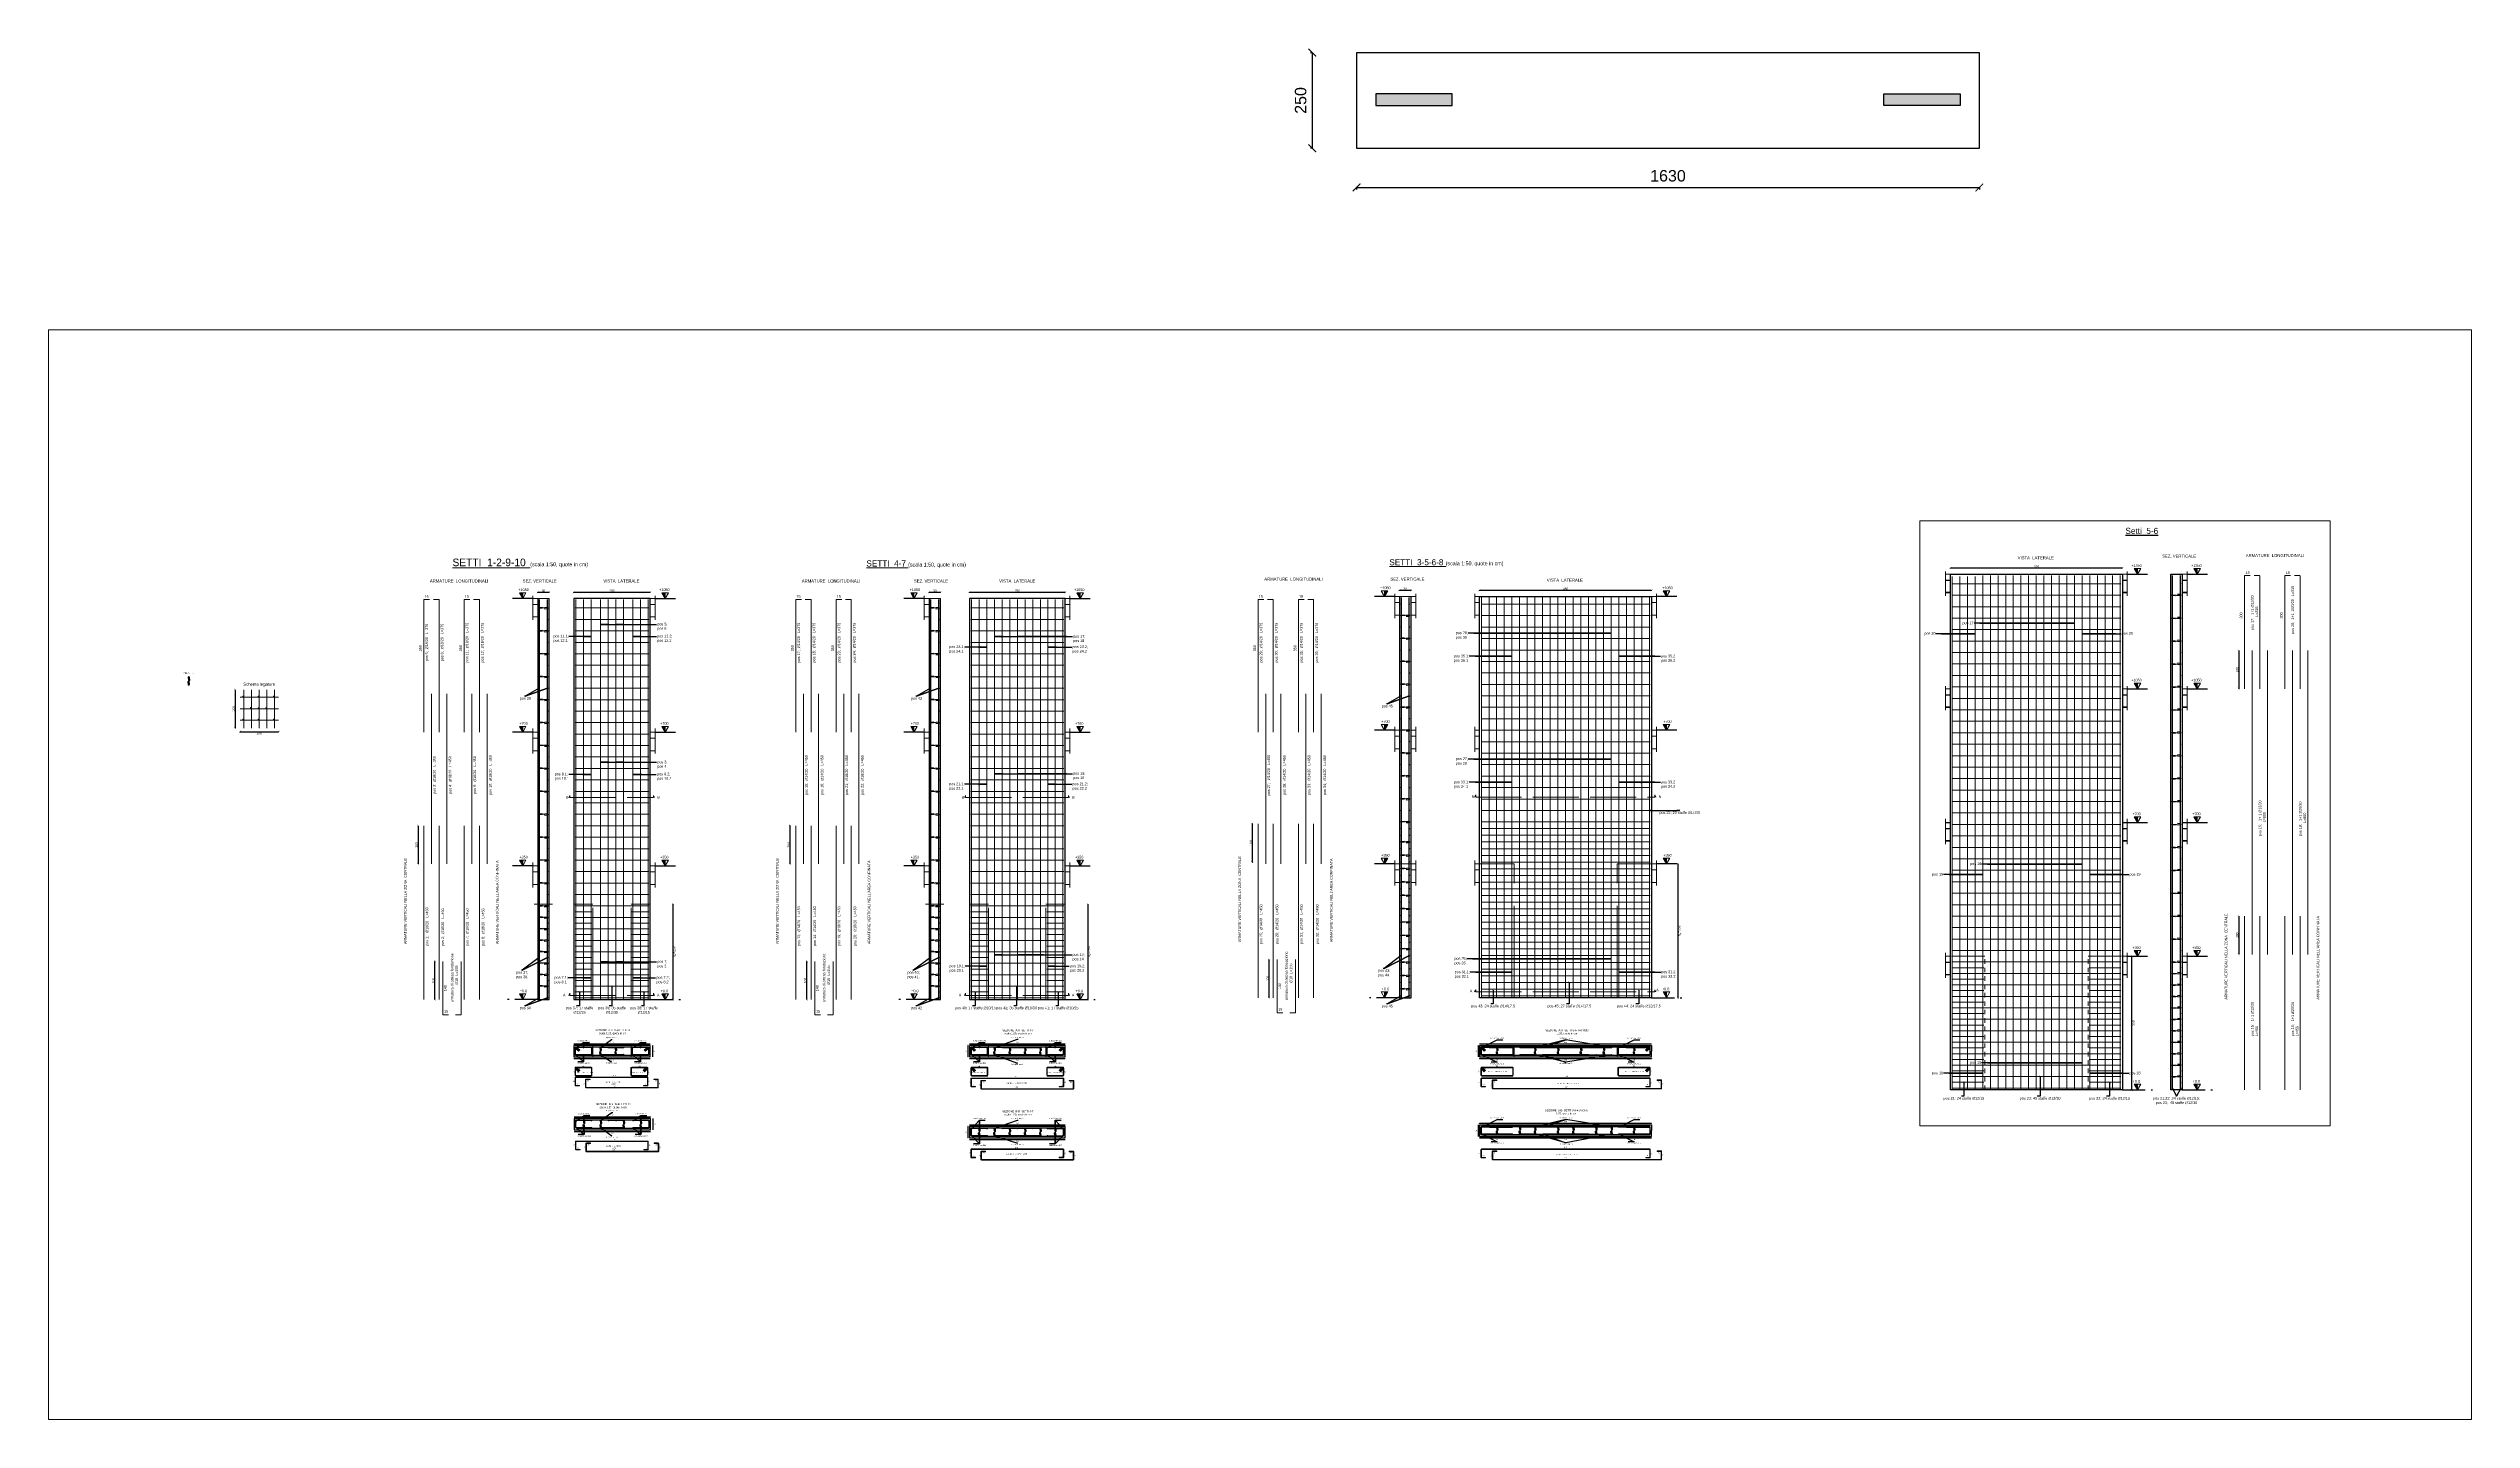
# Model space of a CAD drawing. Header units: millimetres. Extents: x 1415 to 3549, y 2194 to 4677.
# Drawn here: x 1685.5 to 1748.9, y 2304.9 to 2340.8 of the extents above; entities that cross this region are included whole.
import ezdxf
from ezdxf import colors
from ezdxf.entities.mleader import LeaderData, LeaderLine
from ezdxf.math import Vec2, Vec3

# ---------------------------------------------------------------- set-up
doc = ezdxf.new("R2010")
doc.units = ezdxf.units.MM
doc.linetypes.add('ACAD_ISO02W100', pattern=[15, 12, -3])
doc.layers.get('0').update_dxf_attribs({"plot": 0})
for name, color, linetype, lineweight in [('armature longitudinali', 5, 'Continuous', 9), ('fondazione', 10, 'Continuous', 30), ('giunti', 7, 'Continuous', 15), ('Layer3', 7, 'Continuous', 15), ('Layer4', 7, 'Continuous', 15), ('quote', 252, 'Continuous', 5), ('Setti', 5, 'Continuous', 30), ('sezione', 18, 'ACAD_ISO02W100', 20), ('staffe', 10, 'Continuous', 9)]:
    doc.layers.add(name, color=color, linetype=linetype, lineweight=lineweight)
doc.layers.add('linea tratteggiata', color=221, linetype='ACAD_ISO02W100')
doc.layers.add('linee invisibili', color=7, linetype='Continuous', plot=False)
doc.styles.add('per i setti', font='ARIALN.TTF')
doc.styles.get("Standard").update_dxf_attribs({"font": 'arial.ttf'})
doc.dimstyles.new('quote c.a 1 sezione setti', dxfattribs={"dimtxt": 0.03, "dimasz": 0.015, "dimexe": 0.0005, "dimexo": 0.0015, "dimgap": 0.025, "dimtad": 2, "dimtih": 1, "dimtoh": 1, "dimdec": 0, "dimlfac": 100, "dimzin": 0, "dimdsep": 46, "dimtxsty": 'Standard', "dimblk": 'ARCHTICK', "dimcen": 0, "dimclre": 252, "dimadec": 0, "dimazin": 2, "dimtfac": 1, "dimtdec": 0, "dimtofl": 0, "dimtmove": 0, "dimatfit": 3, "dimfxl": 0.0035, "dimfxlon": 1, "dimtolj": 1, "dimtzin": 0, "dimarcsym": 0})
doc.dimstyles.new('quote c.a 2', dxfattribs={"dimtxt": 0.06, "dimasz": 0.05, "dimexe": 0.0005, "dimexo": 0.0015, "dimgap": 0.01, "dimtad": 2, "dimdec": 0, "dimlfac": 100, "dimzin": 0, "dimdsep": 46, "dimtxsty": 'Standard', "dimblk": 'ARCHTICK', "dimcen": 0, "dimclre": 252, "dimadec": 0, "dimazin": 2, "dimtfac": 1, "dimtdec": 0, "dimtofl": 0, "dimtmove": 0, "dimatfit": 3, "dimfxl": 0.0035, "dimfxlon": 1, "dimtolj": 1, "dimtzin": 0, "dimarcsym": 0})
doc.dimstyles.new('quote cm scala 200', dxfattribs={"dimtxt": 0.3, "dimasz": 0.2, "dimexe": 0.05, "dimexo": 0.0015, "dimgap": 0.15, "dimtad": 1, "dimdec": 0, "dimlfac": 100, "dimzin": 0, "dimdsep": 46, "dimtxsty": 'Standard', "dimblk": 'ARCHTICK', "dimcen": 0, "dimclre": 252, "dimadec": 0, "dimazin": 2, "dimtfac": 1, "dimtdec": 0, "dimtofl": 0, "dimtmove": 0, "dimatfit": 3, "dimfxl": 0.0035, "dimfxlon": 1, "dimtolj": 1, "dimtzin": 0, "dimarcsym": 0})

# ---------------------------------------------------------------- blocks, each defined once
blk = doc.blocks.new('*U390')
at = {"layer": 'Layer3'}
blk.add_circle((0, 0), 0.009, dxfattribs=at)
blk = doc.blocks.new('*U51')
at = {"layer": 'Layer4', "color": 0, "linetype": 'ByBlock', "lineweight": -2, "transparency": 16777216}
for p in [(0, 0), (0.2, 0), (0.4, 0), (0, -0.188), (0.2, -0.188), (0.4, -0.188)]:
    blk.add_blockref('*U390', p, dxfattribs=at)
blk = doc.blocks.new('*U52')
at = {"layer": 'armature longitudinali'}
blk.add_lwpolyline([(0, -5.238), (0, 5.238)], dxfattribs=at)
blk = doc.blocks.new('*U53')
at = {"layer": 'Layer4', "color": 0, "linetype": 'ByBlock', "lineweight": -2, "transparency": 16777216}
for p in [(0, 0), (0.2, 0), (0.4, 0)]:
    blk.add_blockref('*U52', p, dxfattribs=at)
blk = doc.blocks.new('*U54')
at = {"layer": 'armature longitudinali'}
blk.add_lwpolyline([(0, -5.238), (0, 5.238)], dxfattribs=at)
blk = doc.blocks.new('*U55')
at = {"layer": 'Layer4', "color": 0, "linetype": 'ByBlock', "lineweight": -2, "transparency": 16777216}
for p in [(0, 0), (0.2, 0), (0.4, 0)]:
    blk.add_blockref('*U54', p, dxfattribs=at)
blk = doc.blocks.new('*U56')
at = {"layer": 'staffe'}
blk.add_lwpolyline([(-0.22, 0), (0.22, 0)], dxfattribs=at)
blk = doc.blocks.new('*U57')
at = {"layer": 'Layer4', "color": 0, "linetype": 'ByBlock', "lineweight": -2, "transparency": 16777216}
for p in [(0, 2.4), (0, 2.25), (0, 2.1), (0, 1.95), (0, 1.8), (0, 1.65), (0, 1.5), (0, 1.35), (0, 1.2), (0, 1.05), (0, 0.9), (0, 0.75), (0, 0.6), (0, 0.45), (0, 0.3), (0, 0.15), (0, 0)]:
    blk.add_blockref('*U56', p, dxfattribs=at)
blk = doc.blocks.new('*U58')
at = {"layer": 'staffe'}
blk.add_lwpolyline([(-0.22, 0), (0.22, 0)], dxfattribs=at)
blk = doc.blocks.new('*U59')
at = {"layer": 'Layer4', "color": 0, "linetype": 'ByBlock', "lineweight": -2, "transparency": 16777216}
for p in [(0, 2.4), (0, 2.25), (0, 2.1), (0, 1.95), (0, 1.8), (0, 1.65), (0, 1.5), (0, 1.35), (0, 1.2), (0, 1.05), (0, 0.9), (0, 0.75), (0, 0.6), (0, 0.45), (0, 0.3), (0, 0.15), (0, 0)]:
    blk.add_blockref('*U58', p, dxfattribs=at)
blk = doc.blocks.new('*U60')
at = {"layer": 'armature longitudinali'}
blk.add_lwpolyline([(0, -5.238), (0, 5.238)], dxfattribs=at)
blk = doc.blocks.new('*U61')
at = {"layer": 'Layer4', "color": 0, "linetype": 'ByBlock', "lineweight": -2, "transparency": 16777216}
for p in [(0, 0), (0.2, 0), (0.4, 0), (0.6, 0), (0.8, 0), (1, 0), (1.2, 0), (1.4, 0)]:
    blk.add_blockref('*U60', p, dxfattribs=at)
blk = doc.blocks.new('*U62')
at = {"layer": 'staffe'}
blk.add_lwpolyline([(-1.215, 0), (1.215, 0)], dxfattribs=at)
blk = doc.blocks.new('*U63')
at = {"layer": 'Layer4', "color": 0, "linetype": 'ByBlock', "lineweight": -2, "transparency": 16777216}
for p in [(0, 10.2), (0, 9.9), (0, 9.6), (0, 9.3), (0, 9), (0, 8.7), (0, 8.4), (0, 8.1), (0, 7.8), (0, 7.5), (0, 7.2), (0, 6.9), (0, 6.6), (0, 6.3), (0, 6), (0, 5.7), (0, 5.4), (0, 5.1), (0, 4.8), (0, 4.5), (0, 4.2), (0, 3.9), (0, 3.6), (0, 3.3), (0, 3), (0, 2.7), (0, 2.4), (0, 2.1), (0, 1.8), (0, 1.5), (0, 1.2), (0, 0.9), (0, 0.6), (0, 0.3), (0, 0)]:
    blk.add_blockref('*U62', p, dxfattribs=at)
blk = doc.blocks.new('*U64')
at = {"layer": 'staffe'}
blk.add_lwpolyline([(-2.21, 0), (2.21, 0)], dxfattribs=at)
blk = doc.blocks.new('*U65')
at = {"layer": 'Layer4', "color": 0, "linetype": 'ByBlock', "lineweight": -2, "transparency": 16777216}
for p in [(0, 13.2), (0, 12.9), (0, 12.6), (0, 12.3), (0, 12), (0, 11.7), (0, 11.4), (0, 11.1), (0, 10.8), (0, 10.5), (0, 10.2), (0, 9.9), (0, 9.6), (0, 9.3), (0, 9), (0, 8.7), (0, 8.4), (0, 8.1), (0, 7.8), (0, 7.5), (0, 7.2), (0, 6.9), (0, 6.6), (0, 6.3), (0, 6), (0, 5.7), (0, 5.4), (0, 5.1), (0, 4.8), (0, 4.5), (0, 4.2), (0, 3.9), (0, 3.6), (0, 3.3), (0, 3), (0, 2.7), (0, 2.4), (0, 2.1), (0, 1.8), (0, 1.5), (0, 1.2), (0, 0.9), (0, 0.6), (0, 0.3), (0, 0)]:
    blk.add_blockref('*U64', p, dxfattribs=at)
blk = doc.blocks.new('*U66')
at = {"layer": 'armature longitudinali'}
blk.add_lwpolyline([(0, -5.236), (0, 5.236)], dxfattribs=at)
blk = doc.blocks.new('*U67')
at = {"layer": 'Layer4', "color": 0, "linetype": 'ByBlock', "lineweight": -2, "transparency": 16777216}
for p in [(0, 0), (0.2, 0), (0.4, 0), (0.6, 0), (0.8, 0), (1, 0), (1.2, 0), (1.4, 0), (1.6, 0), (1.8, 0), (2, 0), (2.2, 0), (2.4, 0), (2.6, 0), (2.8, 0), (3, 0), (3.2, 0), (3.4, 0), (3.6, 0), (3.8, 0), (4, 0), (4.2, 0), (4.4, 0)]:
    blk.add_blockref('*U66', p, dxfattribs=at)
blk = doc.blocks.new('*U68')
at = {"layer": 'armature longitudinali'}
blk.add_lwpolyline([(0, 2.275), (0, -2.275)], dxfattribs=at)
blk = doc.blocks.new('*U69')
at = {"layer": 'Layer4', "color": 0, "linetype": 'ByBlock', "lineweight": -2, "transparency": 16777216}
for p in [(0, 0), (0.2, 0), (0.4, 0), (0.6, 0), (0.8, 0)]:
    blk.add_blockref('*U68', p, dxfattribs=at)
blk = doc.blocks.new('*U72')
at = {"layer": 'staffe'}
blk.add_lwpolyline([(-0.415, 0), (0.415, 0)], dxfattribs=at)
blk = doc.blocks.new('*U73')
at = {"layer": 'Layer4', "color": 0, "linetype": 'ByBlock', "lineweight": -2, "transparency": 16777216}
for p in [(0, 3.45), (0, 3.3), (0, 3.15), (0, 3), (0, 2.85), (0, 2.7), (0, 2.55), (0, 2.4), (0, 2.25), (0, 2.1), (0, 1.95), (0, 1.8), (0, 1.65), (0, 1.5), (0, 1.35), (0, 1.2), (0, 1.05), (0, 0.9), (0, 0.75), (0, 0.6), (0, 0.45), (0, 0.3), (0, 0.15), (0, 0)]:
    blk.add_blockref('*U72', p, dxfattribs=at)
blk = doc.blocks.new('*U70')
at = {"layer": 'staffe'}
blk.add_lwpolyline([(-0.415, 0), (0.415, 0)], dxfattribs=at)
blk = doc.blocks.new('*U71')
at = {"layer": 'Layer4', "color": 0, "linetype": 'ByBlock', "lineweight": -2, "transparency": 16777216}
for p in [(0, 3.45), (0, 3.3), (0, 3.15), (0, 3), (0, 2.85), (0, 2.7), (0, 2.55), (0, 2.4), (0, 2.25), (0, 2.1), (0, 1.95), (0, 1.8), (0, 1.65), (0, 1.5), (0, 1.35), (0, 1.2), (0, 1.05), (0, 0.9), (0, 0.75), (0, 0.6), (0, 0.45), (0, 0.3), (0, 0.15), (0, 0)]:
    blk.add_blockref('*U70', p, dxfattribs=at)
blk = doc.blocks.new('*U74')
at = {"layer": 'armature longitudinali'}
blk.add_lwpolyline([(0, -1.497), (0, 1.497)], dxfattribs=at)
blk = doc.blocks.new('*U75')
at = {"layer": 'Layer4', "color": 0, "linetype": 'ByBlock', "lineweight": -2, "transparency": 16777216}
for p in [(0, 0), (0.2, 0), (0.4, 0), (0.6, 0)]:
    blk.add_blockref('*U74', p, dxfattribs=at)
blk = doc.blocks.new('*U76')
at = {"layer": 'armature longitudinali'}
blk.add_lwpolyline([(0, -1.497), (0, 1.497)], dxfattribs=at)
blk = doc.blocks.new('*U77')
at = {"layer": 'Layer4', "color": 0, "linetype": 'ByBlock', "lineweight": -2, "transparency": 16777216}
for p in [(0, 0), (0.2, 0), (0.4, 0), (0.6, 0)]:
    blk.add_blockref('*U76', p, dxfattribs=at)
blk = doc.blocks.new('*U78')
at = {"layer": 'armature longitudinali'}
blk.add_lwpolyline([(0, -1.497), (0, 1.497)], dxfattribs=at)
blk = doc.blocks.new('*U79')
at = {"layer": 'Layer4', "color": 0, "linetype": 'ByBlock', "lineweight": -2, "transparency": 16777216}
for p in [(0, 0), (0.2, 0), (0.4, 0), (0.6, 0), (0.8, 0), (1, 0), (1.2, 0), (1.4, 0), (1.6, 0), (1.8, 0), (2, 0), (2.2, 0), (2.4, 0), (2.6, 0), (2.8, 0)]:
    blk.add_blockref('*U78', p, dxfattribs=at)
blk = doc.blocks.new('*U80')
at = {"layer": 'armature longitudinali'}
h = blk.add_hatch(color=256, dxfattribs=at)
h.dxf.hatch_style = 1
h.paths.add_polyline_path([(-0.103, 0, 1), (-0.115, 0, 1)])
h = blk.add_hatch(color=256, dxfattribs=at)
h.dxf.hatch_style = 1
h.paths.add_polyline_path([(0.115, 0, 1), (0.103, 0, 1)])
for centre in [(-0.109, 0), (0.109, 0)]:
    blk.add_circle(centre, 0.00599, dxfattribs=at)
blk = doc.blocks.new('*U81')
at = {"layer": 'armature longitudinali', "color": 0, "linetype": 'ByBlock', "lineweight": -2, "transparency": 16777216}
for p in [(0, 13.2), (0, 12.9), (0, 12.6), (0, 12.3), (0, 12), (0, 11.7), (0, 11.4), (0, 11.1), (0, 10.8), (0, 10.5), (0, 10.2), (0, 9.9), (0, 9.6), (0, 9.3), (0, 9), (0, 8.7), (0, 8.4), (0, 8.1), (0, 7.8), (0, 7.5), (0, 7.2), (0, 6.9), (0, 6.6), (0, 6.3), (0, 6), (0, 5.7), (0, 5.4), (0, 5.1), (0, 4.8), (0, 4.5), (0, 4.2), (0, 3.9), (0, 3.6), (0, 3.3), (0, 3), (0, 2.7), (0, 2.4), (0, 2.1), (0, 1.8), (0, 1.5), (0, 1.2), (0, 0.9), (0, 0.6), (0, 0.3), (0, 0)]:
    blk.add_blockref('*U80', p, dxfattribs=at)
blk = doc.blocks.new('*U82')
at = {"layer": 'armature longitudinali'}
h = blk.add_hatch(color=256, dxfattribs=at)
h.dxf.hatch_style = 1
h.paths.add_polyline_path([(-0.103, 0, 1), (-0.115, 0, 1)])
h.paths.add_polyline_path([(0.115, 0, 1), (0.103, 0, 1)])
h = blk.add_hatch(color=256, dxfattribs=at)
h.dxf.hatch_style = 1
h.paths.add_polyline_path([(0.103, 0, 1), (0.115, 0, 1)])
for centre in [(-0.109, 0), (0.109, 0)]:
    blk.add_circle(centre, 0.00599, dxfattribs=at)
blk = doc.blocks.new('*U83')
at = {"layer": 'armature longitudinali', "color": 0, "linetype": 'ByBlock', "lineweight": -2, "transparency": 16777216}
for p in [(0, 3.45), (0, 3.3), (0, 3.15), (0, 3), (0, 2.85), (0, 2.7), (0, 2.55), (0, 2.4), (0, 2.25), (0, 2.1), (0, 1.95), (0, 1.8), (0, 1.65), (0, 1.5), (0, 1.35), (0, 1.2), (0, 1.05), (0, 0.9), (0, 0.75), (0, 0.6), (0, 0.45), (0, 0.3), (0, 0.15), (0, 0)]:
    blk.add_blockref('*U82', p, dxfattribs=at)
blk = doc.blocks.new('*U84')
at = {"layer": 'staffe', "lineweight": 30}
blk.add_lwpolyline([(0.024, -0.019), (0.103, -0.013, 1.019512), (0.103, 0.01), (-0.103, -0.011, -0.98032), (-0.103, 0.013), (-0.025, 0.019)], format="xyb", dxfattribs=at)
blk = doc.blocks.new('*U85')
at = {"layer": 'armature longitudinali', "color": 0, "linetype": 'ByBlock', "lineweight": -2, "transparency": 16777216}
for p in [(0, 2.7), (0, 2.4), (0, 2.1), (0, 1.8), (0, 1.5), (0, 1.2), (0, 0.9), (0, 0.6), (0, 0.3), (0, 0)]:
    blk.add_blockref('*U84', p, dxfattribs=at)
blk = doc.blocks.new('*U86')
at = {"layer": 'staffe', "lineweight": 30}
blk.add_lwpolyline([(0.024, -0.019), (0.103, -0.013, 1.019512), (0.103, 0.01), (-0.103, -0.011, -0.98032), (-0.103, 0.013), (-0.025, 0.019)], format="xyb", dxfattribs=at)
blk = doc.blocks.new('*U87')
at = {"layer": 'armature longitudinali', "color": 0, "linetype": 'ByBlock', "lineweight": -2, "transparency": 16777216}
for p in [(0, 9.6), (0, 9), (0, 8.4), (0, 7.8), (0, 7.2), (0, 6.6), (0, 6), (0, 5.4), (0, 4.8), (0, 4.2), (0, 3.6), (0, 3), (0, 2.4), (0, 1.8), (0, 1.2), (0, 0.6), (0, 0)]:
    blk.add_blockref('*U86', p, dxfattribs=at)
blk = doc.blocks.new('*U88')
at = {"layer": 'armature longitudinali'}
h = blk.add_hatch(color=256, dxfattribs=at)
h.dxf.hatch_style = 1
h.paths.add_polyline_path([(-0.103, 0, 1), (-0.115, 0, 1)])
h = blk.add_hatch(color=256, dxfattribs=at)
h.dxf.hatch_style = 1
h.paths.add_polyline_path([(0.115, 0, 1), (0.103, 0, 1)])
for centre in [(-0.109, 0), (0.109, 0)]:
    blk.add_circle(centre, 0.00599, dxfattribs=at)
blk = doc.blocks.new('*U89')
at = {"layer": 'armature longitudinali', "color": 0, "linetype": 'ByBlock', "lineweight": -2, "transparency": 16777216}
for p in [(0, 10.2), (0, 9.9), (0, 9.6), (0, 9.3), (0, 9), (0, 8.7), (0, 8.4), (0, 8.1), (0, 7.8), (0, 7.5), (0, 7.2), (0, 6.9), (0, 6.6), (0, 6.3), (0, 6), (0, 5.7), (0, 5.4), (0, 5.1), (0, 4.8), (0, 4.5), (0, 4.2), (0, 3.9), (0, 3.6), (0, 3.3), (0, 3), (0, 2.7), (0, 2.4), (0, 2.1), (0, 1.8), (0, 1.5), (0, 1.2), (0, 0.9), (0, 0.6), (0, 0.3), (0, 0)]:
    blk.add_blockref('*U88', p, dxfattribs=at)
blk = doc.blocks.new('*U92')
at = {"layer": 'armature longitudinali'}
h = blk.add_hatch(color=256, dxfattribs=at)
h.dxf.hatch_style = 1
h.paths.add_polyline_path([(-0.103, 0, 1), (-0.115, 0, 1)])
h.paths.add_polyline_path([(0.115, 0, 1), (0.103, 0, 1)])
h = blk.add_hatch(color=256, dxfattribs=at)
h.dxf.hatch_style = 1
h.paths.add_polyline_path([(0.103, 0, 1), (0.115, 0, 1)])
for centre in [(-0.109, 0), (0.109, 0)]:
    blk.add_circle(centre, 0.00599, dxfattribs=at)
blk = doc.blocks.new('*U93')
at = {"layer": 'armature longitudinali', "color": 0, "linetype": 'ByBlock', "lineweight": -2, "transparency": 16777216}
for p in [(0, 2.4), (0, 2.25), (0, 2.1), (0, 1.95), (0, 1.8), (0, 1.65), (0, 1.5), (0, 1.35), (0, 1.2), (0, 1.05), (0, 0.9), (0, 0.75), (0, 0.6), (0, 0.45), (0, 0.3), (0, 0.15), (0, 0)]:
    blk.add_blockref('*U92', p, dxfattribs=at)
blk = doc.blocks.new('*U94')
at = {"layer": 'staffe', "lineweight": 30}
blk.add_lwpolyline([(0.024, -0.019), (0.103, -0.013, 1.019512), (0.103, 0.01), (-0.103, -0.011, -0.98032), (-0.103, 0.013), (-0.025, 0.019)], format="xyb", dxfattribs=at)
blk = doc.blocks.new('*U95')
at = {"layer": 'armature longitudinali', "color": 0, "linetype": 'ByBlock', "lineweight": -2, "transparency": 16777216}
for p in [(0, 2.1), (0, 1.8), (0, 1.5), (0, 1.2), (0, 0.9), (0, 0.6), (0, 0.3), (0, 0)]:
    blk.add_blockref('*U94', p, dxfattribs=at)
blk = doc.blocks.new('*U90')
at = {"layer": 'staffe', "lineweight": 30}
blk.add_lwpolyline([(0.024, -0.019), (0.103, -0.013, 1.019512), (0.103, 0.01), (-0.103, -0.011, -0.98032), (-0.103, 0.013), (-0.025, 0.019)], format="xyb", dxfattribs=at)
blk = doc.blocks.new('*U91')
at = {"layer": 'armature longitudinali', "color": 0, "linetype": 'ByBlock', "lineweight": -2, "transparency": 16777216}
for p in [(0, 7.2), (0, 6.6), (0, 6), (0, 5.4), (0, 4.8), (0, 4.2), (0, 3.6), (0, 3), (0, 2.4), (0, 1.8), (0, 1.2), (0, 0.6), (0, 0)]:
    blk.add_blockref('*U90', p, dxfattribs=at)
blk = doc.blocks.new('_ArchTick')
at = {"color": 0, "linetype": 'ByBlock', "const_width": 0.15}
blk.add_lwpolyline([(-0.5, -0.5), (0.5, 0.5)], dxfattribs=at)
blk = doc.blocks.new('*D96')
at = {"layer": 'Defpoints', "color": 0, "transparency": 16777216}
for p in [(1705.233, 2320.45), (1704.882, 2319.45), (1705.233, 2319.45)]:
    blk.add_point(p, dxfattribs=at)
at = {"layer": 'quote', "color": 252, "lineweight": -2, "transparency": 16777216}
for p, q in [((1704.886, 2320.45), (1704.882, 2320.45)), ((1704.886, 2319.45), (1704.882, 2319.45))]:
    blk.add_line(p, q, dxfattribs=at)
at = {"layer": 'quote', "color": 0, "linetype": 'Continuous', "lineweight": -2, "transparency": 16777216}
blk.add_line((1704.882, 2320.45), (1704.882, 2319.45), dxfattribs=at)
at = {"layer": 'quote', "color": 0, "lineweight": -2, "transparency": 16777216, "xscale": 0.05, "yscale": 0.05, "zscale": 0.05}
for p, rotation in [((1704.882, 2320.45), 90), ((1704.882, 2319.45), 270)]:
    blk.add_blockref('_ArchTick', p, dxfattribs=dict(at, rotation=rotation))
at = {"layer": 'quote', "color": 0, "transparency": 16777216, "insert": (1704.842, 2319.95), "char_height": 0.06, "attachment_point": 5, "rotation": 90}
blk.add_mtext('\\A1;100', dxfattribs=at)
blk = doc.blocks.new('*D97')
at = {"layer": 'Defpoints', "color": 0, "transparency": 16777216}
for p in [(1717.334, 2320.5), (1716.983, 2319.5), (1717.334, 2319.5)]:
    blk.add_point(p, dxfattribs=at)
at = {"layer": 'quote', "color": 252, "lineweight": -2, "transparency": 16777216}
for p, q in [((1716.986, 2320.5), (1716.982, 2320.5)), ((1716.986, 2319.5), (1716.982, 2319.5))]:
    blk.add_line(p, q, dxfattribs=at)
at = {"layer": 'quote', "color": 0, "linetype": 'Continuous', "lineweight": -2, "transparency": 16777216}
blk.add_line((1716.983, 2320.5), (1716.983, 2319.5), dxfattribs=at)
at = {"layer": 'quote', "color": 0, "lineweight": -2, "transparency": 16777216, "xscale": 0.05, "yscale": 0.05, "zscale": 0.05}
for p, rotation in [((1716.983, 2320.5), 90), ((1716.983, 2319.5), 270)]:
    blk.add_blockref('_ArchTick', p, dxfattribs=dict(at, rotation=rotation))
at = {"layer": 'quote', "color": 0, "transparency": 16777216, "insert": (1716.942, 2320), "char_height": 0.06, "attachment_point": 5, "rotation": 90}
blk.add_mtext('\\A1;100', dxfattribs=at)
blk = doc.blocks.new('*D111')
at = {"layer": 'Defpoints', "color": 0, "transparency": 16777216}
for p in [(1709.54, 2314.401), (1709.583, 2314.701), (1709.583, 2314.401)]:
    blk.add_point(p, dxfattribs=at)
at = {"layer": 'quote', "color": 252, "lineweight": -2, "transparency": 16777216}
for p, q in [((1709.543, 2314.701), (1709.539, 2314.701)), ((1709.543, 2314.401), (1709.539, 2314.401))]:
    blk.add_line(p, q, dxfattribs=at)
at = {"layer": 'quote', "color": 0, "linetype": 'Continuous', "lineweight": -2, "transparency": 16777216}
blk.add_line((1709.54, 2314.701), (1709.54, 2314.401), dxfattribs=at)
at = {"layer": 'quote', "color": 0, "lineweight": -2, "transparency": 16777216, "xscale": 0.015, "yscale": 0.015, "zscale": 0.015}
for p, rotation in [((1709.54, 2314.701), 90), ((1709.54, 2314.401), 270)]:
    blk.add_blockref('_ArchTick', p, dxfattribs=dict(at, rotation=rotation))
at = {"layer": 'quote', "color": 0, "transparency": 16777216, "insert": (1709.493, 2314.551), "char_height": 0.03, "attachment_point": 5}
blk.add_mtext('\\A1;30', dxfattribs=at)
blk = doc.blocks.new('*D112')
at = {"layer": 'Defpoints', "color": 0, "transparency": 16777216}
for p in [(1709.583, 2314.701), (1712.083, 2314.745), (1712.083, 2314.701)]:
    blk.add_point(p, dxfattribs=at)
at = {"layer": 'quote', "color": 252, "lineweight": -2, "transparency": 16777216}
for p, q in [((1709.583, 2314.741), (1709.583, 2314.745)), ((1712.083, 2314.741), (1712.083, 2314.745))]:
    blk.add_line(p, q, dxfattribs=at)
at = {"layer": 'quote', "color": 0, "linetype": 'Continuous', "lineweight": -2, "transparency": 16777216}
blk.add_line((1709.583, 2314.745), (1712.083, 2314.745), dxfattribs=at)
at = {"layer": 'quote', "color": 0, "lineweight": -2, "transparency": 16777216, "xscale": 0.015, "yscale": 0.015, "zscale": 0.015, "rotation": 180}
blk.add_blockref('_ArchTick', (1709.583, 2314.745), dxfattribs=at)
at = {"layer": 'quote', "color": 0, "lineweight": -2, "transparency": 16777216, "xscale": 0.015, "yscale": 0.015, "zscale": 0.015}
blk.add_blockref('_ArchTick', (1712.083, 2314.745), dxfattribs=at)
at = {"layer": 'quote', "color": 0, "transparency": 16777216, "insert": (1710.833, 2314.785), "char_height": 0.03, "attachment_point": 5}
blk.add_mtext('\\A1;250', dxfattribs=at)
blk = doc.blocks.new('*D113')
at = {"layer": 'Defpoints', "color": 0, "transparency": 16777216}
for p in [(1709.583, 2314.401), (1710.083, 2314.401), (1710.083, 2314.355)]:
    blk.add_point(p, dxfattribs=at)
at = {"layer": 'quote', "color": 252, "lineweight": -2, "transparency": 16777216}
for p, q in [((1709.583, 2314.358), (1709.583, 2314.354)), ((1710.083, 2314.358), (1710.083, 2314.354))]:
    blk.add_line(p, q, dxfattribs=at)
at = {"layer": 'quote', "color": 0, "linetype": 'Continuous', "lineweight": -2, "transparency": 16777216}
blk.add_line((1709.583, 2314.355), (1710.083, 2314.355), dxfattribs=at)
at = {"layer": 'quote', "color": 0, "lineweight": -2, "transparency": 16777216, "xscale": 0.015, "yscale": 0.015, "zscale": 0.015, "rotation": 180}
blk.add_blockref('_ArchTick', (1709.583, 2314.355), dxfattribs=at)
at = {"layer": 'quote', "color": 0, "lineweight": -2, "transparency": 16777216, "xscale": 0.015, "yscale": 0.015, "zscale": 0.015}
blk.add_blockref('_ArchTick', (1710.083, 2314.355), dxfattribs=at)
at = {"layer": 'quote', "color": 0, "transparency": 16777216, "insert": (1709.833, 2314.314), "char_height": 0.03, "attachment_point": 5}
blk.add_mtext('\\A1;50', dxfattribs=at)
blk = doc.blocks.new('*D114')
at = {"layer": 'Defpoints', "color": 0, "transparency": 16777216}
for p in [(1710.083, 2314.401), (1711.583, 2314.401), (1711.583, 2314.355)]:
    blk.add_point(p, dxfattribs=at)
at = {"layer": 'quote', "color": 252, "lineweight": -2, "transparency": 16777216}
for p, q in [((1710.083, 2314.358), (1710.083, 2314.354)), ((1711.583, 2314.358), (1711.583, 2314.354))]:
    blk.add_line(p, q, dxfattribs=at)
at = {"layer": 'quote', "color": 0, "linetype": 'Continuous', "lineweight": -2, "transparency": 16777216}
blk.add_line((1710.083, 2314.355), (1711.583, 2314.355), dxfattribs=at)
at = {"layer": 'quote', "color": 0, "lineweight": -2, "transparency": 16777216, "xscale": 0.015, "yscale": 0.015, "zscale": 0.015, "rotation": 180}
blk.add_blockref('_ArchTick', (1710.083, 2314.355), dxfattribs=at)
at = {"layer": 'quote', "color": 0, "lineweight": -2, "transparency": 16777216, "xscale": 0.015, "yscale": 0.015, "zscale": 0.015}
blk.add_blockref('_ArchTick', (1711.583, 2314.355), dxfattribs=at)
at = {"layer": 'quote', "color": 0, "transparency": 16777216, "insert": (1710.833, 2314.314), "char_height": 0.03, "attachment_point": 5}
blk.add_mtext('\\A1;150', dxfattribs=at)
blk = doc.blocks.new('*D115')
at = {"layer": 'Defpoints', "color": 0, "transparency": 16777216}
for p in [(1711.583, 2314.401), (1712.083, 2314.401), (1712.083, 2314.355)]:
    blk.add_point(p, dxfattribs=at)
at = {"layer": 'quote', "color": 252, "lineweight": -2, "transparency": 16777216}
for p, q in [((1711.583, 2314.358), (1711.583, 2314.354)), ((1712.083, 2314.358), (1712.083, 2314.354))]:
    blk.add_line(p, q, dxfattribs=at)
at = {"layer": 'quote', "color": 0, "linetype": 'Continuous', "lineweight": -2, "transparency": 16777216}
blk.add_line((1711.583, 2314.355), (1712.083, 2314.355), dxfattribs=at)
at = {"layer": 'quote', "color": 0, "lineweight": -2, "transparency": 16777216, "xscale": 0.015, "yscale": 0.015, "zscale": 0.015, "rotation": 180}
blk.add_blockref('_ArchTick', (1711.583, 2314.355), dxfattribs=at)
at = {"layer": 'quote', "color": 0, "lineweight": -2, "transparency": 16777216, "xscale": 0.015, "yscale": 0.015, "zscale": 0.015}
blk.add_blockref('_ArchTick', (1712.083, 2314.355), dxfattribs=at)
at = {"layer": 'quote', "color": 0, "transparency": 16777216, "insert": (1711.833, 2314.314), "char_height": 0.03, "attachment_point": 5}
blk.add_mtext('\\A1;50', dxfattribs=at)
blk = doc.blocks.new('*D116')
at = {"layer": 'Defpoints', "color": 0, "transparency": 16777216}
for p in [(1708.522, 2326.4), (1708.822, 2326.563), (1708.822, 2326.4)]:
    blk.add_point(p, dxfattribs=at)
at = {"layer": 'quote', "color": 252, "lineweight": -2, "transparency": 16777216}
for p, q in [((1708.522, 2326.56), (1708.522, 2326.564)), ((1708.822, 2326.56), (1708.822, 2326.564))]:
    blk.add_line(p, q, dxfattribs=at)
at = {"layer": 'quote', "color": 0, "linetype": 'Continuous', "lineweight": -2, "transparency": 16777216}
blk.add_line((1708.522, 2326.563), (1708.822, 2326.563), dxfattribs=at)
at = {"layer": 'quote', "color": 0, "lineweight": -2, "transparency": 16777216, "xscale": 0.05, "yscale": 0.05, "zscale": 0.05, "rotation": 180}
blk.add_blockref('_ArchTick', (1708.522, 2326.563), dxfattribs=at)
at = {"layer": 'quote', "color": 0, "lineweight": -2, "transparency": 16777216, "xscale": 0.05, "yscale": 0.05, "zscale": 0.05}
blk.add_blockref('_ArchTick', (1708.822, 2326.563), dxfattribs=at)
at = {"layer": 'quote', "color": 0, "transparency": 16777216, "insert": (1708.672, 2326.604), "char_height": 0.06, "attachment_point": 5}
blk.add_mtext('\\A1;30', dxfattribs=at)
blk = doc.blocks.new('*D117')
at = {"layer": 'Defpoints', "color": 0, "transparency": 16777216}
for p in [(1709.583, 2326.4), (1712.083, 2326.563), (1712.083, 2326.4)]:
    blk.add_point(p, dxfattribs=at)
at = {"layer": 'quote', "color": 252, "lineweight": -2, "transparency": 16777216}
for p, q in [((1709.583, 2326.56), (1709.583, 2326.564)), ((1712.083, 2326.56), (1712.083, 2326.564))]:
    blk.add_line(p, q, dxfattribs=at)
at = {"layer": 'quote', "color": 0, "linetype": 'Continuous', "lineweight": -2, "transparency": 16777216}
blk.add_line((1709.583, 2326.563), (1712.083, 2326.563), dxfattribs=at)
at = {"layer": 'quote', "color": 0, "lineweight": -2, "transparency": 16777216, "xscale": 0.05, "yscale": 0.05, "zscale": 0.05, "rotation": 180}
blk.add_blockref('_ArchTick', (1709.583, 2326.563), dxfattribs=at)
at = {"layer": 'quote', "color": 0, "lineweight": -2, "transparency": 16777216, "xscale": 0.05, "yscale": 0.05, "zscale": 0.05}
blk.add_blockref('_ArchTick', (1712.083, 2326.563), dxfattribs=at)
at = {"layer": 'quote', "color": 0, "transparency": 16777216, "insert": (1710.833, 2326.604), "char_height": 0.06, "attachment_point": 5}
blk.add_mtext('\\A1;250', dxfattribs=at)
blk = doc.blocks.new('*D118')
at = {"layer": 'Defpoints', "color": 0, "transparency": 16777216}
for p in [(1712.083, 2318.4), (1712.083, 2315.9), (1712.68, 2315.9)]:
    blk.add_point(p, dxfattribs=at)
at = {"layer": 'quote', "color": 252, "lineweight": -2, "transparency": 16777216}
for p, q in [((1712.676, 2318.4), (1712.68, 2318.4)), ((1712.676, 2315.9), (1712.68, 2315.9))]:
    blk.add_line(p, q, dxfattribs=at)
at = {"layer": 'quote', "color": 0, "linetype": 'Continuous', "lineweight": -2, "transparency": 16777216}
blk.add_line((1712.68, 2318.4), (1712.68, 2315.9), dxfattribs=at)
at = {"layer": 'quote', "color": 0, "lineweight": -2, "transparency": 16777216, "xscale": 0.05, "yscale": 0.05, "zscale": 0.05}
for p, rotation in [((1712.68, 2318.4), 90), ((1712.68, 2315.9), 270)]:
    blk.add_blockref('_ArchTick', p, dxfattribs=dict(at, rotation=rotation))
at = {"layer": 'quote', "color": 0, "transparency": 16777216, "insert": (1712.72, 2317.15), "char_height": 0.06, "attachment_point": 5, "rotation": 90}
blk.add_mtext('\\A1;h{\\H0.7x;\\S^ cr;}=250', dxfattribs=at)
blk = doc.blocks.new('*U119')
at = {"layer": 'staffe'}
blk.add_lwpolyline([(-2.21, 0), (2.21, 0)], dxfattribs=at)
blk = doc.blocks.new('*U120')
at = {"layer": 'Layer4', "color": 0, "linetype": 'ByBlock', "lineweight": -2, "transparency": 16777216}
for p in [(0, 4.55), (0, 4.375), (0, 4.2), (0, 4.025), (0, 3.85), (0, 3.675), (0, 3.5), (0, 3.325), (0, 3.15), (0, 2.975), (0, 2.8), (0, 2.625), (0, 2.45), (0, 2.275), (0, 2.1), (0, 1.925), (0, 1.75), (0, 1.575), (0, 1.4), (0, 1.225), (0, 1.05), (0, 0.875), (0, 0.7), (0, 0.525), (0, 0.35), (0, 0.175), (0, 0)]:
    blk.add_blockref('*U119', p, dxfattribs=at)
blk = doc.blocks.new('*U121')
at = {"layer": 'armature longitudinali'}
blk.add_lwpolyline([(0, -5.236), (0, 5.236)], dxfattribs=at)
blk = doc.blocks.new('*U122')
at = {"layer": 'Layer4', "color": 0, "linetype": 'ByBlock', "lineweight": -2, "transparency": 16777216}
for p in [(0, 0), (0.2, 0), (0.4, 0), (0.6, 0), (0.8, 0), (1, 0), (1.2, 0), (1.4, 0), (1.6, 0), (1.8, 0), (2, 0), (2.2, 0), (2.4, 0), (2.6, 0), (2.8, 0), (3, 0), (3.2, 0), (3.4, 0), (3.6, 0), (3.8, 0), (4, 0), (4.2, 0), (4.4, 0)]:
    blk.add_blockref('*U121', p, dxfattribs=at)
blk = doc.blocks.new('*U123')
at = {"layer": 'armature longitudinali'}
blk.add_lwpolyline([(0, 2.275), (0, -2.275)], dxfattribs=at)
blk = doc.blocks.new('*U124')
at = {"layer": 'Layer4', "color": 0, "linetype": 'ByBlock', "lineweight": -2, "transparency": 16777216}
for p in [(0, 0), (0.2, 0), (0.4, 0), (0.6, 0), (0.8, 0)]:
    blk.add_blockref('*U123', p, dxfattribs=at)
blk = doc.blocks.new('*U127')
at = {"layer": 'staffe'}
blk.add_lwpolyline([(-0.415, 0), (0.415, 0)], dxfattribs=at)
blk = doc.blocks.new('*U128')
at = {"layer": 'Layer4', "color": 0, "linetype": 'ByBlock', "lineweight": -2, "transparency": 16777216}
for p in [(0, 3.325), (0, 3.15), (0, 2.975), (0, 2.8), (0, 2.625), (0, 2.45), (0, 2.275), (0, 2.1), (0, 1.925), (0, 1.75), (0, 1.575), (0, 1.4), (0, 1.225), (0, 1.05), (0, 0.875), (0, 0.7), (0, 0.525), (0, 0.35), (0, 0.175), (0, 0)]:
    blk.add_blockref('*U127', p, dxfattribs=at)
blk = doc.blocks.new('*U125')
at = {"layer": 'staffe'}
blk.add_lwpolyline([(-0.415, 0), (0.415, 0)], dxfattribs=at)
blk = doc.blocks.new('*U126')
at = {"layer": 'Layer4', "color": 0, "linetype": 'ByBlock', "lineweight": -2, "transparency": 16777216}
for p in [(0, 3.325), (0, 3.15), (0, 2.975), (0, 2.8), (0, 2.625), (0, 2.45), (0, 2.275), (0, 2.1), (0, 1.925), (0, 1.75), (0, 1.575), (0, 1.4), (0, 1.225), (0, 1.05), (0, 0.875), (0, 0.7), (0, 0.525), (0, 0.35), (0, 0.175), (0, 0)]:
    blk.add_blockref('*U125', p, dxfattribs=at)
blk = doc.blocks.new('*U133')
at = {"layer": 'armature longitudinali'}
h = blk.add_hatch(color=256, dxfattribs=at)
h.dxf.hatch_style = 1
h.paths.add_polyline_path([(-0.103, 0, 1), (-0.115, 0, 1)])
h.paths.add_polyline_path([(0.115, 0, 1), (0.103, 0, 1)])
h = blk.add_hatch(color=256, dxfattribs=at)
h.dxf.hatch_style = 1
h.paths.add_polyline_path([(0.103, 0, 1), (0.115, 0, 1)])
for centre in [(-0.109, 0), (0.109, 0)]:
    blk.add_circle(centre, 0.00599, dxfattribs=at)
blk = doc.blocks.new('*U134')
at = {"layer": 'armature longitudinali', "color": 0, "linetype": 'ByBlock', "lineweight": -2, "transparency": 16777216}
for p in [(0, 4.55), (0, 4.375), (0, 4.2), (0, 4.025), (0, 3.85), (0, 3.675), (0, 3.5), (0, 3.325), (0, 3.15), (0, 2.975), (0, 2.8), (0, 2.625), (0, 2.45), (0, 2.275), (0, 2.1), (0, 1.925), (0, 1.75), (0, 1.575), (0, 1.4), (0, 1.225), (0, 1.05), (0, 0.875), (0, 0.7), (0, 0.525), (0, 0.35), (0, 0.175), (0, 0)]:
    blk.add_blockref('*U133', p, dxfattribs=at)
blk = doc.blocks.new('*U129')
at = {"layer": 'staffe', "lineweight": 30}
blk.add_lwpolyline([(0.024, -0.019), (0.103, -0.013, 1.019512), (0.103, 0.01), (-0.103, -0.011, -0.98032), (-0.103, 0.013), (-0.025, 0.019)], format="xyb", dxfattribs=at)
blk = doc.blocks.new('*U130')
at = {"layer": 'armature longitudinali', "color": 0, "linetype": 'ByBlock', "lineweight": -2, "transparency": 16777216}
for p in [(0, 3.85), (0, 3.5), (0, 3.15), (0, 2.8), (0, 2.45), (0, 2.1), (0, 1.75), (0, 1.4), (0, 1.05), (0, 0.7), (0, 0.35), (0, 0)]:
    blk.add_blockref('*U129', p, dxfattribs=at)
blk = doc.blocks.new('*U131')
at = {"layer": 'staffe', "lineweight": 30}
blk.add_lwpolyline([(0.024, -0.019), (0.103, -0.013, 1.019512), (0.103, 0.01), (-0.103, -0.011, -0.98032), (-0.103, 0.013), (-0.025, 0.019)], format="xyb", dxfattribs=at)
blk = doc.blocks.new('*U132')
at = {"layer": 'armature longitudinali', "color": 0, "linetype": 'ByBlock', "lineweight": -2, "transparency": 16777216}
for p in [(0, 5.4), (0, 4.8), (0, 4.2), (0, 3.6), (0, 3), (0, 2.4), (0, 1.8), (0, 1.2), (0, 0.6), (0, 0)]:
    blk.add_blockref('*U131', p, dxfattribs=at)
blk = doc.blocks.new('*D137')
at = {"layer": 'Defpoints', "color": 0, "transparency": 16777216}
for p in [(1722.895, 2314.401), (1722.934, 2314.701), (1722.934, 2314.401)]:
    blk.add_point(p, dxfattribs=at)
at = {"layer": 'quote', "color": 252, "lineweight": -2, "transparency": 16777216}
for p, q in [((1722.898, 2314.701), (1722.894, 2314.701)), ((1722.898, 2314.401), (1722.894, 2314.401))]:
    blk.add_line(p, q, dxfattribs=at)
at = {"layer": 'quote', "color": 0, "linetype": 'Continuous', "lineweight": -2, "transparency": 16777216}
blk.add_line((1722.895, 2314.701), (1722.895, 2314.401), dxfattribs=at)
at = {"layer": 'quote', "color": 0, "lineweight": -2, "transparency": 16777216, "xscale": 0.015, "yscale": 0.015, "zscale": 0.015}
for p, rotation in [((1722.895, 2314.701), 90), ((1722.895, 2314.401), 270)]:
    blk.add_blockref('_ArchTick', p, dxfattribs=dict(at, rotation=rotation))
at = {"layer": 'quote', "color": 0, "transparency": 16777216, "insert": (1722.848, 2314.551), "char_height": 0.03, "attachment_point": 5}
blk.add_mtext('\\A1;30', dxfattribs=at)
blk = doc.blocks.new('*D138')
at = {"layer": 'Defpoints', "color": 0, "transparency": 16777216}
for p in [(1722.934, 2314.701), (1727.434, 2314.743), (1727.434, 2314.701)]:
    blk.add_point(p, dxfattribs=at)
at = {"layer": 'quote', "color": 252, "lineweight": -2, "transparency": 16777216}
for p, q in [((1722.934, 2314.74), (1722.934, 2314.744)), ((1727.434, 2314.74), (1727.434, 2314.744))]:
    blk.add_line(p, q, dxfattribs=at)
at = {"layer": 'quote', "color": 0, "linetype": 'Continuous', "lineweight": -2, "transparency": 16777216}
blk.add_line((1722.934, 2314.743), (1727.434, 2314.743), dxfattribs=at)
at = {"layer": 'quote', "color": 0, "lineweight": -2, "transparency": 16777216, "xscale": 0.015, "yscale": 0.015, "zscale": 0.015, "rotation": 180}
blk.add_blockref('_ArchTick', (1722.934, 2314.743), dxfattribs=at)
at = {"layer": 'quote', "color": 0, "lineweight": -2, "transparency": 16777216, "xscale": 0.015, "yscale": 0.015, "zscale": 0.015}
blk.add_blockref('_ArchTick', (1727.434, 2314.743), dxfattribs=at)
at = {"layer": 'quote', "color": 0, "transparency": 16777216, "insert": (1725.184, 2314.783), "char_height": 0.03, "attachment_point": 5}
blk.add_mtext('\\A1;450', dxfattribs=at)
blk = doc.blocks.new('*D139')
at = {"layer": 'Defpoints', "color": 0, "transparency": 16777216}
for p in [(1722.934, 2314.401), (1723.834, 2314.401), (1723.834, 2314.36)]:
    blk.add_point(p, dxfattribs=at)
at = {"layer": 'quote', "color": 252, "lineweight": -2, "transparency": 16777216}
for p, q in [((1722.934, 2314.363), (1722.934, 2314.359)), ((1723.834, 2314.363), (1723.834, 2314.359))]:
    blk.add_line(p, q, dxfattribs=at)
at = {"layer": 'quote', "color": 0, "linetype": 'Continuous', "lineweight": -2, "transparency": 16777216}
blk.add_line((1722.934, 2314.36), (1723.834, 2314.36), dxfattribs=at)
at = {"layer": 'quote', "color": 0, "lineweight": -2, "transparency": 16777216, "xscale": 0.015, "yscale": 0.015, "zscale": 0.015, "rotation": 180}
blk.add_blockref('_ArchTick', (1722.934, 2314.36), dxfattribs=at)
at = {"layer": 'quote', "color": 0, "lineweight": -2, "transparency": 16777216, "xscale": 0.015, "yscale": 0.015, "zscale": 0.015}
blk.add_blockref('_ArchTick', (1723.834, 2314.36), dxfattribs=at)
at = {"layer": 'quote', "color": 0, "transparency": 16777216, "insert": (1723.384, 2314.319), "char_height": 0.03, "attachment_point": 5}
blk.add_mtext('\\A1;90', dxfattribs=at)
blk = doc.blocks.new('*D140')
at = {"layer": 'Defpoints', "color": 0, "transparency": 16777216}
for p in [(1726.534, 2314.401), (1727.434, 2314.401), (1727.434, 2314.36)]:
    blk.add_point(p, dxfattribs=at)
at = {"layer": 'quote', "color": 252, "lineweight": -2, "transparency": 16777216}
for p, q in [((1726.534, 2314.363), (1726.534, 2314.359)), ((1727.434, 2314.363), (1727.434, 2314.359))]:
    blk.add_line(p, q, dxfattribs=at)
at = {"layer": 'quote', "color": 0, "linetype": 'Continuous', "lineweight": -2, "transparency": 16777216}
blk.add_line((1726.534, 2314.36), (1727.434, 2314.36), dxfattribs=at)
at = {"layer": 'quote', "color": 0, "lineweight": -2, "transparency": 16777216, "xscale": 0.015, "yscale": 0.015, "zscale": 0.015, "rotation": 180}
blk.add_blockref('_ArchTick', (1726.534, 2314.36), dxfattribs=at)
at = {"layer": 'quote', "color": 0, "lineweight": -2, "transparency": 16777216, "xscale": 0.015, "yscale": 0.015, "zscale": 0.015}
blk.add_blockref('_ArchTick', (1727.434, 2314.36), dxfattribs=at)
at = {"layer": 'quote', "color": 0, "transparency": 16777216, "insert": (1726.984, 2314.319), "char_height": 0.03, "attachment_point": 5}
blk.add_mtext('\\A1;90', dxfattribs=at)
blk = doc.blocks.new('*D135')
at = {"layer": 'Defpoints', "color": 0, "transparency": 16777216}
for p in [(1723.834, 2314.401), (1726.534, 2314.401), (1726.534, 2314.36)]:
    blk.add_point(p, dxfattribs=at)
at = {"layer": 'quote', "color": 252, "lineweight": -2, "transparency": 16777216}
for p, q in [((1723.834, 2314.363), (1723.834, 2314.359)), ((1726.534, 2314.363), (1726.534, 2314.359))]:
    blk.add_line(p, q, dxfattribs=at)
at = {"layer": 'quote', "color": 0, "linetype": 'Continuous', "lineweight": -2, "transparency": 16777216}
blk.add_line((1723.834, 2314.36), (1726.534, 2314.36), dxfattribs=at)
at = {"layer": 'quote', "color": 0, "lineweight": -2, "transparency": 16777216, "xscale": 0.015, "yscale": 0.015, "zscale": 0.015, "rotation": 180}
blk.add_blockref('_ArchTick', (1723.834, 2314.36), dxfattribs=at)
at = {"layer": 'quote', "color": 0, "lineweight": -2, "transparency": 16777216, "xscale": 0.015, "yscale": 0.015, "zscale": 0.015}
blk.add_blockref('_ArchTick', (1726.534, 2314.36), dxfattribs=at)
at = {"layer": 'quote', "color": 0, "transparency": 16777216, "insert": (1725.184, 2314.319), "char_height": 0.03, "attachment_point": 5}
blk.add_mtext('\\A1;270', dxfattribs=at)
blk = doc.blocks.new('*D136')
at = {"layer": 'Defpoints', "color": 0, "transparency": 16777216}
for p in [(1720.839, 2326.45), (1721.139, 2326.614), (1721.139, 2326.45)]:
    blk.add_point(p, dxfattribs=at)
at = {"layer": 'quote', "color": 252, "lineweight": -2, "transparency": 16777216}
for p, q in [((1720.839, 2326.61), (1720.839, 2326.614)), ((1721.139, 2326.61), (1721.139, 2326.614))]:
    blk.add_line(p, q, dxfattribs=at)
at = {"layer": 'quote', "color": 0, "linetype": 'Continuous', "lineweight": -2, "transparency": 16777216}
blk.add_line((1720.839, 2326.614), (1721.139, 2326.614), dxfattribs=at)
at = {"layer": 'quote', "color": 0, "lineweight": -2, "transparency": 16777216, "xscale": 0.05, "yscale": 0.05, "zscale": 0.05, "rotation": 180}
blk.add_blockref('_ArchTick', (1720.839, 2326.614), dxfattribs=at)
at = {"layer": 'quote', "color": 0, "lineweight": -2, "transparency": 16777216, "xscale": 0.05, "yscale": 0.05, "zscale": 0.05}
blk.add_blockref('_ArchTick', (1721.139, 2326.614), dxfattribs=at)
at = {"layer": 'quote', "color": 0, "transparency": 16777216, "insert": (1720.989, 2326.654), "char_height": 0.06, "attachment_point": 5}
blk.add_mtext('\\A1;30', dxfattribs=at)
blk = doc.blocks.new('*D141')
at = {"layer": 'Defpoints', "color": 0, "transparency": 16777216}
for p in [(1722.934, 2326.612), (1722.934, 2326.45), (1727.434, 2326.45)]:
    blk.add_point(p, dxfattribs=at)
at = {"layer": 'quote', "color": 252, "lineweight": -2, "transparency": 16777216}
for p, q in [((1722.934, 2326.609), (1722.934, 2326.613)), ((1727.434, 2326.609), (1727.434, 2326.613))]:
    blk.add_line(p, q, dxfattribs=at)
at = {"layer": 'quote', "color": 0, "linetype": 'Continuous', "lineweight": -2, "transparency": 16777216}
blk.add_line((1727.434, 2326.612), (1722.934, 2326.612), dxfattribs=at)
at = {"layer": 'quote', "color": 0, "lineweight": -2, "transparency": 16777216, "xscale": 0.05, "yscale": 0.05, "zscale": 0.05, "rotation": 180}
blk.add_blockref('_ArchTick', (1722.934, 2326.612), dxfattribs=at)
at = {"layer": 'quote', "color": 0, "lineweight": -2, "transparency": 16777216, "xscale": 0.05, "yscale": 0.05, "zscale": 0.05}
blk.add_blockref('_ArchTick', (1727.434, 2326.612), dxfattribs=at)
at = {"layer": 'quote', "color": 0, "transparency": 16777216, "insert": (1725.184, 2326.653), "char_height": 0.06, "attachment_point": 5}
blk.add_mtext('\\A1;450', dxfattribs=at)
blk = doc.blocks.new('*D142')
at = {"layer": 'Defpoints', "color": 0, "transparency": 16777216}
for p in [(1727.434, 2319.45), (1728.128, 2319.45), (1727.434, 2315.95)]:
    blk.add_point(p, dxfattribs=at)
at = {"layer": 'quote', "color": 252, "lineweight": -2, "transparency": 16777216}
for p, q in [((1728.125, 2319.45), (1728.129, 2319.45)), ((1728.125, 2315.95), (1728.129, 2315.95))]:
    blk.add_line(p, q, dxfattribs=at)
at = {"layer": 'quote', "color": 0, "linetype": 'Continuous', "lineweight": -2, "transparency": 16777216}
blk.add_line((1728.128, 2315.95), (1728.128, 2319.45), dxfattribs=at)
at = {"layer": 'quote', "color": 0, "lineweight": -2, "transparency": 16777216, "xscale": 0.05, "yscale": 0.05, "zscale": 0.05}
for p, rotation in [((1728.128, 2319.45), 90), ((1728.128, 2315.95), 270)]:
    blk.add_blockref('_ArchTick', p, dxfattribs=dict(at, rotation=rotation))
at = {"layer": 'quote', "color": 0, "transparency": 16777216, "insert": (1728.169, 2317.7), "char_height": 0.06, "attachment_point": 5, "rotation": 90}
blk.add_mtext('\\A1;h{\\H0.7x;\\S^ cr;}=350', dxfattribs=at)
blk = doc.blocks.new('*D143')
at = {"layer": 'Defpoints', "color": 0, "transparency": 16777216}
for p in [(1739.758, 2317.035), (1740.005, 2317.035), (1739.758, 2313.535)]:
    blk.add_point(p, dxfattribs=at)
at = {"layer": 'Layer3', "color": 252, "lineweight": -2, "transparency": 16777216}
for p, q in [((1740.002, 2317.035), (1740.006, 2317.035)), ((1740.002, 2313.535), (1740.006, 2313.535))]:
    blk.add_line(p, q, dxfattribs=at)
at = {"layer": 'Layer3', "color": 0, "linetype": 'Continuous', "lineweight": -2, "transparency": 16777216}
blk.add_line((1740.005, 2313.535), (1740.005, 2317.035), dxfattribs=at)
at = {"layer": 'Layer3', "color": 0, "lineweight": -2, "transparency": 16777216, "xscale": 0.05, "yscale": 0.05, "zscale": 0.05}
for p, rotation in [((1740.005, 2317.035), 90), ((1740.005, 2313.535), 270)]:
    blk.add_blockref('_ArchTick', p, dxfattribs=dict(at, rotation=rotation))
at = {"layer": 'Layer3', "color": 0, "transparency": 16777216, "insert": (1740.046, 2315.285), "char_height": 0.06, "attachment_point": 5, "rotation": 90}
blk.add_mtext('\\A1;350', dxfattribs=at)
blk = doc.blocks.new('*D144')
at = {"layer": 'Defpoints', "color": 0, "transparency": 16777216}
for p in [(1735.258, 2327.196), (1735.258, 2327.035), (1739.758, 2327.035)]:
    blk.add_point(p, dxfattribs=at)
at = {"layer": 'Layer3', "color": 252, "lineweight": -2, "transparency": 16777216}
for p, q in [((1735.258, 2327.193), (1735.258, 2327.197)), ((1739.758, 2327.193), (1739.758, 2327.197))]:
    blk.add_line(p, q, dxfattribs=at)
at = {"layer": 'Layer3', "color": 0, "linetype": 'Continuous', "lineweight": -2, "transparency": 16777216}
blk.add_line((1739.758, 2327.196), (1735.258, 2327.196), dxfattribs=at)
at = {"layer": 'Layer3', "color": 0, "lineweight": -2, "transparency": 16777216, "xscale": 0.05, "yscale": 0.05, "zscale": 0.05, "rotation": 180}
blk.add_blockref('_ArchTick', (1735.258, 2327.196), dxfattribs=at)
at = {"layer": 'Layer3', "color": 0, "lineweight": -2, "transparency": 16777216, "xscale": 0.05, "yscale": 0.05, "zscale": 0.05}
blk.add_blockref('_ArchTick', (1739.758, 2327.196), dxfattribs=at)
at = {"layer": 'Layer3', "color": 0, "transparency": 16777216, "insert": (1737.508, 2327.237), "char_height": 0.06, "attachment_point": 5}
blk.add_mtext('\\A1;450', dxfattribs=at)
blk = doc.blocks.new('*D145')
at = {"layer": 'Defpoints', "color": 0, "transparency": 16777216}
for p in [(1743.154, 2318.085), (1742.803, 2317.085), (1743.154, 2317.085)]:
    blk.add_point(p, dxfattribs=at)
at = {"layer": 'Layer3', "color": 252, "lineweight": -2, "transparency": 16777216}
for p, q in [((1742.807, 2318.085), (1742.803, 2318.085)), ((1742.807, 2317.085), (1742.803, 2317.085))]:
    blk.add_line(p, q, dxfattribs=at)
at = {"layer": 'Layer3', "color": 0, "linetype": 'Continuous', "lineweight": -2, "transparency": 16777216}
blk.add_line((1742.803, 2318.085), (1742.803, 2317.085), dxfattribs=at)
at = {"layer": 'Layer3', "color": 0, "lineweight": -2, "transparency": 16777216, "xscale": 0.05, "yscale": 0.05, "zscale": 0.05}
for p, rotation in [((1742.803, 2318.085), 90), ((1742.803, 2317.085), 270)]:
    blk.add_blockref('_ArchTick', p, dxfattribs=dict(at, rotation=rotation))
at = {"layer": 'Layer3', "color": 0, "transparency": 16777216, "insert": (1742.763, 2317.585), "char_height": 0.06, "attachment_point": 5, "rotation": 90}
blk.add_mtext('\\A1;100', dxfattribs=at)
blk = doc.blocks.new('*D146')
at = {"layer": 'Defpoints', "color": 0, "transparency": 16777216}
for p in [(1743.154, 2325.035), (1742.803, 2324.035), (1743.154, 2324.035)]:
    blk.add_point(p, dxfattribs=at)
at = {"layer": 'Layer3', "color": 252, "lineweight": -2, "transparency": 16777216}
for p, q in [((1742.807, 2325.035), (1742.803, 2325.035)), ((1742.807, 2324.035), (1742.803, 2324.035))]:
    blk.add_line(p, q, dxfattribs=at)
at = {"layer": 'Layer3', "color": 0, "linetype": 'Continuous', "lineweight": -2, "transparency": 16777216}
blk.add_line((1742.803, 2325.035), (1742.803, 2324.035), dxfattribs=at)
at = {"layer": 'Layer3', "color": 0, "lineweight": -2, "transparency": 16777216, "xscale": 0.05, "yscale": 0.05, "zscale": 0.05}
for p, rotation in [((1742.803, 2325.035), 90), ((1742.803, 2324.035), 270)]:
    blk.add_blockref('_ArchTick', p, dxfattribs=dict(at, rotation=rotation))
at = {"layer": 'Layer3', "color": 0, "transparency": 16777216, "insert": (1742.763, 2324.535), "char_height": 0.06, "attachment_point": 5, "rotation": 90}
blk.add_mtext('\\A1;100', dxfattribs=at)
blk = doc.blocks.new('*U391')
at = {"layer": 'staffe'}
blk.add_lwpolyline([(-2.21, 0), (2.21, 0)], dxfattribs=at)
blk = doc.blocks.new('*U392')
at = {"layer": 'Layer4', "color": 0, "linetype": 'ByBlock', "lineweight": -2, "transparency": 16777216}
for p in [(0, 5.7), (0, 5.4), (0, 5.1), (0, 4.8), (0, 4.5), (0, 4.2), (0, 3.9), (0, 3.6), (0, 3.3), (0, 3), (0, 2.7), (0, 2.4), (0, 2.1), (0, 1.8), (0, 1.5), (0, 1.2), (0, 0.9), (0, 0.6), (0, 0.3), (0, 0)]:
    blk.add_blockref('*U391', p, dxfattribs=at)
blk = doc.blocks.new('*U393')
at = {"layer": 'armature longitudinali'}
h = blk.add_hatch(color=256, dxfattribs=at)
h.dxf.hatch_style = 1
h.paths.add_polyline_path([(-0.103, 0, 1), (-0.115, 0, 1)])
h.paths.add_polyline_path([(0.115, 0, 1), (0.103, 0, 1)])
h = blk.add_hatch(color=256, dxfattribs=at)
h.dxf.hatch_style = 1
h.paths.add_polyline_path([(0.103, 0, 1), (0.115, 0, 1)])
for centre in [(-0.109, 0), (0.109, 0)]:
    blk.add_circle(centre, 0.00599, dxfattribs=at)
blk = doc.blocks.new('*U394')
at = {"layer": 'armature longitudinali', "color": 0, "linetype": 'ByBlock', "lineweight": -2, "transparency": 16777216}
for p in [(0, 5.7), (0, 5.4), (0, 5.1), (0, 4.8), (0, 4.5), (0, 4.2), (0, 3.9), (0, 3.6), (0, 3.3), (0, 3), (0, 2.7), (0, 2.4), (0, 2.1), (0, 1.8), (0, 1.5), (0, 1.2), (0, 0.9), (0, 0.6), (0, 0.3), (0, 0)]:
    blk.add_blockref('*U393', p, dxfattribs=at)
blk = doc.blocks.new('*U395')
at = {"layer": 'Layer3'}
blk.add_circle((0, 0), 0.007, dxfattribs=at)
blk = doc.blocks.new('*U396')
at = {"layer": 'Layer3', "color": 0, "linetype": 'ByBlock', "lineweight": -2, "transparency": 16777216}
for p in [(0, 0.186), (0, 0), (0.2, 0.186), (0.2, 0), (0.4, 0.186), (0.4, 0), (0.6, 0.186), (0.6, 0), (0.8, 0.186), (0.8, 0)]:
    blk.add_blockref('*U395', p, dxfattribs=at)
blk = doc.blocks.new('*U397')
at = {"layer": 'Layer3'}
blk.add_circle((0, 0), 0.007, dxfattribs=at)
blk = doc.blocks.new('*U398')
at = {"layer": 'Layer3', "color": 0, "linetype": 'ByBlock', "lineweight": -2, "transparency": 16777216}
for p in [(0, 0.186), (0, 0), (0.2, 0.186), (0.2, 0), (0.4, 0.186), (0.4, 0), (0.6, 0.186), (0.6, 0), (0.8, 0.186), (0.8, 0)]:
    blk.add_blockref('*U397', p, dxfattribs=at)
blk = doc.blocks.new('*U399')
at = {"layer": 'Layer3', "transparency": 33554687}
h = blk.add_hatch(color=256, dxfattribs=at)
h.dxf.hatch_style = 1
h.paths.add_polyline_path([(0.007, 0, 1), (-0.007, 0, 1)])
at = {"layer": 'Layer3'}
blk.add_circle((0, 0), 0.007, dxfattribs=at)
blk = doc.blocks.new('*U400')
at = {"layer": 'Layer3', "color": 0, "linetype": 'ByBlock', "lineweight": -2, "transparency": 16777216}
for p in [(0, 0), (0.2, 0), (0.4, 0), (0.6, 0), (0.8, 0), (1, 0), (1.2, 0), (1.4, 0), (1.6, 0), (1.8, 0), (2, 0), (2.2, 0), (2.4, 0), (0, -0.192), (0.2, -0.192), (0.4, -0.192), (0.6, -0.192), (0.8, -0.192), (1, -0.192), (1.2, -0.192), (1.4, -0.192), (1.6, -0.192), (1.8, -0.192), (2, -0.192), (2.2, -0.192), (2.4, -0.192)]:
    blk.add_blockref('*U399', p, dxfattribs=at)
blk = doc.blocks.new('*U403')
at = {"layer": 'Layer3'}
blk.add_circle((0, 0), 0.009, dxfattribs=at)
blk = doc.blocks.new('*U402')
at = {"layer": 'Layer4', "color": 0, "linetype": 'ByBlock', "lineweight": -2, "transparency": 16777216}
for p in [(0, 0), (0.2, 0), (0.4, 0), (0, -0.188), (0.2, -0.188), (0.4, -0.188)]:
    blk.add_blockref('*U403', p, dxfattribs=at)
blk = doc.blocks.new('*U404')
at = {"layer": 'Layer3', "transparency": 33554687}
h = blk.add_hatch(color=256, dxfattribs=at)
h.dxf.hatch_style = 1
h.paths.add_polyline_path([(0.007, 0, 1), (-0.007, 0, 1)])
at = {"layer": 'Layer3'}
blk.add_circle((0, 0), 0.007, dxfattribs=at)
blk = doc.blocks.new('*U405')
at = {"layer": 'Layer3', "color": 0, "linetype": 'ByBlock', "lineweight": -2, "transparency": 16777216}
for p in [(0, 0), (0.2, 0), (0.4, 0), (0.6, 0), (0.8, 0), (1, 0), (1.2, 0), (0, -0.192), (0.2, -0.192), (0.4, -0.192), (0.6, -0.192), (0.8, -0.192), (1, -0.192), (1.2, -0.192)]:
    blk.add_blockref('*U404', p, dxfattribs=at)
blk = doc.blocks.new('*U428')
at = {"layer": 'Layer3'}
blk.add_circle((0, 0), 0.009, dxfattribs=at)
blk = doc.blocks.new('*U407')
at = {"layer": 'Layer4', "color": 0, "linetype": 'ByBlock', "lineweight": -2, "transparency": 16777216}
for p in [(0, 0), (0.2, 0), (0.4, 0), (0, -0.188), (0.2, -0.188), (0.4, -0.188)]:
    blk.add_blockref('*U428', p, dxfattribs=at)
blk = doc.blocks.new('*U408')
at = {"layer": 'armature longitudinali'}
blk.add_lwpolyline([(0, -5.238), (0, 5.238)], dxfattribs=at)
blk = doc.blocks.new('*U409')
at = {"layer": 'Layer4', "color": 0, "linetype": 'ByBlock', "lineweight": -2, "transparency": 16777216}
for p in [(0, 0), (0.2, 0), (0.4, 0)]:
    blk.add_blockref('*U408', p, dxfattribs=at)
blk = doc.blocks.new('*U410')
at = {"layer": 'armature longitudinali'}
blk.add_lwpolyline([(0, -5.238), (0, 5.238)], dxfattribs=at)
blk = doc.blocks.new('*U411')
at = {"layer": 'Layer4', "color": 0, "linetype": 'ByBlock', "lineweight": -2, "transparency": 16777216}
for p in [(0, 0), (0.2, 0), (0.4, 0)]:
    blk.add_blockref('*U410', p, dxfattribs=at)
blk = doc.blocks.new('*U412')
at = {"layer": 'staffe'}
blk.add_lwpolyline([(-0.22, 0), (0.22, 0)], dxfattribs=at)
blk = doc.blocks.new('*U413')
at = {"layer": 'Layer4', "color": 0, "linetype": 'ByBlock', "lineweight": -2, "transparency": 16777216}
for p in [(0, 2.4), (0, 2.25), (0, 2.1), (0, 1.95), (0, 1.8), (0, 1.65), (0, 1.5), (0, 1.35), (0, 1.2), (0, 1.05), (0, 0.9), (0, 0.75), (0, 0.6), (0, 0.45), (0, 0.3), (0, 0.15), (0, 0)]:
    blk.add_blockref('*U412', p, dxfattribs=at)
blk = doc.blocks.new('*U414')
at = {"layer": 'staffe'}
blk.add_lwpolyline([(-0.22, 0), (0.22, 0)], dxfattribs=at)
blk = doc.blocks.new('*U415')
at = {"layer": 'Layer4', "color": 0, "linetype": 'ByBlock', "lineweight": -2, "transparency": 16777216}
for p in [(0, 2.4), (0, 2.25), (0, 2.1), (0, 1.95), (0, 1.8), (0, 1.65), (0, 1.5), (0, 1.35), (0, 1.2), (0, 1.05), (0, 0.9), (0, 0.75), (0, 0.6), (0, 0.45), (0, 0.3), (0, 0.15), (0, 0)]:
    blk.add_blockref('*U414', p, dxfattribs=at)
blk = doc.blocks.new('*U416')
at = {"layer": 'armature longitudinali'}
blk.add_lwpolyline([(0, -5.238), (0, 5.238)], dxfattribs=at)
blk = doc.blocks.new('*U417')
at = {"layer": 'Layer4', "color": 0, "linetype": 'ByBlock', "lineweight": -2, "transparency": 16777216}
for p in [(0, 0), (0.2, 0), (0.4, 0), (0.6, 0)]:
    blk.add_blockref('*U416', p, dxfattribs=at)
blk = doc.blocks.new('*U418')
at = {"layer": 'armature longitudinali'}
h = blk.add_hatch(color=256, dxfattribs=at)
h.dxf.hatch_style = 1
h.paths.add_polyline_path([(-0.103, 0, 1), (-0.115, 0, 1)])
h = blk.add_hatch(color=256, dxfattribs=at)
h.dxf.hatch_style = 1
h.paths.add_polyline_path([(0.115, 0, 1), (0.103, 0, 1)])
for centre in [(-0.109, 0), (0.109, 0)]:
    blk.add_circle(centre, 0.00599, dxfattribs=at)
blk = doc.blocks.new('*U419')
at = {"layer": 'armature longitudinali', "color": 0, "linetype": 'ByBlock', "lineweight": -2, "transparency": 16777216}
for p in [(0, 10.2), (0, 9.9), (0, 9.6), (0, 9.3), (0, 9), (0, 8.7), (0, 8.4), (0, 8.1), (0, 7.8), (0, 7.5), (0, 7.2), (0, 6.9), (0, 6.6), (0, 6.3), (0, 6), (0, 5.7), (0, 5.4), (0, 5.1), (0, 4.8), (0, 4.5), (0, 4.2), (0, 3.9), (0, 3.6), (0, 3.3), (0, 3), (0, 2.7), (0, 2.4), (0, 2.1), (0, 1.8), (0, 1.5), (0, 1.2), (0, 0.9), (0, 0.6), (0, 0.3), (0, 0)]:
    blk.add_blockref('*U418', p, dxfattribs=at)
blk = doc.blocks.new('*U422')
at = {"layer": 'armature longitudinali'}
h = blk.add_hatch(color=256, dxfattribs=at)
h.dxf.hatch_style = 1
h.paths.add_polyline_path([(-0.103, 0, 1), (-0.115, 0, 1)])
h.paths.add_polyline_path([(0.115, 0, 1), (0.103, 0, 1)])
h = blk.add_hatch(color=256, dxfattribs=at)
h.dxf.hatch_style = 1
h.paths.add_polyline_path([(0.103, 0, 1), (0.115, 0, 1)])
for centre in [(-0.109, 0), (0.109, 0)]:
    blk.add_circle(centre, 0.00599, dxfattribs=at)
blk = doc.blocks.new('*U423')
at = {"layer": 'armature longitudinali', "color": 0, "linetype": 'ByBlock', "lineweight": -2, "transparency": 16777216}
for p in [(0, 2.4), (0, 2.25), (0, 2.1), (0, 1.95), (0, 1.8), (0, 1.65), (0, 1.5), (0, 1.35), (0, 1.2), (0, 1.05), (0, 0.9), (0, 0.75), (0, 0.6), (0, 0.45), (0, 0.3), (0, 0.15), (0, 0)]:
    blk.add_blockref('*U422', p, dxfattribs=at)
blk = doc.blocks.new('*U424')
at = {"layer": 'staffe', "lineweight": 30}
blk.add_lwpolyline([(0.024, -0.019), (0.103, -0.013, 1.019512), (0.103, 0.01), (-0.103, -0.011, -0.98032), (-0.103, 0.013), (-0.025, 0.019)], format="xyb", dxfattribs=at)
blk = doc.blocks.new('*U425')
at = {"layer": 'armature longitudinali', "color": 0, "linetype": 'ByBlock', "lineweight": -2, "transparency": 16777216}
for p in [(0, 2.1), (0, 1.8), (0, 1.5), (0, 1.2), (0, 0.9), (0, 0.6), (0, 0.3), (0, 0)]:
    blk.add_blockref('*U424', p, dxfattribs=at)
blk = doc.blocks.new('*U420')
at = {"layer": 'staffe', "lineweight": 30}
blk.add_lwpolyline([(0.024, -0.019), (0.103, -0.013, 1.019512), (0.103, 0.01), (-0.103, -0.011, -0.98032), (-0.103, 0.013), (-0.025, 0.019)], format="xyb", dxfattribs=at)
blk = doc.blocks.new('*U421')
at = {"layer": 'armature longitudinali', "color": 0, "linetype": 'ByBlock', "lineweight": -2, "transparency": 16777216}
for p in [(0, 7.2), (0, 6.6), (0, 6), (0, 5.4), (0, 4.8), (0, 4.2), (0, 3.6), (0, 3), (0, 2.4), (0, 1.8), (0, 1.2), (0, 0.6), (0, 0)]:
    blk.add_blockref('*U420', p, dxfattribs=at)
blk = doc.blocks.new('*D430')
at = {"layer": 'Defpoints', "color": 0, "transparency": 16777216}
for p in [(1695.498, 2320.45), (1695.147, 2319.45), (1695.498, 2319.45)]:
    blk.add_point(p, dxfattribs=at)
at = {"layer": 'quote', "color": 252, "lineweight": -2, "transparency": 16777216}
for p, q in [((1695.151, 2320.45), (1695.147, 2320.45)), ((1695.151, 2319.45), (1695.147, 2319.45))]:
    blk.add_line(p, q, dxfattribs=at)
at = {"layer": 'quote', "color": 0, "linetype": 'Continuous', "lineweight": -2, "transparency": 16777216}
blk.add_line((1695.147, 2320.45), (1695.147, 2319.45), dxfattribs=at)
at = {"layer": 'quote', "color": 0, "lineweight": -2, "transparency": 16777216, "xscale": 0.05, "yscale": 0.05, "zscale": 0.05}
for p, rotation in [((1695.147, 2320.45), 90), ((1695.147, 2319.45), 270)]:
    blk.add_blockref('_ArchTick', p, dxfattribs=dict(at, rotation=rotation))
at = {"layer": 'quote', "color": 0, "transparency": 16777216, "insert": (1695.106, 2319.95), "char_height": 0.06, "attachment_point": 5, "rotation": 90}
blk.add_mtext('\\A1;100', dxfattribs=at)
blk = doc.blocks.new('*D433')
at = {"layer": 'Defpoints', "color": 0, "transparency": 16777216}
for p in [(1701.224, 2314.701), (1701.224, 2314.401), (1701.292, 2314.701)]:
    blk.add_point(p, dxfattribs=at)
at = {"layer": 'quote', "color": 252, "lineweight": -2, "transparency": 16777216}
for p, q in [((1701.289, 2314.701), (1701.293, 2314.701)), ((1701.289, 2314.401), (1701.293, 2314.401))]:
    blk.add_line(p, q, dxfattribs=at)
at = {"layer": 'quote', "color": 0, "linetype": 'Continuous', "lineweight": -2, "transparency": 16777216}
blk.add_line((1701.292, 2314.401), (1701.292, 2314.701), dxfattribs=at)
at = {"layer": 'quote', "color": 0, "lineweight": -2, "transparency": 16777216, "xscale": 0.015, "yscale": 0.015, "zscale": 0.015}
for p, rotation in [((1701.292, 2314.701), 90), ((1701.292, 2314.401), 270)]:
    blk.add_blockref('_ArchTick', p, dxfattribs=dict(at, rotation=rotation))
at = {"layer": 'quote', "color": 0, "transparency": 16777216, "insert": (1701.339, 2314.551), "char_height": 0.03, "attachment_point": 5}
blk.add_mtext('\\A1;30', dxfattribs=at)
blk = doc.blocks.new('*D434')
at = {"layer": 'Defpoints', "color": 0, "transparency": 16777216}
for p in [(1699.224, 2314.701), (1701.224, 2314.745), (1701.224, 2314.701)]:
    blk.add_point(p, dxfattribs=at)
at = {"layer": 'quote', "color": 252, "lineweight": -2, "transparency": 16777216}
for p, q in [((1699.224, 2314.741), (1699.224, 2314.745)), ((1701.224, 2314.741), (1701.224, 2314.745))]:
    blk.add_line(p, q, dxfattribs=at)
at = {"layer": 'quote', "color": 0, "linetype": 'Continuous', "lineweight": -2, "transparency": 16777216}
blk.add_line((1699.224, 2314.745), (1701.224, 2314.745), dxfattribs=at)
at = {"layer": 'quote', "color": 0, "lineweight": -2, "transparency": 16777216, "xscale": 0.015, "yscale": 0.015, "zscale": 0.015, "rotation": 180}
blk.add_blockref('_ArchTick', (1699.224, 2314.745), dxfattribs=at)
at = {"layer": 'quote', "color": 0, "lineweight": -2, "transparency": 16777216, "xscale": 0.015, "yscale": 0.015, "zscale": 0.015}
blk.add_blockref('_ArchTick', (1701.224, 2314.745), dxfattribs=at)
at = {"layer": 'quote', "color": 0, "transparency": 16777216, "insert": (1700.224, 2314.785), "char_height": 0.03, "attachment_point": 5}
blk.add_mtext('\\A1;200', dxfattribs=at)
blk = doc.blocks.new('*D435')
at = {"layer": 'Defpoints', "color": 0, "transparency": 16777216}
for p in [(1699.224, 2314.401), (1699.724, 2314.401), (1699.724, 2314.355)]:
    blk.add_point(p, dxfattribs=at)
at = {"layer": 'quote', "color": 252, "lineweight": -2, "transparency": 16777216}
for p, q in [((1699.224, 2314.358), (1699.224, 2314.354)), ((1699.724, 2314.358), (1699.724, 2314.354))]:
    blk.add_line(p, q, dxfattribs=at)
at = {"layer": 'quote', "color": 0, "linetype": 'Continuous', "lineweight": -2, "transparency": 16777216}
blk.add_line((1699.224, 2314.355), (1699.724, 2314.355), dxfattribs=at)
at = {"layer": 'quote', "color": 0, "lineweight": -2, "transparency": 16777216, "xscale": 0.015, "yscale": 0.015, "zscale": 0.015, "rotation": 180}
blk.add_blockref('_ArchTick', (1699.224, 2314.355), dxfattribs=at)
at = {"layer": 'quote', "color": 0, "lineweight": -2, "transparency": 16777216, "xscale": 0.015, "yscale": 0.015, "zscale": 0.015}
blk.add_blockref('_ArchTick', (1699.724, 2314.355), dxfattribs=at)
at = {"layer": 'quote', "color": 0, "transparency": 16777216, "insert": (1699.474, 2314.314), "char_height": 0.03, "attachment_point": 5}
blk.add_mtext('\\A1;50', dxfattribs=at)
blk = doc.blocks.new('*D436')
at = {"layer": 'Defpoints', "color": 0, "transparency": 16777216}
for p in [(1699.724, 2314.401), (1700.724, 2314.401), (1700.724, 2314.355)]:
    blk.add_point(p, dxfattribs=at)
at = {"layer": 'quote', "color": 252, "lineweight": -2, "transparency": 16777216}
for p, q in [((1699.724, 2314.358), (1699.724, 2314.354)), ((1700.724, 2314.358), (1700.724, 2314.354))]:
    blk.add_line(p, q, dxfattribs=at)
at = {"layer": 'quote', "color": 0, "linetype": 'Continuous', "lineweight": -2, "transparency": 16777216}
blk.add_line((1699.724, 2314.355), (1700.724, 2314.355), dxfattribs=at)
at = {"layer": 'quote', "color": 0, "lineweight": -2, "transparency": 16777216, "xscale": 0.015, "yscale": 0.015, "zscale": 0.015, "rotation": 180}
blk.add_blockref('_ArchTick', (1699.724, 2314.355), dxfattribs=at)
at = {"layer": 'quote', "color": 0, "lineweight": -2, "transparency": 16777216, "xscale": 0.015, "yscale": 0.015, "zscale": 0.015}
blk.add_blockref('_ArchTick', (1700.724, 2314.355), dxfattribs=at)
at = {"layer": 'quote', "color": 0, "transparency": 16777216, "insert": (1700.224, 2314.314), "char_height": 0.03, "attachment_point": 5}
blk.add_mtext('\\A1;100', dxfattribs=at)
blk = doc.blocks.new('*D437')
at = {"layer": 'Defpoints', "color": 0, "transparency": 16777216}
for p in [(1698.279, 2326.4), (1698.579, 2326.563), (1698.579, 2326.4)]:
    blk.add_point(p, dxfattribs=at)
at = {"layer": 'quote', "color": 252, "lineweight": -2, "transparency": 16777216}
for p, q in [((1698.279, 2326.56), (1698.279, 2326.564)), ((1698.579, 2326.56), (1698.579, 2326.564))]:
    blk.add_line(p, q, dxfattribs=at)
at = {"layer": 'quote', "color": 0, "linetype": 'Continuous', "lineweight": -2, "transparency": 16777216}
blk.add_line((1698.279, 2326.563), (1698.579, 2326.563), dxfattribs=at)
at = {"layer": 'quote', "color": 0, "lineweight": -2, "transparency": 16777216, "xscale": 0.05, "yscale": 0.05, "zscale": 0.05, "rotation": 180}
blk.add_blockref('_ArchTick', (1698.279, 2326.563), dxfattribs=at)
at = {"layer": 'quote', "color": 0, "lineweight": -2, "transparency": 16777216, "xscale": 0.05, "yscale": 0.05, "zscale": 0.05}
blk.add_blockref('_ArchTick', (1698.579, 2326.563), dxfattribs=at)
at = {"layer": 'quote', "color": 0, "transparency": 16777216, "insert": (1698.429, 2326.604), "char_height": 0.06, "attachment_point": 5}
blk.add_mtext('\\A1;30', dxfattribs=at)
blk = doc.blocks.new('*D438')
at = {"layer": 'Defpoints', "color": 0, "transparency": 16777216}
for p in [(1699.224, 2326.4), (1701.224, 2326.563), (1701.224, 2326.4)]:
    blk.add_point(p, dxfattribs=at)
at = {"layer": 'quote', "color": 252, "lineweight": -2, "transparency": 16777216}
for p, q in [((1699.224, 2326.56), (1699.224, 2326.564)), ((1701.224, 2326.56), (1701.224, 2326.564))]:
    blk.add_line(p, q, dxfattribs=at)
at = {"layer": 'quote', "color": 0, "linetype": 'Continuous', "lineweight": -2, "transparency": 16777216}
blk.add_line((1699.224, 2326.563), (1701.224, 2326.563), dxfattribs=at)
at = {"layer": 'quote', "color": 0, "lineweight": -2, "transparency": 16777216, "xscale": 0.05, "yscale": 0.05, "zscale": 0.05, "rotation": 180}
blk.add_blockref('_ArchTick', (1699.224, 2326.563), dxfattribs=at)
at = {"layer": 'quote', "color": 0, "lineweight": -2, "transparency": 16777216, "xscale": 0.05, "yscale": 0.05, "zscale": 0.05}
blk.add_blockref('_ArchTick', (1701.224, 2326.563), dxfattribs=at)
at = {"layer": 'quote', "color": 0, "transparency": 16777216, "insert": (1700.224, 2326.604), "char_height": 0.06, "attachment_point": 5}
blk.add_mtext('\\A1;200', dxfattribs=at)
blk = doc.blocks.new('*D439')
at = {"layer": 'Defpoints', "color": 0, "transparency": 16777216}
for p in [(1690.59, 2324.008), (1690.358, 2323.008), (1690.59, 2323.008)]:
    blk.add_point(p, dxfattribs=at)
at = {"layer": 'quote', "color": 252, "lineweight": -2, "transparency": 16777216}
for p, q in [((1690.362, 2324.008), (1690.358, 2324.008)), ((1690.362, 2323.008), (1690.358, 2323.008))]:
    blk.add_line(p, q, dxfattribs=at)
at = {"layer": 'quote', "color": 0, "linetype": 'Continuous', "lineweight": -2, "transparency": 16777216}
blk.add_line((1690.358, 2324.008), (1690.358, 2323.008), dxfattribs=at)
at = {"layer": 'quote', "color": 0, "lineweight": -2, "transparency": 16777216, "xscale": 0.05, "yscale": 0.05, "zscale": 0.05}
for p, rotation in [((1690.358, 2324.008), 90), ((1690.358, 2323.008), 270)]:
    blk.add_blockref('_ArchTick', p, dxfattribs=dict(at, rotation=rotation))
at = {"layer": 'quote', "color": 0, "transparency": 16777216, "insert": (1690.318, 2323.508), "char_height": 0.06, "attachment_point": 5, "rotation": 90}
blk.add_mtext('\\A1;100', dxfattribs=at)
blk = doc.blocks.new('*D431')
at = {"layer": 'Defpoints', "color": 0, "transparency": 16777216}
for p in [(1690.491, 2323.213), (1691.491, 2323.213), (1691.491, 2322.912)]:
    blk.add_point(p, dxfattribs=at)
at = {"layer": 'quote', "color": 252, "lineweight": -2, "transparency": 16777216}
for p, q in [((1690.491, 2322.915), (1690.491, 2322.911)), ((1691.491, 2322.915), (1691.491, 2322.911))]:
    blk.add_line(p, q, dxfattribs=at)
at = {"layer": 'quote', "color": 0, "linetype": 'Continuous', "lineweight": -2, "transparency": 16777216}
blk.add_line((1690.491, 2322.912), (1691.491, 2322.912), dxfattribs=at)
at = {"layer": 'quote', "color": 0, "lineweight": -2, "transparency": 16777216, "xscale": 0.05, "yscale": 0.05, "zscale": 0.05, "rotation": 180}
blk.add_blockref('_ArchTick', (1690.491, 2322.912), dxfattribs=at)
at = {"layer": 'quote', "color": 0, "lineweight": -2, "transparency": 16777216, "xscale": 0.05, "yscale": 0.05, "zscale": 0.05}
blk.add_blockref('_ArchTick', (1691.491, 2322.912), dxfattribs=at)
at = {"layer": 'quote', "color": 0, "transparency": 16777216, "insert": (1690.991, 2322.871), "char_height": 0.06, "attachment_point": 5}
blk.add_mtext('\\A1;100', dxfattribs=at)
blk = doc.blocks.new('*D432')
at = {"layer": 'Defpoints', "color": 0, "transparency": 16777216}
for p in [(1700.724, 2318.4), (1701.224, 2315.9), (1701.82, 2315.9)]:
    blk.add_point(p, dxfattribs=at)
at = {"layer": 'quote', "color": 252, "lineweight": -2, "transparency": 16777216}
for p, q in [((1701.817, 2318.4), (1701.821, 2318.4)), ((1701.817, 2315.9), (1701.821, 2315.9))]:
    blk.add_line(p, q, dxfattribs=at)
at = {"layer": 'quote', "color": 0, "linetype": 'Continuous', "lineweight": -2, "transparency": 16777216}
blk.add_line((1701.82, 2318.4), (1701.82, 2315.9), dxfattribs=at)
at = {"layer": 'quote', "color": 0, "lineweight": -2, "transparency": 16777216, "xscale": 0.05, "yscale": 0.05, "zscale": 0.05}
for p, rotation in [((1701.82, 2318.4), 90), ((1701.82, 2315.9), 270)]:
    blk.add_blockref('_ArchTick', p, dxfattribs=dict(at, rotation=rotation))
at = {"layer": 'quote', "color": 0, "transparency": 16777216, "insert": (1701.861, 2317.15), "char_height": 0.06, "attachment_point": 5, "rotation": 90}
blk.add_mtext('\\A1;h{\\H0.7x;\\S^ cr;}=250', dxfattribs=at)
blk = doc.blocks.new('*U429')
at = {"layer": 'Layer3'}
blk.add_circle((0, 0), 0.009, dxfattribs=at)
blk = doc.blocks.new('*U427')
at = {"layer": 'Layer4', "color": 0, "linetype": 'ByBlock', "lineweight": -2, "transparency": 16777216}
for p in [(0, 0), (0.2, 0), (0.4, 0), (0, -0.188), (0.2, -0.188), (0.4, -0.188)]:
    blk.add_blockref('*U429', p, dxfattribs=at)
blk = doc.blocks.new('*U442')
at = {"layer": 'Layer3'}
blk.add_circle((0, 0), 0.009, dxfattribs=at)
blk = doc.blocks.new('*U440')
at = {"layer": 'Layer3'}
blk.add_circle((0, 0), 0.01, dxfattribs=at)
blk = doc.blocks.new('*U441')
at = {"layer": 'Layer4', "color": 0, "linetype": 'ByBlock', "lineweight": -2, "transparency": 16777216}
for name, p in [('*U442', (0, 0)), ('*U442', (0.2, 0)), ('*U442', (0.4, 0)), ('*U440', (0.6, 0)), ('*U442', (0, -0.188)), ('*U442', (0.2, -0.188)), ('*U442', (0.4, -0.188)), ('*U440', (0.6, -0.188))]:
    blk.add_blockref(name, p, dxfattribs=at)
blk = doc.blocks.new('*D443')
at = {"layer": 'Defpoints', "color": 0, "transparency": 16777216}
for p in [(1700.724, 2314.401), (1701.224, 2314.401), (1701.224, 2314.355)]:
    blk.add_point(p, dxfattribs=at)
at = {"layer": 'quote', "color": 252, "lineweight": -2, "transparency": 16777216}
for p, q in [((1700.724, 2314.358), (1700.724, 2314.354)), ((1701.224, 2314.358), (1701.224, 2314.354))]:
    blk.add_line(p, q, dxfattribs=at)
at = {"layer": 'quote', "color": 0, "linetype": 'Continuous', "lineweight": -2, "transparency": 16777216}
blk.add_line((1700.724, 2314.355), (1701.224, 2314.355), dxfattribs=at)
at = {"layer": 'quote', "color": 0, "lineweight": -2, "transparency": 16777216, "xscale": 0.015, "yscale": 0.015, "zscale": 0.015, "rotation": 180}
blk.add_blockref('_ArchTick', (1700.724, 2314.355), dxfattribs=at)
at = {"layer": 'quote', "color": 0, "lineweight": -2, "transparency": 16777216, "xscale": 0.015, "yscale": 0.015, "zscale": 0.015}
blk.add_blockref('_ArchTick', (1701.224, 2314.355), dxfattribs=at)
at = {"layer": 'quote', "color": 0, "transparency": 16777216, "insert": (1700.974, 2314.314), "char_height": 0.03, "attachment_point": 5}
blk.add_mtext('\\A1;50', dxfattribs=at)
blk = doc.blocks.new('*U961')
at = {"layer": 'staffe'}
blk.add_lwpolyline([(-0.964, 0), (0.964, 0)], dxfattribs=at)
blk = doc.blocks.new('*U962')
at = {"layer": 'Layer4', "color": 0, "linetype": 'ByBlock', "lineweight": -2, "transparency": 16777216}
for p in [(0, 10.2), (0, 9.9), (0, 9.6), (0, 9.3), (0, 9), (0, 8.7), (0, 8.4), (0, 8.1), (0, 7.8), (0, 7.5), (0, 7.2), (0, 6.9), (0, 6.6), (0, 6.3), (0, 6), (0, 5.7), (0, 5.4), (0, 5.1), (0, 4.8), (0, 4.5), (0, 4.2), (0, 3.9), (0, 3.6), (0, 3.3), (0, 3), (0, 2.7), (0, 2.4), (0, 2.1), (0, 1.8), (0, 1.5), (0, 1.2), (0, 0.9), (0, 0.6), (0, 0.3), (0, 0)]:
    blk.add_blockref('*U961', p, dxfattribs=at)
blk = doc.blocks.new('*U969')
at = {"layer": 'Layer3'}
blk.add_circle((0, 0), 0.009, dxfattribs=at)
blk = doc.blocks.new('*U964')
at = {"layer": 'Layer4', "color": 0, "linetype": 'ByBlock', "lineweight": -2, "transparency": 16777216}
for p in [(0, 0), (0.2, 0), (0.4, 0), (0, -0.188), (0.2, -0.188), (0.4, -0.188)]:
    blk.add_blockref('*U969', p, dxfattribs=at)
blk = doc.blocks.new('*D971')
at = {"layer": 'Defpoints', "color": 0, "transparency": 16777216}
for p in [(1709.583, 2312.582), (1709.54, 2312.282), (1709.583, 2312.282)]:
    blk.add_point(p, dxfattribs=at)
at = {"layer": 'quote', "color": 252, "lineweight": -2, "transparency": 16777216}
for p, q in [((1709.543, 2312.582), (1709.539, 2312.582)), ((1709.543, 2312.282), (1709.539, 2312.282))]:
    blk.add_line(p, q, dxfattribs=at)
at = {"layer": 'quote', "color": 0, "linetype": 'Continuous', "lineweight": -2, "transparency": 16777216}
blk.add_line((1709.54, 2312.582), (1709.54, 2312.282), dxfattribs=at)
at = {"layer": 'quote', "color": 0, "lineweight": -2, "transparency": 16777216, "xscale": 0.015, "yscale": 0.015, "zscale": 0.015}
for p, rotation in [((1709.54, 2312.582), 90), ((1709.54, 2312.282), 270)]:
    blk.add_blockref('_ArchTick', p, dxfattribs=dict(at, rotation=rotation))
at = {"layer": 'quote', "color": 0, "transparency": 16777216, "insert": (1709.493, 2312.432), "char_height": 0.03, "attachment_point": 5}
blk.add_mtext('\\A1;30', dxfattribs=at)
blk = doc.blocks.new('*D972')
at = {"layer": 'Defpoints', "color": 0, "transparency": 16777216}
for p in [(1709.583, 2312.582), (1712.083, 2312.625), (1712.083, 2312.582)]:
    blk.add_point(p, dxfattribs=at)
at = {"layer": 'quote', "color": 252, "lineweight": -2, "transparency": 16777216}
for p, q in [((1709.583, 2312.622), (1709.583, 2312.626)), ((1712.083, 2312.622), (1712.083, 2312.626))]:
    blk.add_line(p, q, dxfattribs=at)
at = {"layer": 'quote', "color": 0, "linetype": 'Continuous', "lineweight": -2, "transparency": 16777216}
blk.add_line((1709.583, 2312.625), (1712.083, 2312.625), dxfattribs=at)
at = {"layer": 'quote', "color": 0, "lineweight": -2, "transparency": 16777216, "xscale": 0.015, "yscale": 0.015, "zscale": 0.015, "rotation": 180}
blk.add_blockref('_ArchTick', (1709.583, 2312.625), dxfattribs=at)
at = {"layer": 'quote', "color": 0, "lineweight": -2, "transparency": 16777216, "xscale": 0.015, "yscale": 0.015, "zscale": 0.015}
blk.add_blockref('_ArchTick', (1712.083, 2312.625), dxfattribs=at)
at = {"layer": 'quote', "color": 0, "transparency": 16777216, "insert": (1710.833, 2312.666), "char_height": 0.03, "attachment_point": 5}
blk.add_mtext('\\A1;250', dxfattribs=at)
blk = doc.blocks.new('*D973')
at = {"layer": 'Defpoints', "color": 0, "transparency": 16777216}
for p in [(1709.583, 2312.282), (1710.083, 2312.282), (1710.083, 2312.235)]:
    blk.add_point(p, dxfattribs=at)
at = {"layer": 'quote', "color": 252, "lineweight": -2, "transparency": 16777216}
for p, q in [((1709.583, 2312.239), (1709.583, 2312.235)), ((1710.083, 2312.239), (1710.083, 2312.235))]:
    blk.add_line(p, q, dxfattribs=at)
at = {"layer": 'quote', "color": 0, "linetype": 'Continuous', "lineweight": -2, "transparency": 16777216}
blk.add_line((1709.583, 2312.235), (1710.083, 2312.235), dxfattribs=at)
at = {"layer": 'quote', "color": 0, "lineweight": -2, "transparency": 16777216, "xscale": 0.015, "yscale": 0.015, "zscale": 0.015, "rotation": 180}
blk.add_blockref('_ArchTick', (1709.583, 2312.235), dxfattribs=at)
at = {"layer": 'quote', "color": 0, "lineweight": -2, "transparency": 16777216, "xscale": 0.015, "yscale": 0.015, "zscale": 0.015}
blk.add_blockref('_ArchTick', (1710.083, 2312.235), dxfattribs=at)
at = {"layer": 'quote', "color": 0, "transparency": 16777216, "insert": (1709.833, 2312.195), "char_height": 0.03, "attachment_point": 5}
blk.add_mtext('\\A1;50', dxfattribs=at)
blk = doc.blocks.new('*D974')
at = {"layer": 'Defpoints', "color": 0, "transparency": 16777216}
for p in [(1710.083, 2312.282), (1711.583, 2312.282), (1711.583, 2312.235)]:
    blk.add_point(p, dxfattribs=at)
at = {"layer": 'quote', "color": 252, "lineweight": -2, "transparency": 16777216}
for p, q in [((1710.083, 2312.239), (1710.083, 2312.235)), ((1711.583, 2312.239), (1711.583, 2312.235))]:
    blk.add_line(p, q, dxfattribs=at)
at = {"layer": 'quote', "color": 0, "linetype": 'Continuous', "lineweight": -2, "transparency": 16777216}
blk.add_line((1710.083, 2312.235), (1711.583, 2312.235), dxfattribs=at)
at = {"layer": 'quote', "color": 0, "lineweight": -2, "transparency": 16777216, "xscale": 0.015, "yscale": 0.015, "zscale": 0.015, "rotation": 180}
blk.add_blockref('_ArchTick', (1710.083, 2312.235), dxfattribs=at)
at = {"layer": 'quote', "color": 0, "lineweight": -2, "transparency": 16777216, "xscale": 0.015, "yscale": 0.015, "zscale": 0.015}
blk.add_blockref('_ArchTick', (1711.583, 2312.235), dxfattribs=at)
at = {"layer": 'quote', "color": 0, "transparency": 16777216, "insert": (1710.833, 2312.195), "char_height": 0.03, "attachment_point": 5}
blk.add_mtext('\\A1;150', dxfattribs=at)
blk = doc.blocks.new('*D975')
at = {"layer": 'Defpoints', "color": 0, "transparency": 16777216}
for p in [(1711.583, 2312.282), (1712.083, 2312.282), (1712.083, 2312.235)]:
    blk.add_point(p, dxfattribs=at)
at = {"layer": 'quote', "color": 252, "lineweight": -2, "transparency": 16777216}
for p, q in [((1711.583, 2312.239), (1711.583, 2312.235)), ((1712.083, 2312.239), (1712.083, 2312.235))]:
    blk.add_line(p, q, dxfattribs=at)
at = {"layer": 'quote', "color": 0, "linetype": 'Continuous', "lineweight": -2, "transparency": 16777216}
blk.add_line((1711.583, 2312.235), (1712.083, 2312.235), dxfattribs=at)
at = {"layer": 'quote', "color": 0, "lineweight": -2, "transparency": 16777216, "xscale": 0.015, "yscale": 0.015, "zscale": 0.015, "rotation": 180}
blk.add_blockref('_ArchTick', (1711.583, 2312.235), dxfattribs=at)
at = {"layer": 'quote', "color": 0, "lineweight": -2, "transparency": 16777216, "xscale": 0.015, "yscale": 0.015, "zscale": 0.015}
blk.add_blockref('_ArchTick', (1712.083, 2312.235), dxfattribs=at)
at = {"layer": 'quote', "color": 0, "transparency": 16777216, "insert": (1711.833, 2312.195), "char_height": 0.03, "attachment_point": 5}
blk.add_mtext('\\A1;50', dxfattribs=at)
blk = doc.blocks.new('*U970')
at = {"layer": 'Layer3'}
blk.add_circle((0, 0), 0.009, dxfattribs=at)
blk = doc.blocks.new('*U966')
at = {"layer": 'Layer4', "color": 0, "linetype": 'ByBlock', "lineweight": -2, "transparency": 16777216}
for p in [(0, 0), (0.2, 0), (0.4, 0), (0, -0.188), (0.2, -0.188), (0.4, -0.188)]:
    blk.add_blockref('*U970', p, dxfattribs=at)
blk = doc.blocks.new('*U967')
at = {"layer": 'Layer3', "transparency": 33554687}
h = blk.add_hatch(color=256, dxfattribs=at)
h.dxf.hatch_style = 1
h.paths.add_polyline_path([(0.007, 0, 1), (-0.007, 0, 1)])
at = {"layer": 'Layer3'}
blk.add_circle((0, 0), 0.007, dxfattribs=at)
blk = doc.blocks.new('*U968')
at = {"layer": 'Layer3', "color": 0, "linetype": 'ByBlock', "lineweight": -2, "transparency": 16777216}
for p in [(0, 0), (0.2, 0), (0.4, 0), (0.6, 0), (0.8, 0), (1, 0), (1.2, 0), (0, -0.192), (0.2, -0.192), (0.4, -0.192), (0.6, -0.192), (0.8, -0.192), (1, -0.192), (1.2, -0.192)]:
    blk.add_blockref('*U967', p, dxfattribs=at)
blk = doc.blocks.new('*U983')
at = {"layer": 'Layer3'}
blk.add_circle((0, 0), 0.009, dxfattribs=at)
blk = doc.blocks.new('*U979')
at = {"layer": 'Layer4', "color": 0, "linetype": 'ByBlock', "lineweight": -2, "transparency": 16777216}
for p in [(0, 0), (0.2, 0), (0.4, 0), (0, -0.188), (0.2, -0.188), (0.4, -0.188)]:
    blk.add_blockref('*U983', p, dxfattribs=at)
blk = doc.blocks.new('*D987')
at = {"layer": 'Defpoints', "color": 0, "transparency": 16777216}
for p in [(1701.235, 2312.791), (1701.235, 2312.491), (1701.303, 2312.791)]:
    blk.add_point(p, dxfattribs=at)
at = {"layer": 'quote', "color": 252, "lineweight": -2, "transparency": 16777216}
for p, q in [((1701.3, 2312.791), (1701.304, 2312.791)), ((1701.3, 2312.491), (1701.304, 2312.491))]:
    blk.add_line(p, q, dxfattribs=at)
at = {"layer": 'quote', "color": 0, "linetype": 'Continuous', "lineweight": -2, "transparency": 16777216}
blk.add_line((1701.303, 2312.491), (1701.303, 2312.791), dxfattribs=at)
at = {"layer": 'quote', "color": 0, "lineweight": -2, "transparency": 16777216, "xscale": 0.015, "yscale": 0.015, "zscale": 0.015}
for p, rotation in [((1701.303, 2312.791), 90), ((1701.303, 2312.491), 270)]:
    blk.add_blockref('_ArchTick', p, dxfattribs=dict(at, rotation=rotation))
at = {"layer": 'quote', "color": 0, "transparency": 16777216, "insert": (1701.349, 2312.641), "char_height": 0.03, "attachment_point": 5}
blk.add_mtext('\\A1;30', dxfattribs=at)
blk = doc.blocks.new('*D988')
at = {"layer": 'Defpoints', "color": 0, "transparency": 16777216}
for p in [(1699.235, 2312.491), (1699.735, 2312.491), (1699.735, 2312.444)]:
    blk.add_point(p, dxfattribs=at)
at = {"layer": 'quote', "color": 252, "lineweight": -2, "transparency": 16777216}
for p, q in [((1699.235, 2312.448), (1699.235, 2312.444)), ((1699.735, 2312.448), (1699.735, 2312.444))]:
    blk.add_line(p, q, dxfattribs=at)
at = {"layer": 'quote', "color": 0, "linetype": 'Continuous', "lineweight": -2, "transparency": 16777216}
blk.add_line((1699.235, 2312.444), (1699.735, 2312.444), dxfattribs=at)
at = {"layer": 'quote', "color": 0, "lineweight": -2, "transparency": 16777216, "xscale": 0.015, "yscale": 0.015, "zscale": 0.015, "rotation": 180}
blk.add_blockref('_ArchTick', (1699.235, 2312.444), dxfattribs=at)
at = {"layer": 'quote', "color": 0, "lineweight": -2, "transparency": 16777216, "xscale": 0.015, "yscale": 0.015, "zscale": 0.015}
blk.add_blockref('_ArchTick', (1699.735, 2312.444), dxfattribs=at)
at = {"layer": 'quote', "color": 0, "transparency": 16777216, "insert": (1699.485, 2312.404), "char_height": 0.03, "attachment_point": 5}
blk.add_mtext('\\A1;50', dxfattribs=at)
blk = doc.blocks.new('*D989')
at = {"layer": 'Defpoints', "color": 0, "transparency": 16777216}
for p in [(1699.735, 2312.491), (1700.735, 2312.491), (1700.735, 2312.444)]:
    blk.add_point(p, dxfattribs=at)
at = {"layer": 'quote', "color": 252, "lineweight": -2, "transparency": 16777216}
for p, q in [((1699.735, 2312.448), (1699.735, 2312.444)), ((1700.735, 2312.448), (1700.735, 2312.444))]:
    blk.add_line(p, q, dxfattribs=at)
at = {"layer": 'quote', "color": 0, "linetype": 'Continuous', "lineweight": -2, "transparency": 16777216}
blk.add_line((1699.735, 2312.444), (1700.735, 2312.444), dxfattribs=at)
at = {"layer": 'quote', "color": 0, "lineweight": -2, "transparency": 16777216, "xscale": 0.015, "yscale": 0.015, "zscale": 0.015, "rotation": 180}
blk.add_blockref('_ArchTick', (1699.735, 2312.444), dxfattribs=at)
at = {"layer": 'quote', "color": 0, "lineweight": -2, "transparency": 16777216, "xscale": 0.015, "yscale": 0.015, "zscale": 0.015}
blk.add_blockref('_ArchTick', (1700.735, 2312.444), dxfattribs=at)
at = {"layer": 'quote', "color": 0, "transparency": 16777216, "insert": (1700.235, 2312.404), "char_height": 0.03, "attachment_point": 5}
blk.add_mtext('\\A1;100', dxfattribs=at)
blk = doc.blocks.new('*U984')
at = {"layer": 'Layer3'}
blk.add_circle((0, 0), 0.009, dxfattribs=at)
blk = doc.blocks.new('*U981')
at = {"layer": 'Layer4', "color": 0, "linetype": 'ByBlock', "lineweight": -2, "transparency": 16777216}
for p in [(0, 0), (0.2, 0), (0.4, 0), (0, -0.188), (0.2, -0.188), (0.4, -0.188)]:
    blk.add_blockref('*U984', p, dxfattribs=at)
blk = doc.blocks.new('*U982')
at = {"layer": 'Layer3'}
blk.add_circle((0, 0), 0.009, dxfattribs=at)
blk = doc.blocks.new('*U976')
at = {"layer": 'Layer3'}
blk.add_circle((0, 0), 0.01, dxfattribs=at)
blk = doc.blocks.new('*U977')
at = {"layer": 'Layer4', "color": 0, "linetype": 'ByBlock', "lineweight": -2, "transparency": 16777216}
for name, p in [('*U982', (0, 0)), ('*U982', (0.2, 0)), ('*U982', (0.4, 0)), ('*U976', (0.6, 0)), ('*U982', (0, -0.188)), ('*U982', (0.2, -0.188)), ('*U982', (0.4, -0.188)), ('*U976', (0.6, -0.188))]:
    blk.add_blockref(name, p, dxfattribs=at)
blk = doc.blocks.new('*D986')
at = {"layer": 'Defpoints', "color": 0, "transparency": 16777216}
for p in [(1700.735, 2312.491), (1701.235, 2312.491), (1701.235, 2312.444)]:
    blk.add_point(p, dxfattribs=at)
at = {"layer": 'quote', "color": 252, "lineweight": -2, "transparency": 16777216}
for p, q in [((1700.735, 2312.448), (1700.735, 2312.444)), ((1701.235, 2312.448), (1701.235, 2312.444))]:
    blk.add_line(p, q, dxfattribs=at)
at = {"layer": 'quote', "color": 0, "linetype": 'Continuous', "lineweight": -2, "transparency": 16777216}
blk.add_line((1700.735, 2312.444), (1701.235, 2312.444), dxfattribs=at)
at = {"layer": 'quote', "color": 0, "lineweight": -2, "transparency": 16777216, "xscale": 0.015, "yscale": 0.015, "zscale": 0.015, "rotation": 180}
blk.add_blockref('_ArchTick', (1700.735, 2312.444), dxfattribs=at)
at = {"layer": 'quote', "color": 0, "lineweight": -2, "transparency": 16777216, "xscale": 0.015, "yscale": 0.015, "zscale": 0.015}
blk.add_blockref('_ArchTick', (1701.235, 2312.444), dxfattribs=at)
at = {"layer": 'quote', "color": 0, "transparency": 16777216, "insert": (1700.985, 2312.404), "char_height": 0.03, "attachment_point": 5}
blk.add_mtext('\\A1;50', dxfattribs=at)
blk = doc.blocks.new('*D985')
at = {"layer": 'Defpoints', "color": 0, "transparency": 16777216}
for p in [(1699.235, 2312.791), (1701.235, 2312.834), (1701.235, 2312.791)]:
    blk.add_point(p, dxfattribs=at)
at = {"layer": 'quote', "color": 252, "lineweight": -2, "transparency": 16777216}
for p, q in [((1699.235, 2312.831), (1699.235, 2312.835)), ((1701.235, 2312.831), (1701.235, 2312.835))]:
    blk.add_line(p, q, dxfattribs=at)
at = {"layer": 'quote', "color": 0, "linetype": 'Continuous', "lineweight": -2, "transparency": 16777216}
blk.add_line((1699.235, 2312.834), (1701.235, 2312.834), dxfattribs=at)
at = {"layer": 'quote', "color": 0, "lineweight": -2, "transparency": 16777216, "xscale": 0.015, "yscale": 0.015, "zscale": 0.015, "rotation": 180}
blk.add_blockref('_ArchTick', (1699.235, 2312.834), dxfattribs=at)
at = {"layer": 'quote', "color": 0, "lineweight": -2, "transparency": 16777216, "xscale": 0.015, "yscale": 0.015, "zscale": 0.015}
blk.add_blockref('_ArchTick', (1701.235, 2312.834), dxfattribs=at)
at = {"layer": 'quote', "color": 0, "transparency": 16777216, "insert": (1700.235, 2312.874), "char_height": 0.03, "attachment_point": 5}
blk.add_mtext('\\A1;200', dxfattribs=at)
blk = doc.blocks.new('*D990')
at = {"layer": 'Defpoints', "color": 0, "transparency": 16777216}
for p in [(1695.59, 2316.9), (1695.698, 2316.9), (1695.698, 2315.9)]:
    blk.add_point(p, dxfattribs=at)
at = {"layer": 'quote', "color": 252, "lineweight": -2, "transparency": 16777216}
for p, q in [((1695.593, 2316.9), (1695.589, 2316.9)), ((1695.593, 2315.9), (1695.589, 2315.9))]:
    blk.add_line(p, q, dxfattribs=at)
at = {"layer": 'quote', "color": 0, "linetype": 'Continuous', "lineweight": -2, "transparency": 16777216}
blk.add_line((1695.59, 2315.9), (1695.59, 2316.9), dxfattribs=at)
at = {"layer": 'quote', "color": 0, "lineweight": -2, "transparency": 16777216, "xscale": 0.05, "yscale": 0.05, "zscale": 0.05}
for p, rotation in [((1695.59, 2316.9), 90), ((1695.59, 2315.9), 270)]:
    blk.add_blockref('_ArchTick', p, dxfattribs=dict(at, rotation=rotation))
at = {"layer": 'quote', "color": 0, "transparency": 16777216, "insert": (1695.549, 2316.4), "char_height": 0.06, "attachment_point": 5, "rotation": 90}
blk.add_mtext('\\A1;100', dxfattribs=at)
blk = doc.blocks.new('*D991')
at = {"layer": 'Defpoints', "color": 0, "transparency": 16777216}
for p in [(1705.325, 2316.9), (1705.433, 2316.9), (1705.433, 2315.9)]:
    blk.add_point(p, dxfattribs=at)
at = {"layer": 'quote', "color": 252, "lineweight": -2, "transparency": 16777216}
for p, q in [((1705.328, 2316.9), (1705.324, 2316.9)), ((1705.328, 2315.9), (1705.324, 2315.9))]:
    blk.add_line(p, q, dxfattribs=at)
at = {"layer": 'quote', "color": 0, "linetype": 'Continuous', "lineweight": -2, "transparency": 16777216}
blk.add_line((1705.325, 2315.9), (1705.325, 2316.9), dxfattribs=at)
at = {"layer": 'quote', "color": 0, "lineweight": -2, "transparency": 16777216, "xscale": 0.05, "yscale": 0.05, "zscale": 0.05}
for p, rotation in [((1705.325, 2316.9), 90), ((1705.325, 2315.9), 270)]:
    blk.add_blockref('_ArchTick', p, dxfattribs=dict(at, rotation=rotation))
at = {"layer": 'quote', "color": 0, "transparency": 16777216, "insert": (1705.284, 2316.4), "char_height": 0.06, "attachment_point": 5, "rotation": 90}
blk.add_mtext('\\A1;100', dxfattribs=at)
blk = doc.blocks.new('*D999')
at = {"layer": 'Defpoints', "color": 0, "transparency": 16777216}
for p in [(1722.934, 2312.621), (1722.895, 2312.321), (1722.934, 2312.321)]:
    blk.add_point(p, dxfattribs=at)
at = {"layer": 'quote', "color": 252, "lineweight": -2, "transparency": 16777216}
for p, q in [((1722.898, 2312.621), (1722.894, 2312.621)), ((1722.898, 2312.321), (1722.894, 2312.321))]:
    blk.add_line(p, q, dxfattribs=at)
at = {"layer": 'quote', "color": 0, "linetype": 'Continuous', "lineweight": -2, "transparency": 16777216}
blk.add_line((1722.895, 2312.621), (1722.895, 2312.321), dxfattribs=at)
at = {"layer": 'quote', "color": 0, "lineweight": -2, "transparency": 16777216, "xscale": 0.015, "yscale": 0.015, "zscale": 0.015}
for p, rotation in [((1722.895, 2312.621), 90), ((1722.895, 2312.321), 270)]:
    blk.add_blockref('_ArchTick', p, dxfattribs=dict(at, rotation=rotation))
at = {"layer": 'quote', "color": 0, "transparency": 16777216, "insert": (1722.848, 2312.471), "char_height": 0.03, "attachment_point": 5}
blk.add_mtext('\\A1;30', dxfattribs=at)
blk = doc.blocks.new('*D1000')
at = {"layer": 'Defpoints', "color": 0, "transparency": 16777216}
for p in [(1722.934, 2312.621), (1727.434, 2312.662), (1727.434, 2312.621)]:
    blk.add_point(p, dxfattribs=at)
at = {"layer": 'quote', "color": 252, "lineweight": -2, "transparency": 16777216}
for p, q in [((1722.934, 2312.659), (1722.934, 2312.663)), ((1727.434, 2312.659), (1727.434, 2312.663))]:
    blk.add_line(p, q, dxfattribs=at)
at = {"layer": 'quote', "color": 0, "linetype": 'Continuous', "lineweight": -2, "transparency": 16777216}
blk.add_line((1722.934, 2312.662), (1727.434, 2312.662), dxfattribs=at)
at = {"layer": 'quote', "color": 0, "lineweight": -2, "transparency": 16777216, "xscale": 0.015, "yscale": 0.015, "zscale": 0.015, "rotation": 180}
blk.add_blockref('_ArchTick', (1722.934, 2312.662), dxfattribs=at)
at = {"layer": 'quote', "color": 0, "lineweight": -2, "transparency": 16777216, "xscale": 0.015, "yscale": 0.015, "zscale": 0.015}
blk.add_blockref('_ArchTick', (1727.434, 2312.662), dxfattribs=at)
at = {"layer": 'quote', "color": 0, "transparency": 16777216, "insert": (1725.184, 2312.703), "char_height": 0.03, "attachment_point": 5}
blk.add_mtext('\\A1;450', dxfattribs=at)
blk = doc.blocks.new('*D1001')
at = {"layer": 'Defpoints', "color": 0, "transparency": 16777216}
for p in [(1722.934, 2312.321), (1723.834, 2312.321), (1723.834, 2312.279)]:
    blk.add_point(p, dxfattribs=at)
at = {"layer": 'quote', "color": 252, "lineweight": -2, "transparency": 16777216}
for p, q in [((1722.934, 2312.283), (1722.934, 2312.279)), ((1723.834, 2312.283), (1723.834, 2312.279))]:
    blk.add_line(p, q, dxfattribs=at)
at = {"layer": 'quote', "color": 0, "linetype": 'Continuous', "lineweight": -2, "transparency": 16777216}
blk.add_line((1722.934, 2312.279), (1723.834, 2312.279), dxfattribs=at)
at = {"layer": 'quote', "color": 0, "lineweight": -2, "transparency": 16777216, "xscale": 0.015, "yscale": 0.015, "zscale": 0.015, "rotation": 180}
blk.add_blockref('_ArchTick', (1722.934, 2312.279), dxfattribs=at)
at = {"layer": 'quote', "color": 0, "lineweight": -2, "transparency": 16777216, "xscale": 0.015, "yscale": 0.015, "zscale": 0.015}
blk.add_blockref('_ArchTick', (1723.834, 2312.279), dxfattribs=at)
at = {"layer": 'quote', "color": 0, "transparency": 16777216, "insert": (1723.384, 2312.239), "char_height": 0.03, "attachment_point": 5}
blk.add_mtext('\\A1;90', dxfattribs=at)
blk = doc.blocks.new('*D1002')
at = {"layer": 'Defpoints', "color": 0, "transparency": 16777216}
for p in [(1726.534, 2312.321), (1727.434, 2312.321), (1727.434, 2312.279)]:
    blk.add_point(p, dxfattribs=at)
at = {"layer": 'quote', "color": 252, "lineweight": -2, "transparency": 16777216}
for p, q in [((1726.534, 2312.283), (1726.534, 2312.279)), ((1727.434, 2312.283), (1727.434, 2312.279))]:
    blk.add_line(p, q, dxfattribs=at)
at = {"layer": 'quote', "color": 0, "linetype": 'Continuous', "lineweight": -2, "transparency": 16777216}
blk.add_line((1726.534, 2312.279), (1727.434, 2312.279), dxfattribs=at)
at = {"layer": 'quote', "color": 0, "lineweight": -2, "transparency": 16777216, "xscale": 0.015, "yscale": 0.015, "zscale": 0.015, "rotation": 180}
blk.add_blockref('_ArchTick', (1726.534, 2312.279), dxfattribs=at)
at = {"layer": 'quote', "color": 0, "lineweight": -2, "transparency": 16777216, "xscale": 0.015, "yscale": 0.015, "zscale": 0.015}
blk.add_blockref('_ArchTick', (1727.434, 2312.279), dxfattribs=at)
at = {"layer": 'quote', "color": 0, "transparency": 16777216, "insert": (1726.984, 2312.239), "char_height": 0.03, "attachment_point": 5}
blk.add_mtext('\\A1;90', dxfattribs=at)
blk = doc.blocks.new('*D998')
at = {"layer": 'Defpoints', "color": 0, "transparency": 16777216}
for p in [(1723.834, 2312.321), (1726.534, 2312.321), (1726.534, 2312.279)]:
    blk.add_point(p, dxfattribs=at)
at = {"layer": 'quote', "color": 252, "lineweight": -2, "transparency": 16777216}
for p, q in [((1723.834, 2312.283), (1723.834, 2312.279)), ((1726.534, 2312.283), (1726.534, 2312.279))]:
    blk.add_line(p, q, dxfattribs=at)
at = {"layer": 'quote', "color": 0, "linetype": 'Continuous', "lineweight": -2, "transparency": 16777216}
blk.add_line((1723.834, 2312.279), (1726.534, 2312.279), dxfattribs=at)
at = {"layer": 'quote', "color": 0, "lineweight": -2, "transparency": 16777216, "xscale": 0.015, "yscale": 0.015, "zscale": 0.015, "rotation": 180}
blk.add_blockref('_ArchTick', (1723.834, 2312.279), dxfattribs=at)
at = {"layer": 'quote', "color": 0, "lineweight": -2, "transparency": 16777216, "xscale": 0.015, "yscale": 0.015, "zscale": 0.015}
blk.add_blockref('_ArchTick', (1726.534, 2312.279), dxfattribs=at)
at = {"layer": 'quote', "color": 0, "transparency": 16777216, "insert": (1725.184, 2312.239), "char_height": 0.03, "attachment_point": 5}
blk.add_mtext('\\A1;270', dxfattribs=at)
blk = doc.blocks.new('*U994')
at = {"layer": 'Layer3'}
blk.add_circle((0, 0), 0.007, dxfattribs=at)
blk = doc.blocks.new('*U995')
at = {"layer": 'Layer3', "color": 0, "linetype": 'ByBlock', "lineweight": -2, "transparency": 16777216}
for p in [(0, 0.186), (0, 0), (0.2, 0.186), (0.2, 0), (0.4, 0.186), (0.4, 0), (0.6, 0.186), (0.6, 0), (0.8, 0.186), (0.8, 0)]:
    blk.add_blockref('*U994', p, dxfattribs=at)
blk = doc.blocks.new('*U996')
at = {"layer": 'Layer3'}
blk.add_circle((0, 0), 0.007, dxfattribs=at)
blk = doc.blocks.new('*U997')
at = {"layer": 'Layer3', "color": 0, "linetype": 'ByBlock', "lineweight": -2, "transparency": 16777216}
for p in [(0, 0.186), (0, 0), (0.2, 0.186), (0.2, 0), (0.4, 0.186), (0.4, 0), (0.6, 0.186), (0.6, 0), (0.8, 0.186), (0.8, 0)]:
    blk.add_blockref('*U996', p, dxfattribs=at)
blk = doc.blocks.new('*U992')
at = {"layer": 'Layer3', "transparency": 33554687}
h = blk.add_hatch(color=256, dxfattribs=at)
h.dxf.hatch_style = 1
h.paths.add_polyline_path([(0.007, 0, 1), (-0.007, 0, 1)])
at = {"layer": 'Layer3'}
blk.add_circle((0, 0), 0.007, dxfattribs=at)
blk = doc.blocks.new('*U993')
at = {"layer": 'Layer3', "color": 0, "linetype": 'ByBlock', "lineweight": -2, "transparency": 16777216}
for p in [(0, 0), (0.2, 0), (0.4, 0), (0.6, 0), (0.8, 0), (1, 0), (1.2, 0), (1.4, 0), (1.6, 0), (1.8, 0), (2, 0), (2.2, 0), (2.4, 0), (0, -0.192), (0.2, -0.192), (0.4, -0.192), (0.6, -0.192), (0.8, -0.192), (1, -0.192), (1.2, -0.192), (1.4, -0.192), (1.6, -0.192), (1.8, -0.192), (2, -0.192), (2.2, -0.192), (2.4, -0.192)]:
    blk.add_blockref('*U992', p, dxfattribs=at)
blk = doc.blocks.new('*D1003')
at = {"layer": 'Defpoints', "color": 0, "transparency": 16777216}
for p in [(1717.425, 2316.95), (1717.534, 2316.95), (1717.534, 2315.95)]:
    blk.add_point(p, dxfattribs=at)
at = {"layer": 'quote', "color": 252, "lineweight": -2, "transparency": 16777216}
for p, q in [((1717.429, 2316.95), (1717.425, 2316.95)), ((1717.429, 2315.95), (1717.425, 2315.95))]:
    blk.add_line(p, q, dxfattribs=at)
at = {"layer": 'quote', "color": 0, "linetype": 'Continuous', "lineweight": -2, "transparency": 16777216}
blk.add_line((1717.425, 2315.95), (1717.425, 2316.95), dxfattribs=at)
at = {"layer": 'quote', "color": 0, "lineweight": -2, "transparency": 16777216, "xscale": 0.05, "yscale": 0.05, "zscale": 0.05}
for p, rotation in [((1717.425, 2316.95), 90), ((1717.425, 2315.95), 270)]:
    blk.add_blockref('_ArchTick', p, dxfattribs=dict(at, rotation=rotation))
at = {"layer": 'quote', "color": 0, "transparency": 16777216, "insert": (1717.385, 2316.45), "char_height": 0.06, "attachment_point": 5, "rotation": 90}
blk.add_mtext('\\A1;100', dxfattribs=at)
blk = doc.blocks.new('*D1341')
at = {"layer": 'Defpoints', "color": 0, "transparency": 16777216}
for p in [(1719.714, 2338.185), (1736.014, 2338.185), (1736.014, 2337.157)]:
    blk.add_point(p, dxfattribs=at)
at = {"layer": 'quote', "color": 252, "lineweight": -2, "transparency": 16777216}
for p, q in [((1719.714, 2337.161), (1719.714, 2337.107)), ((1736.014, 2337.161), (1736.014, 2337.107))]:
    blk.add_line(p, q, dxfattribs=at)
at = {"layer": 'quote', "color": 0, "linetype": 'Continuous', "lineweight": -2, "transparency": 16777216}
blk.add_line((1719.714, 2337.157), (1736.014, 2337.157), dxfattribs=at)
at = {"layer": 'quote', "color": 0, "lineweight": -2, "transparency": 16777216, "xscale": 0.2, "yscale": 0.2, "zscale": 0.2, "rotation": 180}
blk.add_blockref('_ArchTick', (1719.714, 2337.157), dxfattribs=at)
at = {"layer": 'quote', "color": 0, "lineweight": -2, "transparency": 16777216, "xscale": 0.2, "yscale": 0.2, "zscale": 0.2}
blk.add_blockref('_ArchTick', (1736.014, 2337.157), dxfattribs=at)
at = {"layer": 'quote', "color": 0, "transparency": 16777216, "insert": (1727.864, 2337.461), "char_height": 0.3, "attachment_point": 5}
blk.add_mtext('\\A1;1630', dxfattribs=at)
blk = doc.blocks.new('*D1340')
at = {"layer": 'Defpoints', "color": 0, "transparency": 16777216}
for p in [(1719.714, 2340.685), (1718.553, 2338.185), (1719.714, 2338.185)]:
    blk.add_point(p, dxfattribs=at)
at = {"layer": 'quote', "color": 252, "lineweight": -2, "transparency": 16777216}
for p, q in [((1718.557, 2340.685), (1718.503, 2340.685)), ((1718.557, 2338.185), (1718.503, 2338.185))]:
    blk.add_line(p, q, dxfattribs=at)
at = {"layer": 'quote', "color": 0, "linetype": 'Continuous', "lineweight": -2, "transparency": 16777216}
blk.add_line((1718.553, 2340.685), (1718.553, 2338.185), dxfattribs=at)
at = {"layer": 'quote', "color": 0, "lineweight": -2, "transparency": 16777216, "xscale": 0.2, "yscale": 0.2, "zscale": 0.2}
for p, rotation in [((1718.553, 2340.685), 90), ((1718.553, 2338.185), 270)]:
    blk.add_blockref('_ArchTick', p, dxfattribs=dict(at, rotation=rotation))
at = {"layer": 'quote', "color": 0, "transparency": 16777216, "insert": (1718.25, 2339.435), "char_height": 0.3, "attachment_point": 5, "rotation": 90}
blk.add_mtext('\\A1;250', dxfattribs=at)

msp = doc.modelspace()

# ---------------------------------------------------------------- hatches: boundary and pattern name
at = {"layer": 'armature longitudinali'}
h = msp.add_hatch(dxfattribs=at)
h.set_pattern_fill('ANGLE', color=0)
h.set_pattern_definition([(0, (-0.997, 0), (0, 6.985), [5.08, -1.905]), (90, (-0.997, 0), (-6.985, 4e-16), [5.08, -1.905])])
h.paths.add_polyline_path([(1739.3727, 2315.9503, 1), (1739.3847, 2315.9503, 1)])
at = {"layer": 'Layer3', "transparency": 33554687}
h = msp.add_hatch(color=256, dxfattribs=at)
h.dxf.hatch_style = 1
h.paths.add_polyline_path([(1699.2807, 2314.6545, 0.3292857), (1699.2712, 2314.6473, 0.0501884), (1699.271, 2314.6455, 1), (1699.289, 2314.6455, 0.3922027)])
h.paths.add_polyline_path([(1699.489, 2314.6455, 1), (1699.471, 2314.6455, 1)])
h.paths.add_polyline_path([(1699.671, 2314.6455, 0.9024619), (1699.6888, 2314.6437), (1699.6888, 2314.6464, 0.4469206), (1699.6779, 2314.6544, 0.35213)])
h.paths.add_polyline_path([(1699.289, 2314.4575, 1), (1699.271, 2314.4575, 0.0574008), (1699.2712, 2314.4554, 0.2998396), (1699.2798, 2314.4485, 0.4208261)])
h.paths.add_polyline_path([(1699.471, 2314.4575, 1), (1699.489, 2314.4575, 1)])
h.paths.add_polyline_path([(1699.6888, 2314.4564), (1699.6888, 2314.4593, 0.9024619), (1699.671, 2314.4575, 0.6618105), (1699.6862, 2314.451, 0.1736499)])
h = msp.add_hatch(color=256, dxfattribs=at)
h.dxf.hatch_style = 1
h.paths.add_polyline_path([(1699.9233, 2314.6544, 0.3292857), (1699.9138, 2314.6472, 0.0501884), (1699.9136, 2314.6454, 1), (1699.9316, 2314.6454, 0.3922027)])
h.paths.add_polyline_path([(1700.1316, 2314.6454, 1), (1700.1136, 2314.6454, 1)])
h.paths.add_polyline_path([(1700.3136, 2314.6454, 0.9024619), (1700.3314, 2314.6436), (1700.3314, 2314.6464, 0.4469206), (1700.3205, 2314.6544, 0.35213)])
h.paths.add_polyline_path([(1699.9316, 2314.4574, 1), (1699.9136, 2314.4574, 0.0574008), (1699.9139, 2314.4554, 0.2998396), (1699.9224, 2314.4484, 0.4208261)])
h.paths.add_polyline_path([(1700.1136, 2314.4574, 1), (1700.1316, 2314.4574, 1)])
h.paths.add_polyline_path([(1700.3314, 2314.4564), (1700.3314, 2314.4593, 0.9024619), (1700.3136, 2314.4574, 0.6618105), (1700.3289, 2314.451, 0.1736499)])
h = msp.add_hatch(color=256, dxfattribs=at)
h.dxf.hatch_style = 1
h.paths.add_polyline_path([(1700.7586, 2314.4575, -1), (1700.7766, 2314.4575, -0.4142136), (1700.7676, 2314.4485), (1700.9676, 2314.4485, -0.414179), (1700.9586, 2314.4575, -1), (1700.9766, 2314.4575, -0.4142136), (1700.9676, 2314.4485), (1700.7668, 2314.4484, -0.3591908), (1700.7588, 2314.4564, -0.0295798)])
h = msp.add_hatch(color=256, dxfattribs=at)
h.dxf.hatch_style = 1
h.paths.add_polyline_path([(1700.7766, 2314.6455, 0.6058779), (1700.7625, 2314.6529, 0.2126198), (1700.7588, 2314.6464), (1700.7588, 2314.6437, 0.9024619)])
h.paths.add_polyline_path([(1700.9688, 2314.6544, 0.0075022), (1700.9685, 2314.6544), (1700.9667, 2314.6544, 0.3845273), (1700.9586, 2314.6455, 0.4535511), (1700.9688, 2314.6366)])
h = msp.add_hatch(color=256, dxfattribs=at)
h.dxf.hatch_style = 1
h.paths.add_polyline_path([(1700.9766, 2314.4575, 1), (1700.9586, 2314.4575, 1)])
h.paths.add_polyline_path([(1701.1764, 2314.4554, 0.0574008), (1701.1766, 2314.4575, 1), (1701.1586, 2314.4575, 0.4208261), (1701.1678, 2314.4485, 0.2998396)])
h = msp.add_hatch(color=256, dxfattribs=at)
h.dxf.hatch_style = 1
h.paths.add_polyline_path([(1701.1766, 2314.6455, 0.0501884), (1701.1764, 2314.6473, 0.3292857), (1701.1669, 2314.6545, 0.3922027), (1701.1586, 2314.6455, 1)])
h = msp.add_hatch(color=256, dxfattribs=at)
h.dxf.hatch_style = 1
h.paths.add_polyline_path([(1709.6402, 2314.6545, 0.3292857), (1709.6307, 2314.6473, 0.0501884), (1709.6305, 2314.6455, 1), (1709.6485, 2314.6455, 0.3922027)])
h.paths.add_polyline_path([(1709.8485, 2314.6455, 1), (1709.8305, 2314.6455, 1)])
h.paths.add_polyline_path([(1710.0305, 2314.6455, 0.9024619), (1710.0483, 2314.6437), (1710.0483, 2314.6464, 0.4469206), (1710.0373, 2314.6544, 0.35213)])
h.paths.add_polyline_path([(1709.6485, 2314.4575, 1), (1709.6305, 2314.4575, 0.0574008), (1709.6307, 2314.4554, 0.2998396), (1709.6393, 2314.4485, 0.4208261)])
h.paths.add_polyline_path([(1709.8305, 2314.4575, 1), (1709.8485, 2314.4575, 1)])
h.paths.add_polyline_path([(1710.0483, 2314.4564), (1710.0483, 2314.4593, 0.9024619), (1710.0305, 2314.4575, 0.6618105), (1710.0457, 2314.451, 0.1736499)])
h = msp.add_hatch(color=256, dxfattribs=at)
h.dxf.hatch_style = 1
h.paths.add_polyline_path([(1711.6181, 2314.4575, -1), (1711.6361, 2314.4575, -0.4142136), (1711.6271, 2314.4485), (1711.8271, 2314.4485, -0.414179), (1711.8181, 2314.4575, -1), (1711.8361, 2314.4575, -0.4142136), (1711.8271, 2314.4485), (1711.6263, 2314.4484, -0.3591908), (1711.6183, 2314.4564, -0.0295798)])
h = msp.add_hatch(color=256, dxfattribs=at)
h.dxf.hatch_style = 1
h.paths.add_polyline_path([(1711.6361, 2314.6455, 0.6058779), (1711.622, 2314.6529, 0.2126198), (1711.6183, 2314.6464), (1711.6183, 2314.6437, 0.9024619)])
h.paths.add_polyline_path([(1711.8283, 2314.6544, 0.0075022), (1711.828, 2314.6544), (1711.8262, 2314.6544, 0.3845273), (1711.8181, 2314.6455, 0.4535511), (1711.8283, 2314.6366)])
h = msp.add_hatch(color=256, dxfattribs=at)
h.dxf.hatch_style = 1
h.paths.add_polyline_path([(1711.8361, 2314.4575, 1), (1711.8181, 2314.4575, 1)])
h.paths.add_polyline_path([(1712.0359, 2314.4554, 0.0574008), (1712.0361, 2314.4575, 1), (1712.0181, 2314.4575, 0.4208261), (1712.0273, 2314.4485, 0.2998396)])
h = msp.add_hatch(color=256, dxfattribs=at)
h.dxf.hatch_style = 1
h.paths.add_polyline_path([(1712.0361, 2314.6455, 0.0501884), (1712.0359, 2314.6473, 0.3292857), (1712.0264, 2314.6545, 0.3922027), (1712.0181, 2314.6455, 1)])
h = msp.add_hatch(color=256, dxfattribs=at)
h.dxf.hatch_style = 1
h.paths.add_polyline_path([(1722.9844, 2314.6444, 1), (1722.9984, 2314.6444, 1)])
h = msp.add_hatch(color=256, dxfattribs=at)
h.dxf.hatch_style = 1
h.paths.add_polyline_path([(1722.9844, 2314.4584, 1), (1722.9984, 2314.4584, 1)])
h = msp.add_hatch(color=256, dxfattribs=at)
h.dxf.hatch_style = 1
h.paths.add_polyline_path([(1723.1844, 2314.6444, 1), (1723.1984, 2314.6444, 1)])
h = msp.add_hatch(color=256, dxfattribs=at)
h.dxf.hatch_style = 1
h.paths.add_polyline_path([(1723.1844, 2314.4584, 1), (1723.1984, 2314.4584, 1)])
h = msp.add_hatch(color=256, dxfattribs=at)
h.dxf.hatch_style = 1
h.paths.add_polyline_path([(1723.3844, 2314.6444, 1), (1723.3984, 2314.6444, 1)])
h = msp.add_hatch(color=256, dxfattribs=at)
h.dxf.hatch_style = 1
h.paths.add_polyline_path([(1723.3844, 2314.4584, 1), (1723.3984, 2314.4584, 1)])
h = msp.add_hatch(color=256, dxfattribs=at)
h.dxf.hatch_style = 1
h.paths.add_polyline_path([(1723.5844, 2314.6444, 1), (1723.5984, 2314.6444, 1)])
h = msp.add_hatch(color=256, dxfattribs=at)
h.dxf.hatch_style = 1
h.paths.add_polyline_path([(1723.5844, 2314.4584, 1), (1723.5984, 2314.4584, 1)])
h = msp.add_hatch(color=256, dxfattribs=at)
h.dxf.hatch_style = 1
h.paths.add_polyline_path([(1723.7844, 2314.6444, 1), (1723.7984, 2314.6444, 1)])
h = msp.add_hatch(color=256, dxfattribs=at)
h.dxf.hatch_style = 1
h.paths.add_polyline_path([(1723.7844, 2314.4584, 1), (1723.7984, 2314.4584, 1)])
h = msp.add_hatch(color=256, dxfattribs=at)
h.dxf.hatch_style = 1
h.paths.add_polyline_path([(1726.5704, 2314.6444, 1), (1726.5844, 2314.6444, 1)])
h = msp.add_hatch(color=256, dxfattribs=at)
h.dxf.hatch_style = 1
h.paths.add_polyline_path([(1726.5704, 2314.4584, 1), (1726.5844, 2314.4584, 1)])
h = msp.add_hatch(color=256, dxfattribs=at)
h.dxf.hatch_style = 1
h.paths.add_polyline_path([(1726.7704, 2314.6444, 1), (1726.7844, 2314.6444, 1)])
h = msp.add_hatch(color=256, dxfattribs=at)
h.dxf.hatch_style = 1
h.paths.add_polyline_path([(1726.7704, 2314.4584, 1), (1726.7844, 2314.4584, 1)])
h = msp.add_hatch(color=256, dxfattribs=at)
h.dxf.hatch_style = 1
h.paths.add_polyline_path([(1726.9704, 2314.6444, 1), (1726.9844, 2314.6444, 1)])
h = msp.add_hatch(color=256, dxfattribs=at)
h.dxf.hatch_style = 1
h.paths.add_polyline_path([(1726.9704, 2314.4584, 1), (1726.9844, 2314.4584, 1)])
h = msp.add_hatch(color=256, dxfattribs=at)
h.dxf.hatch_style = 1
h.paths.add_polyline_path([(1727.1703, 2314.6445, 1), (1727.1843, 2314.6445, 1)])
h = msp.add_hatch(color=256, dxfattribs=at)
h.dxf.hatch_style = 1
h.paths.add_polyline_path([(1727.1704, 2314.4585, 1), (1727.1844, 2314.4585, 1)])
h = msp.add_hatch(color=256, dxfattribs=at)
h.dxf.hatch_style = 1
h.paths.add_polyline_path([(1727.3703, 2314.6445, 1), (1727.3843, 2314.6445, 1)])
h = msp.add_hatch(color=256, dxfattribs=at)
h.dxf.hatch_style = 1
h.paths.add_polyline_path([(1727.3703, 2314.4585, 1), (1727.3843, 2314.4585, 1)])
h = msp.add_hatch(color=256, dxfattribs=at)
h.dxf.hatch_style = 1
h.paths.add_polyline_path([(1699.2916, 2312.744, 0.3292857), (1699.2821, 2312.7368, 0.0501884), (1699.2819, 2312.735, 1), (1699.2999, 2312.735, 0.3922027)])
h.paths.add_polyline_path([(1699.4999, 2312.735, 1), (1699.4819, 2312.735, 1)])
h.paths.add_polyline_path([(1699.6819, 2312.735, 0.9024619), (1699.6997, 2312.7331), (1699.6997, 2312.7359, 0.4469206), (1699.6888, 2312.7439, 0.35213)])
h.paths.add_polyline_path([(1699.2999, 2312.547, 1), (1699.2819, 2312.547, 0.0574008), (1699.2821, 2312.5449, 0.2998396), (1699.2907, 2312.538, 0.4208261)])
h.paths.add_polyline_path([(1699.4819, 2312.547, 1), (1699.4999, 2312.547, 1)])
h.paths.add_polyline_path([(1699.6997, 2312.5459), (1699.6997, 2312.5488, 0.9024619), (1699.6819, 2312.547, 0.6618105), (1699.6971, 2312.5405, 0.1736499)])
h = msp.add_hatch(color=256, dxfattribs=at)
h.dxf.hatch_style = 1
h.paths.add_polyline_path([(1699.9342, 2312.7439, 0.3292857), (1699.9247, 2312.7367, 0.0501884), (1699.9245, 2312.7349, 1), (1699.9425, 2312.7349, 0.3922027)])
h.paths.add_polyline_path([(1700.1425, 2312.7349, 1), (1700.1245, 2312.7349, 1)])
h.paths.add_polyline_path([(1700.3245, 2312.7349, 0.9024619), (1700.3423, 2312.7331), (1700.3423, 2312.7359, 0.4469206), (1700.3314, 2312.7439, 0.35213)])
h.paths.add_polyline_path([(1699.9425, 2312.5469, 1), (1699.9245, 2312.5469, 0.0574008), (1699.9247, 2312.5449, 0.2998396), (1699.9333, 2312.5379, 0.4208261)])
h.paths.add_polyline_path([(1700.1245, 2312.5469, 1), (1700.1425, 2312.5469, 1)])
h.paths.add_polyline_path([(1700.3423, 2312.5459), (1700.3423, 2312.5488, 0.9024619), (1700.3245, 2312.5469, 0.6618105), (1700.3398, 2312.5405, 0.1736499)])
h = msp.add_hatch(color=256, dxfattribs=at)
h.dxf.hatch_style = 1
h.paths.add_polyline_path([(1700.7695, 2312.547, -1), (1700.7875, 2312.547, -0.4142136), (1700.7785, 2312.538), (1700.9785, 2312.538, -0.414179), (1700.9695, 2312.547, -1), (1700.9875, 2312.547, -0.4142136), (1700.9785, 2312.538), (1700.7777, 2312.5379, -0.3591908), (1700.7697, 2312.5459, -0.0295798)])
h = msp.add_hatch(color=256, dxfattribs=at)
h.dxf.hatch_style = 1
h.paths.add_polyline_path([(1700.7875, 2312.735, 0.6058779), (1700.7734, 2312.7424, 0.2126198), (1700.7697, 2312.7359), (1700.7697, 2312.7331, 0.9024619)])
h.paths.add_polyline_path([(1700.9797, 2312.7439, 0.0075022), (1700.9794, 2312.7439), (1700.9776, 2312.7439, 0.3845273), (1700.9695, 2312.735, 0.4535511), (1700.9797, 2312.7261)])
h = msp.add_hatch(color=256, dxfattribs=at)
h.dxf.hatch_style = 1
h.paths.add_polyline_path([(1700.9875, 2312.547, 1), (1700.9695, 2312.547, 1)])
h.paths.add_polyline_path([(1701.1873, 2312.5449, 0.0574008), (1701.1875, 2312.547, 1), (1701.1695, 2312.547, 0.4208261), (1701.1787, 2312.538, 0.2998396)])
h = msp.add_hatch(color=256, dxfattribs=at)
h.dxf.hatch_style = 1
edge = h.paths.add_edge_path()
edge.add_arc((1701.1785, 2312.735), 0.009, 0, 11.492694)
edge.add_arc((1701.1785, 2312.735), 0.009, 11.492694, 94.339024)
edge.add_arc((1701.1785, 2312.735), 0.009, 94.339024, 180)
edge.add_arc((1701.1785, 2312.735), 0.009, 180, 360)
h = msp.add_hatch(color=256, dxfattribs=at)
h.dxf.hatch_style = 1
h.paths.add_polyline_path([(1709.6402, 2312.5351, 0.3292857), (1709.6307, 2312.5279, 0.0501884), (1709.6305, 2312.5261, 1), (1709.6485, 2312.5261, 0.3922027)])
h.paths.add_polyline_path([(1709.8485, 2312.5261, 1), (1709.8305, 2312.5261, 1)])
h.paths.add_polyline_path([(1710.0305, 2312.5261, 0.9024619), (1710.0483, 2312.5243), (1710.0483, 2312.5271, 0.4469206), (1710.0373, 2312.5351, 0.35213)])
h.paths.add_polyline_path([(1709.6485, 2312.3381, 1), (1709.6305, 2312.3381, 0.0574008), (1709.6307, 2312.3361, 0.2998396), (1709.6393, 2312.3291, 0.4208261)])
h.paths.add_polyline_path([(1709.8305, 2312.3381, 1), (1709.8485, 2312.3381, 1)])
h.paths.add_polyline_path([(1710.0483, 2312.3371), (1710.0483, 2312.34, 0.9024619), (1710.0305, 2312.3381, 0.6618105), (1710.0457, 2312.3317, 0.1736499)])
h = msp.add_hatch(color=256, dxfattribs=at)
h.dxf.hatch_style = 1
h.paths.add_polyline_path([(1711.6361, 2312.5261, 0.6058779), (1711.622, 2312.5335, 0.2126198), (1711.6183, 2312.5271), (1711.6183, 2312.5243, 0.9024619)])
h.paths.add_polyline_path([(1711.8283, 2312.5351, 0.0075022), (1711.828, 2312.5351), (1711.8262, 2312.5351, 0.3845273), (1711.8181, 2312.5261, 0.4535511), (1711.8283, 2312.5172)])
h = msp.add_hatch(color=256, dxfattribs=at)
h.dxf.hatch_style = 1
h.paths.add_polyline_path([(1712.0361, 2312.5261, 0.0501884), (1712.0359, 2312.5279, 0.3292857), (1712.0264, 2312.5351, 0.3922027), (1712.0181, 2312.5261, 1)])
h = msp.add_hatch(color=256, dxfattribs=at)
h.dxf.hatch_style = 1
h.paths.add_polyline_path([(1722.9844, 2312.5638, 1), (1722.9984, 2312.5638, 1)])
h = msp.add_hatch(color=256, dxfattribs=at)
h.dxf.hatch_style = 1
h.paths.add_polyline_path([(1723.1844, 2312.5638, 1), (1723.1984, 2312.5638, 1)])
h = msp.add_hatch(color=256, dxfattribs=at)
h.dxf.hatch_style = 1
h.paths.add_polyline_path([(1723.3844, 2312.5638, 1), (1723.3984, 2312.5638, 1)])
h = msp.add_hatch(color=256, dxfattribs=at)
h.dxf.hatch_style = 1
h.paths.add_polyline_path([(1723.5844, 2312.5638, 1), (1723.5984, 2312.5638, 1)])
h = msp.add_hatch(color=256, dxfattribs=at)
h.dxf.hatch_style = 1
h.paths.add_polyline_path([(1723.7844, 2312.5638, 1), (1723.7984, 2312.5638, 1)])
h = msp.add_hatch(color=256, dxfattribs=at)
h.dxf.hatch_style = 1
h.paths.add_polyline_path([(1726.5704, 2312.5638, 1), (1726.5844, 2312.5638, 1)])
h = msp.add_hatch(color=256, dxfattribs=at)
h.dxf.hatch_style = 1
h.paths.add_polyline_path([(1726.7704, 2312.5638, 1), (1726.7844, 2312.5638, 1)])
h = msp.add_hatch(color=256, dxfattribs=at)
h.dxf.hatch_style = 1
h.paths.add_polyline_path([(1726.9704, 2312.5638, 1), (1726.9844, 2312.5638, 1)])
h = msp.add_hatch(color=256, dxfattribs=at)
h.dxf.hatch_style = 1
h.paths.add_polyline_path([(1727.1703, 2312.5638, 1), (1727.1843, 2312.5638, 1)])
h = msp.add_hatch(color=256, dxfattribs=at)
h.dxf.hatch_style = 1
h.paths.add_polyline_path([(1727.3703, 2312.5638, 1), (1727.3843, 2312.5638, 1)])
h = msp.add_hatch(color=256, dxfattribs=at)
h.dxf.hatch_style = 1
h.paths.add_polyline_path([(1711.6181, 2312.3381, -1), (1711.6361, 2312.3381, -0.4142136), (1711.6271, 2312.3291), (1711.8271, 2312.3291, -0.414179), (1711.8181, 2312.3381, -1), (1711.8361, 2312.3381, -0.4142136), (1711.8271, 2312.3291), (1711.6263, 2312.3291, -0.3591908), (1711.6183, 2312.3371, -0.0295798)])
h = msp.add_hatch(color=256, dxfattribs=at)
h.dxf.hatch_style = 1
h.paths.add_polyline_path([(1711.8361, 2312.3381, 1), (1711.8181, 2312.3381, 1)])
h.paths.add_polyline_path([(1712.0359, 2312.3361, 0.0574008), (1712.0361, 2312.3381, 1), (1712.0181, 2312.3381, 0.4208261), (1712.0273, 2312.3291, 0.2998396)])
h = msp.add_hatch(color=256, dxfattribs=at)
h.dxf.hatch_style = 1
h.paths.add_polyline_path([(1722.9844, 2312.3778, 1), (1722.9984, 2312.3778, 1)])
h = msp.add_hatch(color=256, dxfattribs=at)
h.dxf.hatch_style = 1
h.paths.add_polyline_path([(1723.1844, 2312.3778, 1), (1723.1984, 2312.3778, 1)])
h = msp.add_hatch(color=256, dxfattribs=at)
h.dxf.hatch_style = 1
h.paths.add_polyline_path([(1723.3844, 2312.3777, 1), (1723.3984, 2312.3777, 1)])
h = msp.add_hatch(color=256, dxfattribs=at)
h.dxf.hatch_style = 1
h.paths.add_polyline_path([(1723.5844, 2312.3778, 1), (1723.5984, 2312.3778, 1)])
h = msp.add_hatch(color=256, dxfattribs=at)
h.dxf.hatch_style = 1
h.paths.add_polyline_path([(1723.7844, 2312.3778, 1), (1723.7984, 2312.3778, 1)])
h = msp.add_hatch(color=256, dxfattribs=at)
h.dxf.hatch_style = 1
h.paths.add_polyline_path([(1726.5704, 2312.3778, 1), (1726.5844, 2312.3778, 1)])
h = msp.add_hatch(color=256, dxfattribs=at)
h.dxf.hatch_style = 1
h.paths.add_polyline_path([(1726.7704, 2312.3778, 1), (1726.7844, 2312.3778, 1)])
h = msp.add_hatch(color=256, dxfattribs=at)
h.dxf.hatch_style = 1
h.paths.add_polyline_path([(1726.9704, 2312.3778, 1), (1726.9844, 2312.3778, 1)])
h = msp.add_hatch(color=256, dxfattribs=at)
h.dxf.hatch_style = 1
h.paths.add_polyline_path([(1727.1704, 2312.3778, 1), (1727.1844, 2312.3778, 1)])
h = msp.add_hatch(color=256, dxfattribs=at)
h.dxf.hatch_style = 1
h.paths.add_polyline_path([(1727.3703, 2312.3778, 1), (1727.3843, 2312.3778, 1)])
at = {"layer": 'Layer4'}
h = msp.add_hatch(color=0, dxfattribs=at)
h.dxf.hatch_style = 1
h.paths.add_polyline_path([(1740.1518, 2327.1846), (1740.0652, 2327.1846), (1740.1518, 2327.0346)])
h = msp.add_hatch(color=0, dxfattribs=at)
h.dxf.hatch_style = 1
h.paths.add_polyline_path([(1741.7186, 2327.1846), (1741.632, 2327.1846), (1741.7186, 2327.0346)])
h = msp.add_hatch(color=0, dxfattribs=at)
h.dxf.hatch_style = 1
h.paths.add_polyline_path([(1697.886, 2326.5502), (1697.7994, 2326.5502), (1697.886, 2326.4002)])
h = msp.add_hatch(color=0, dxfattribs=at)
h.dxf.hatch_style = 1
h.paths.add_polyline_path([(1701.5306, 2326.5502), (1701.6172, 2326.4002), (1701.6172, 2326.5502)])
h = msp.add_hatch(color=0, dxfattribs=at)
h.dxf.hatch_style = 1
h.paths.add_polyline_path([(1708.1289, 2326.5502), (1708.0423, 2326.5502), (1708.1289, 2326.4002)])
h = msp.add_hatch(color=0, dxfattribs=at)
h.dxf.hatch_style = 1
h.paths.add_polyline_path([(1712.4767, 2326.5502), (1712.3901, 2326.5502), (1712.4767, 2326.4002)])
h = msp.add_hatch(color=0, dxfattribs=at)
h.dxf.hatch_style = 1
h.paths.add_polyline_path([(1720.4455, 2326.6003), (1720.5321, 2326.6003), (1720.4455, 2326.4503)])
h = msp.add_hatch(color=0, dxfattribs=at)
h.dxf.hatch_style = 1
h.paths.add_polyline_path([(1727.8278, 2326.6003), (1727.7412, 2326.6003), (1727.8278, 2326.4503)])
at = {"layer": 'Layer4', "transparency": 33554687}
h = msp.add_hatch(dxfattribs=at)
h.set_pattern_fill('ANGLE', color=0)
h.set_pattern_definition([(0, (0, 0), (0, 6.985), [5.08, -1.905]), (90, (0, 0), (-6.985, 4e-16), [5.08, -1.905])])
h.paths.add_polyline_path([(1690.5899, 2323.828, 1), (1690.5597, 2323.828, 1)])
h.paths.add_polyline_path([(1690.9899, 2323.828, 1), (1690.9597, 2323.828, 1)])
h.paths.add_polyline_path([(1691.3899, 2323.828, 1), (1691.3597, 2323.828, 1)])
h.paths.add_polyline_path([(1691.1899, 2323.5235, 1), (1691.1597, 2323.5235, 0.1967698), (1691.1641, 2323.5129), (1691.1855, 2323.5129, 0.1967698)])
h.paths.add_polyline_path([(1690.9899, 2323.5348, 0.7900094), (1690.9614, 2323.528, 0.7900094), (1690.9899, 2323.5212)])
h.paths.add_polyline_path([(1690.7899, 2323.528, 1), (1690.7597, 2323.528, 1)])
h.paths.add_polyline_path([(1691.1855, 2323.5129), (1691.1641, 2323.5129, 0.4190531)])
h.paths.add_polyline_path([(1691.3597, 2323.228, 1), (1691.3899, 2323.228, 1)])
h.paths.add_polyline_path([(1690.9597, 2323.228, 1), (1690.9899, 2323.228, 1)])
h.paths.add_polyline_path([(1690.5597, 2323.228, 1), (1690.5899, 2323.228, 1)])
h = msp.add_hatch(color=0, dxfattribs=at)
h.dxf.hatch_style = 1
h.paths.add_polyline_path([(1690.5899, 2323.828, 1), (1690.5597, 2323.828, 1)])
h.paths.add_polyline_path([(1690.9899, 2323.828, 1), (1690.9597, 2323.828, 1)])
h.paths.add_polyline_path([(1690.7597, 2323.528, 1), (1690.7899, 2323.528, 1)])
h.paths.add_polyline_path([(1690.9899, 2323.5348, 0.7900094), (1690.9614, 2323.528, 0.7900094), (1690.9899, 2323.5212)])
h.paths.add_polyline_path([(1691.1899, 2323.5235, 1), (1691.1597, 2323.5235, 0.1967698), (1691.1641, 2323.5129), (1691.1855, 2323.5129, 0.1967698)])
h.paths.add_polyline_path([(1691.3597, 2323.828, 1), (1691.3899, 2323.828, 1)])
h.paths.add_polyline_path([(1691.1855, 2323.5129), (1691.1641, 2323.5129, 0.4190531)])
h.paths.add_polyline_path([(1690.5899, 2323.228, 1), (1690.5597, 2323.228, 1)])
h.paths.add_polyline_path([(1690.9899, 2323.228, 1), (1690.9597, 2323.228, 1)])
h.paths.add_polyline_path([(1691.3597, 2323.228, 1), (1691.3899, 2323.228, 1)])
at = {"layer": 'Layer4'}
h = msp.add_hatch(color=0, dxfattribs=at)
h.dxf.hatch_style = 1
h.paths.add_polyline_path([(1740.1518, 2324.1846), (1740.0652, 2324.1846), (1740.1518, 2324.0346)])
h = msp.add_hatch(color=0, dxfattribs=at)
h.dxf.hatch_style = 1
h.paths.add_polyline_path([(1741.7186, 2324.1846), (1741.632, 2324.1846), (1741.7186, 2324.0346)])
h = msp.add_hatch(color=0, dxfattribs=at)
h.dxf.hatch_style = 1
h.paths.add_polyline_path([(1697.886, 2323.0502), (1697.7994, 2323.0502), (1697.886, 2322.9002)])
h = msp.add_hatch(color=0, dxfattribs=at)
h.dxf.hatch_style = 1
h.paths.add_polyline_path([(1701.6172, 2322.9002), (1701.6172, 2323.0502), (1701.5306, 2323.0502)])
h = msp.add_hatch(color=0, dxfattribs=at)
h.dxf.hatch_style = 1
h.paths.add_polyline_path([(1708.1289, 2323.0502), (1708.0423, 2323.0502), (1708.1289, 2322.9002)])
h = msp.add_hatch(color=0, dxfattribs=at)
h.dxf.hatch_style = 1
h.paths.add_polyline_path([(1712.4767, 2323.0502), (1712.3901, 2323.0502), (1712.4767, 2322.9002)])
h = msp.add_hatch(color=0, dxfattribs=at)
h.dxf.hatch_style = 1
h.paths.add_polyline_path([(1720.4455, 2323.1003), (1720.5321, 2323.1003), (1720.4455, 2322.9503)])
h = msp.add_hatch(color=0, dxfattribs=at)
h.dxf.hatch_style = 1
h.paths.add_polyline_path([(1727.8278, 2323.1003), (1727.7412, 2323.1003), (1727.8278, 2322.9503)])
h = msp.add_hatch(color=0, dxfattribs=at)
h.dxf.hatch_style = 1
h.paths.add_polyline_path([(1740.1518, 2320.6846), (1740.0652, 2320.6846), (1740.1518, 2320.5346)])
h = msp.add_hatch(color=0, dxfattribs=at)
h.dxf.hatch_style = 1
h.paths.add_polyline_path([(1741.7186, 2320.6846), (1741.632, 2320.6846), (1741.7186, 2320.5346)])
h = msp.add_hatch(color=0, dxfattribs=at)
h.dxf.hatch_style = 1
h.paths.add_polyline_path([(1697.886, 2319.5502), (1697.7994, 2319.5502), (1697.886, 2319.4002)])
h = msp.add_hatch(color=0, dxfattribs=at)
h.dxf.hatch_style = 1
h.paths.add_polyline_path([(1701.6172, 2319.5502), (1701.5306, 2319.5502), (1701.6172, 2319.4002)])
h = msp.add_hatch(color=0, dxfattribs=at)
h.dxf.hatch_style = 1
h.paths.add_polyline_path([(1708.1289, 2319.5502), (1708.0423, 2319.5502), (1708.1289, 2319.4002)])
h = msp.add_hatch(color=0, dxfattribs=at)
h.dxf.hatch_style = 1
h.paths.add_polyline_path([(1712.4767, 2319.5502), (1712.3901, 2319.5502), (1712.4767, 2319.4002)])
h = msp.add_hatch(color=0, dxfattribs=at)
h.dxf.hatch_style = 1
h.paths.add_polyline_path([(1720.4455, 2319.6003), (1720.5321, 2319.6003), (1720.4455, 2319.4503)])
h = msp.add_hatch(color=0, dxfattribs=at)
h.dxf.hatch_style = 1
h.paths.add_polyline_path([(1727.8278, 2319.6003), (1727.7412, 2319.6003), (1727.8278, 2319.4503)])
h = msp.add_hatch(color=0, dxfattribs=at)
h.dxf.hatch_style = 1
h.paths.add_polyline_path([(1740.1518, 2317.1846), (1740.0652, 2317.1846), (1740.1518, 2317.0346)])
h = msp.add_hatch(color=0, dxfattribs=at)
h.dxf.hatch_style = 1
h.paths.add_polyline_path([(1741.7186, 2317.1846), (1741.632, 2317.1846), (1741.7186, 2317.0346)])
h = msp.add_hatch(color=0, dxfattribs=at)
h.dxf.hatch_style = 1
h.paths.add_polyline_path([(1697.886, 2316.0502), (1697.7994, 2316.0502), (1697.886, 2315.9002)])
h = msp.add_hatch(color=0, dxfattribs=at)
h.dxf.hatch_style = 1
h.paths.add_polyline_path([(1701.6172, 2315.9002), (1701.6172, 2316.0502), (1701.5306, 2316.0502)])
h = msp.add_hatch(color=0, dxfattribs=at)
h.dxf.hatch_style = 1
h.paths.add_polyline_path([(1708.1289, 2316.0502), (1708.0423, 2316.0502), (1708.1289, 2315.9002)])
h = msp.add_hatch(color=0, dxfattribs=at)
h.dxf.hatch_style = 1
h.paths.add_polyline_path([(1712.4767, 2316.0502), (1712.3901, 2316.0502), (1712.4767, 2315.9002)])
h = msp.add_hatch(color=0, dxfattribs=at)
h.dxf.hatch_style = 1
h.paths.add_polyline_path([(1720.4455, 2316.1003), (1720.5321, 2316.1003), (1720.4455, 2315.9503)])
h = msp.add_hatch(color=0, dxfattribs=at)
h.dxf.hatch_style = 1
h.paths.add_polyline_path([(1727.8278, 2316.1003), (1727.7412, 2316.1003), (1727.8278, 2315.9503)])
at = {"layer": 'Layer4', "transparency": 33554687}
h = msp.add_hatch(color=0, dxfattribs=at)
h.dxf.hatch_style = 1
h.paths.add_polyline_path([(1700.5326, 2314.6454, 0.2874691), (1700.527, 2314.6544), (1700.5183, 2314.6544, 0.2874691), (1700.5126, 2314.6454, 1)])
h = msp.add_hatch(color=0, dxfattribs=at)
h.dxf.hatch_style = 1
h.paths.add_polyline_path([(1700.5183, 2314.4484), (1700.527, 2314.4484, 0.2875148), (1700.5326, 2314.4574, 1), (1700.5126, 2314.4574, 0.2875148)])
h = msp.add_hatch(color=0, dxfattribs=at)
h.dxf.hatch_style = 1
h.paths.add_polyline_path([(1700.9685, 2314.6544), (1700.9667, 2314.6544, 0.3845273), (1700.9586, 2314.6455, 1), (1700.9766, 2314.6455, 0.3845273)])
h = msp.add_hatch(dxfattribs=at)
h.set_pattern_fill('ANGLE', color=0)
h.set_pattern_definition([(0, (-44.09, -0.2224), (0, 6.985), [5.08, -1.905]), (90, (-44.09, -0.2224), (-6.985, 4e-16), [5.08, -1.905])])
h.paths.add_polyline_path([(1711.8361, 2314.5951, 0.3759406), (1711.8283, 2314.6041), (1711.8283, 2314.5862, 0.3759406)])
at = {"layer": 'Layer4'}
h = msp.add_hatch(color=0, dxfattribs=at)
h.dxf.hatch_style = 1
h.paths.add_polyline_path([(1740.1518, 2313.6846), (1740.0652, 2313.6846), (1740.1518, 2313.5346)])
h = msp.add_hatch(color=0, dxfattribs=at)
h.dxf.hatch_style = 1
h.paths.add_polyline_path([(1741.7186, 2313.6846), (1741.632, 2313.6846), (1741.7186, 2313.5346)])
at = {"layer": 'Layer4', "transparency": 33554687}
h = msp.add_hatch(color=0, dxfattribs=at)
h.dxf.hatch_style = 1
h.paths.add_polyline_path([(1700.5435, 2312.7349, 0.2874691), (1700.5379, 2312.7439), (1700.5292, 2312.7439, 0.2874691), (1700.5235, 2312.7349, 1)])
h = msp.add_hatch(color=0, dxfattribs=at)
h.dxf.hatch_style = 1
h.paths.add_polyline_path([(1700.5292, 2312.5379), (1700.5379, 2312.5379, 0.2875148), (1700.5435, 2312.5469, 1), (1700.5235, 2312.5469, 0.2875148)])
h = msp.add_hatch(color=0, dxfattribs=at)
h.dxf.hatch_style = 1
h.paths.add_polyline_path([(1700.9798, 2312.7439), (1700.9797, 2312.7261, 0.3749672), (1700.9875, 2312.735, 0.3724822)])
h = msp.add_hatch(color=0, dxfattribs=at)
h.dxf.hatch_style = 1
h.paths.add_polyline_path([(1711.8361, 2312.5261, 0.3862472), (1711.828, 2312.5351), (1711.8262, 2312.5351, 0.3862317), (1711.8181, 2312.5261, 1)])
h = msp.add_hatch(dxfattribs=at)
h.set_pattern_fill('ANGLE', color=0)
h.set_pattern_definition([(0, (-44.09, -0.5025), (0, 6.985), [5.08, -1.905]), (90, (-44.09, -0.5025), (-6.985, 4e-16), [5.08, -1.905])])
h.paths.add_polyline_path([(1711.8361, 2312.5261, 0.3759406), (1711.8283, 2312.5351), (1711.8283, 2312.5172, 0.3759406)])
at = {"layer": 'staffe', "true_color": 0xc7c8ca}
h = msp.add_hatch(color=9, dxfattribs=at)
h.dxf.hatch_style = 1
h.paths.add_polyline_path([(1722.214, 2339.3048), (1722.214, 2339.6048), (1720.214, 2339.6048), (1720.214, 2339.3048)])
h = msp.add_hatch(color=9, dxfattribs=at)
h.dxf.hatch_style = 1
h.paths.add_polyline_path([(1735.514, 2339.3048), (1735.514, 2339.6048), (1733.514, 2339.6048), (1733.514, 2339.3048)])

# ---------------------------------------------------------------- linework, layer by layer
at = {"layer": 'armature longitudinali'}
for p, q in [((1743.1545, 2317.0846), (1743.1545, 2325.0346)), ((1743.5545, 2317.0846), (1743.5545, 2325.0346)), ((1744.2094, 2317.0846), (1744.2094, 2325.0346)), ((1744.6094, 2317.0846), (1744.6094, 2325.0346))]:
    msp.add_line(p, q, dxfattribs=at)
for points in [[(1695.2984, 2322.9002), (1695.2984, 2326.3631, -0.4142136), (1695.3117, 2326.3765), (1695.4484, 2326.3765)], [(1695.6984, 2322.9002), (1695.6984, 2326.3631, 0.4142136), (1695.6851, 2326.3765), (1695.5484, 2326.3765)], [(1696.3533, 2322.9002), (1696.3533, 2326.3631, -0.4142136), (1696.3667, 2326.3765), (1696.5033, 2326.3765)], [(1696.7533, 2322.9002), (1696.7533, 2326.3631, 0.4142136), (1696.74, 2326.3765), (1696.6033, 2326.3765)], [(1705.0334, 2322.9002), (1705.0334, 2326.3631, -0.4142136), (1705.0468, 2326.3765), (1705.1834, 2326.3765)], [(1705.4334, 2322.9002), (1705.4334, 2326.3631, 0.4142136), (1705.4201, 2326.3765), (1705.2834, 2326.3765)], [(1706.0884, 2322.9002), (1706.0884, 2326.3631, -0.4142136), (1706.1017, 2326.3765), (1706.2384, 2326.3765)], [(1706.4884, 2322.9002), (1706.4884, 2326.3631, 0.4142136), (1706.4751, 2326.3765), (1706.3384, 2326.3765)], [(1717.1341, 2322.9002), (1717.1341, 2326.3631, -0.4142136), (1717.1474, 2326.3765), (1717.2841, 2326.3765)], [(1717.5341, 2322.9002), (1717.5341, 2326.3631, 0.4142136), (1717.5208, 2326.3765), (1717.3841, 2326.3765)], [(1718.1891, 2322.9002), (1718.1891, 2326.3631, -0.4142136), (1718.2024, 2326.3765), (1718.3391, 2326.3765)], [(1718.5891, 2322.9002), (1718.5891, 2326.3631, 0.4142136), (1718.5758, 2326.3765), (1718.4391, 2326.3765)], [(1742.9545, 2324.0346), (1742.9545, 2326.9863, -0.4142136), (1742.9678, 2326.9996), (1743.1045, 2326.9996)], [(1743.3545, 2324.0346), (1743.3545, 2326.9863, 0.4142136), (1743.3411, 2326.9996), (1743.2045, 2326.9996)], [(1744.0094, 2324.0346), (1744.0094, 2326.9863, -0.4142136), (1744.0227, 2326.9996), (1744.1594, 2326.9996)], [(1744.4094, 2324.0346), (1744.4094, 2326.9863, 0.4142136), (1744.3961, 2326.9996), (1744.2594, 2326.9996)]]:
    msp.add_lwpolyline(points, format="xyb", dxfattribs=at)
for points in [[(1698.2793, 2326.4002), (1698.5793, 2326.4002)], [(1701.1676, 2315.9002), (1701.1676, 2326.3765)], [(1708.5223, 2326.4002), (1708.8223, 2326.4002)], [(1712.0283, 2315.9002), (1712.0283, 2326.3765)], [(1721.1389, 2326.4503), (1720.8389, 2326.4503)], [(1724.1894, 2326.4503), (1724.1894, 2326.4523)], [(1724.4105, 2326.4503), (1724.4105, 2326.4523)], [(1724.6316, 2326.4503), (1724.6316, 2326.4523)], [(1724.8527, 2326.4503), (1724.8527, 2326.4523)], [(1725.0739, 2326.4503), (1725.0739, 2326.4523)], [(1725.295, 2326.4503), (1725.295, 2326.4523)], [(1725.5161, 2326.4503), (1725.5161, 2326.4523)], [(1725.7372, 2326.4503), (1725.7372, 2326.4523)], [(1725.9583, 2326.4503), (1725.9583, 2326.4523)], [(1726.1794, 2326.4503), (1726.1794, 2326.4523)], [(1695.4984, 2319.4503), (1695.4984, 2323.9002)], [(1695.8984, 2319.4503), (1695.8984, 2323.9002)], [(1696.5533, 2319.4503), (1696.5533, 2323.9002)], [(1696.9533, 2319.4503), (1696.9533, 2323.9002)], [(1705.2334, 2319.4503), (1705.2334, 2323.9002)], [(1705.6334, 2319.4503), (1705.6334, 2323.9002)], [(1706.2884, 2319.4503), (1706.2884, 2323.9002)], [(1706.6884, 2319.4503), (1706.6884, 2323.9002)], [(1717.3341, 2319.4503), (1717.3341, 2323.9002)], [(1717.7341, 2319.4503), (1717.7341, 2323.9002)], [(1718.3891, 2319.4503), (1718.3891, 2323.9002)], [(1718.7891, 2319.4503), (1718.7891, 2323.9002)], [(1736.5134, 2324.0346), (1736.5134, 2324.0366)], [(1736.7345, 2324.0346), (1736.7345, 2324.0366)], [(1736.9556, 2324.0346), (1736.9556, 2324.0366)], [(1737.1768, 2324.0346), (1737.1768, 2324.0366)], [(1737.3979, 2324.0346), (1737.3979, 2324.0366)], [(1737.619, 2324.0346), (1737.619, 2324.0366)], [(1737.8401, 2324.0346), (1737.8401, 2324.0366)], [(1738.0612, 2324.0346), (1738.0612, 2324.0366)], [(1738.2823, 2324.0346), (1738.2823, 2324.0366)], [(1738.5034, 2324.0346), (1738.5034, 2324.0366)], [(1695.2984, 2320.4503), (1695.2984, 2315.9002)], [(1695.6984, 2320.4503), (1695.6984, 2315.9002)], [(1696.3533, 2320.4503), (1696.3533, 2315.9002)], [(1696.7533, 2320.4503), (1696.7533, 2315.9002)], [(1705.0334, 2320.4503), (1705.0334, 2315.9002)], [(1705.4334, 2320.4503), (1705.4334, 2315.9002)], [(1706.0884, 2320.4503), (1706.0884, 2315.9002)], [(1706.4884, 2320.4503), (1706.4884, 2315.9002)], [(1717.1341, 2320.5003), (1717.1341, 2315.9503)], [(1717.5341, 2320.5003), (1717.5341, 2315.9503)], [(1718.1891, 2320.5003), (1718.1891, 2315.9503)], [(1718.5891, 2320.5003), (1718.5891, 2315.9503)], [(1742.9545, 2318.0846), (1742.9545, 2313.5346)], [(1743.3545, 2318.0846), (1743.3545, 2313.5346)], [(1744.0094, 2318.0846), (1744.0094, 2313.5346)], [(1744.4094, 2318.0846), (1744.4094, 2313.5346)], [(1695.7973, 2315.5002), (1695.7973, 2316.9002)], [(1696.2797, 2315.5002), (1696.2797, 2316.9002)], [(1705.5324, 2315.5002), (1705.5324, 2316.9002)], [(1706.0148, 2315.5002), (1706.0148, 2316.9002)], [(1717.6331, 2315.5503), (1717.6331, 2316.9503)], [(1718.1155, 2315.5503), (1718.1155, 2316.9503)], [(1695.7973, 2315.5002), (1695.9473, 2315.5002)], [(1696.2797, 2315.5002), (1696.1297, 2315.5002)], [(1705.5324, 2315.5002), (1705.6824, 2315.5002)], [(1706.0148, 2315.5002), (1705.8648, 2315.5002)], [(1717.6331, 2315.5503), (1717.7831, 2315.5503)], [(1718.1155, 2315.5503), (1717.9655, 2315.5503)]]:
    msp.add_lwpolyline(points, dxfattribs=at)
at = {"layer": 'armature longitudinali', "lineweight": 30}
for points in [[(1698.3263, 2315.9002), (1698.3263, 2326.3765)], [(1698.5323, 2315.9002), (1698.5323, 2326.3765)], [(1708.5693, 2315.9002), (1708.5693, 2326.3765)], [(1708.7753, 2315.9002), (1708.7753, 2326.3765)], [(1720.8859, 2315.9503), (1720.8859, 2326.4221)], [(1721.0919, 2315.9503), (1721.0919, 2326.4221)], [(1741.0722, 2313.5346), (1741.0722, 2326.9996)], [(1741.2782, 2313.5346), (1741.2782, 2326.9996)]]:
    msp.add_lwpolyline(points, dxfattribs=at)
at = {"layer": 'armature longitudinali', "lineweight": 9}
for points in [[(1690.5899, 2323.0084), (1690.5899, 2324.0084)], [(1690.7899, 2323.0084), (1690.7899, 2324.0084)], [(1690.9899, 2323.0084), (1690.9899, 2324.0084)], [(1691.1899, 2323.0084), (1691.1899, 2324.0084)], [(1691.3899, 2323.0084), (1691.3899, 2324.0084)]]:
    msp.add_lwpolyline(points, dxfattribs=at)
at = {"layer": 'fondazione'}
msp.add_lwpolyline([(1736.014, 2340.6853), (1719.714, 2340.6853), (1719.714, 2338.1853), (1736.014, 2338.1853), (1736.014, 2338.8048), (1736.014, 2340.6081)], close=True, dxfattribs=at)
at = {"layer": 'giunti'}
msp.add_lwpolyline([(1727.3703, 2314.6515), (1727.2874, 2314.5681), (1727.2789, 2314.5766)], dxfattribs=at)
for centre, radius, start, end in [((1722.9915, 2314.6443), 0.0221, 87.462019, 176.414582), ((1722.9914, 2314.6444), 0.01, 44.715752, 217.738689), ((1727.3773, 2314.6443), 0.0221, 3.585418, 92.537981)]:
    msp.add_arc(centre, radius, start, end, dxfattribs=at)
at = {"layer": 'Layer3'}
for points in [[(1740.0938, 2327.0346), (1739.7584, 2327.0346)], [(1741.6606, 2327.0346), (1741.3252, 2327.0346)], [(1735.1304, 2326.8795), (1735.2584, 2326.8795)], [(1735.1304, 2326.868), (1735.2584, 2326.868)], [(1735.2584, 2326.561), (1735.1304, 2326.561)], [(1735.2584, 2326.5495), (1735.2584, 2326.5495), (1735.1304, 2326.5495)], [(1739.8864, 2326.8795), (1739.7584, 2326.8795)], [(1739.8864, 2326.868), (1739.7584, 2326.868)], [(1739.7584, 2326.561), (1739.8864, 2326.561)], [(1739.7584, 2326.5495), (1739.7584, 2326.5495), (1739.8864, 2326.5495)], [(1741.4532, 2326.8795), (1741.3252, 2326.8795)], [(1741.4532, 2326.868), (1741.3252, 2326.868)], [(1741.3252, 2326.561), (1741.4532, 2326.561)], [(1741.3252, 2326.5495), (1741.3252, 2326.5495), (1741.4532, 2326.5495)], [(1698.1513, 2326.2451), (1698.2793, 2326.2451)], [(1698.2793, 2325.9151), (1698.2793, 2325.9151), (1698.1513, 2325.9151)], [(1701.3518, 2326.2451), (1701.2238, 2326.2451)], [(1701.2238, 2325.9151), (1701.2238, 2325.9151), (1701.3518, 2325.9151)], [(1708.3943, 2326.2451), (1708.5223, 2326.2451)], [(1708.5223, 2325.9151), (1708.5223, 2325.9151), (1708.3943, 2325.9151)], [(1712.2113, 2326.2451), (1712.0833, 2326.2451)], [(1712.0833, 2325.9151), (1712.0833, 2325.9151), (1712.2113, 2325.9151)], [(1720.7109, 2326.2952), (1720.8389, 2326.2952)], [(1720.8389, 2325.9652), (1720.8389, 2325.9652), (1720.7109, 2325.9652)], [(1721.2669, 2326.2952), (1721.1389, 2326.2952)], [(1721.1389, 2325.9652), (1721.1389, 2325.9652), (1721.2669, 2325.9652)], [(1722.8064, 2326.2952), (1722.9344, 2326.2952)], [(1722.9344, 2325.9652), (1722.9344, 2325.9652), (1722.8064, 2325.9652)], [(1727.5624, 2326.2952), (1727.4344, 2326.2952)], [(1727.4344, 2325.9652), (1727.4344, 2325.9652), (1727.5624, 2325.9652)], [(1735.1304, 2323.8795), (1735.2584, 2323.8795)], [(1735.1304, 2323.868), (1735.2584, 2323.868)], [(1740.0938, 2324.0346), (1739.7584, 2324.0346)], [(1739.8864, 2323.8795), (1739.7584, 2323.8795)], [(1739.8864, 2323.868), (1739.7584, 2323.868)], [(1741.6606, 2324.0346), (1741.3252, 2324.0346)], [(1741.4532, 2323.8795), (1741.3252, 2323.8795)], [(1741.4532, 2323.868), (1741.3252, 2323.868)], [(1735.2584, 2323.561), (1735.1304, 2323.561)], [(1735.2584, 2323.5495), (1735.2584, 2323.5495), (1735.1304, 2323.5495)], [(1739.7584, 2323.561), (1739.8864, 2323.561)], [(1739.7584, 2323.5495), (1739.7584, 2323.5495), (1739.8864, 2323.5495)], [(1741.3252, 2323.561), (1741.4532, 2323.561)], [(1741.3252, 2323.5495), (1741.3252, 2323.5495), (1741.4532, 2323.5495)], [(1698.1513, 2322.9002), (1698.2793, 2322.9002)], [(1698.1513, 2322.7451), (1698.2793, 2322.7451)], [(1701.3518, 2322.9002), (1701.2238, 2322.9002)], [(1701.3518, 2322.7451), (1701.2238, 2322.7451)], [(1708.3943, 2322.9002), (1708.5223, 2322.9002)], [(1708.3943, 2322.7451), (1708.5223, 2322.7451)], [(1712.2113, 2322.9002), (1712.0833, 2322.9002)], [(1712.2113, 2322.7451), (1712.0833, 2322.7451)], [(1720.7109, 2322.9503), (1720.8389, 2322.9503)], [(1720.7109, 2322.7952), (1720.8389, 2322.7952)], [(1721.2669, 2322.7952), (1721.1389, 2322.7952)], [(1722.8064, 2322.9503), (1722.9344, 2322.9503)], [(1722.8064, 2322.7952), (1722.9344, 2322.7952)], [(1727.5624, 2322.9503), (1727.4344, 2322.9503)], [(1727.5624, 2322.7952), (1727.4344, 2322.7952)], [(1698.2793, 2322.4151), (1698.2793, 2322.4151), (1698.1513, 2322.4151)], [(1701.2238, 2322.4151), (1701.2238, 2322.4151), (1701.3518, 2322.4151)], [(1708.5223, 2322.4151), (1708.5223, 2322.4151), (1708.3943, 2322.4151)], [(1712.0833, 2322.4151), (1712.0833, 2322.4151), (1712.2113, 2322.4151)], [(1720.8389, 2322.4652), (1720.8389, 2322.4652), (1720.7109, 2322.4652)], [(1721.1389, 2322.4652), (1721.1389, 2322.4652), (1721.2669, 2322.4652)], [(1722.9344, 2322.4652), (1722.9344, 2322.4652), (1722.8064, 2322.4652)], [(1727.4344, 2322.4652), (1727.4344, 2322.4652), (1727.5624, 2322.4652)], [(1735.1304, 2320.5346), (1735.2584, 2320.5346)], [(1735.1304, 2320.5231), (1735.2584, 2320.5231)], [(1735.1304, 2320.3795), (1735.2584, 2320.3795)], [(1735.1304, 2320.368), (1735.2584, 2320.368)], [(1735.2584, 2320.061), (1735.1304, 2320.061)], [(1735.2584, 2320.0495), (1735.2584, 2320.0495), (1735.1304, 2320.0495)], [(1740.0938, 2320.5346), (1739.7584, 2320.5346)], [(1739.8864, 2320.5346), (1739.7584, 2320.5346)], [(1739.8864, 2320.5231), (1739.7584, 2320.5231)], [(1739.8864, 2320.3795), (1739.7584, 2320.3795)], [(1739.8864, 2320.368), (1739.7584, 2320.368)], [(1739.7584, 2320.061), (1739.8864, 2320.061)], [(1739.7584, 2320.0495), (1739.7584, 2320.0495), (1739.8864, 2320.0495)], [(1741.6606, 2320.5346), (1741.3252, 2320.5346)], [(1741.4532, 2320.5346), (1741.3252, 2320.5346)], [(1741.4532, 2320.5231), (1741.3252, 2320.5231)], [(1741.4532, 2320.3795), (1741.3252, 2320.3795)], [(1741.4532, 2320.368), (1741.3252, 2320.368)], [(1741.3252, 2320.061), (1741.4532, 2320.061)], [(1741.3252, 2320.0495), (1741.3252, 2320.0495), (1741.4532, 2320.0495)], [(1698.1513, 2319.4002), (1698.2793, 2319.4002)], [(1701.3518, 2319.4002), (1701.2238, 2319.4002)], [(1708.3943, 2319.4002), (1708.5223, 2319.4002)], [(1712.2113, 2319.4002), (1712.0833, 2319.4002)], [(1720.7109, 2319.4503), (1720.8389, 2319.4503)], [(1721.2669, 2319.4503), (1721.1389, 2319.4503)], [(1722.8064, 2319.4503), (1722.9344, 2319.4503)], [(1727.5624, 2319.4503), (1727.4344, 2319.4503)], [(1698.1513, 2319.2451), (1698.2793, 2319.2451)], [(1698.2793, 2318.9151), (1698.2793, 2318.9151), (1698.1513, 2318.9151)], [(1701.3518, 2319.2451), (1701.2238, 2319.2451)], [(1701.2238, 2318.9151), (1701.2238, 2318.9151), (1701.3518, 2318.9151)], [(1708.3943, 2319.2451), (1708.5223, 2319.2451)], [(1708.5223, 2318.9151), (1708.5223, 2318.9151), (1708.3943, 2318.9151)], [(1712.2113, 2319.2451), (1712.0833, 2319.2451)], [(1712.0833, 2318.9151), (1712.0833, 2318.9151), (1712.2113, 2318.9151)], [(1720.7109, 2319.2952), (1720.8389, 2319.2952)], [(1720.8389, 2318.9652), (1720.8389, 2318.9652), (1720.7109, 2318.9652)], [(1721.2669, 2319.2952), (1721.1389, 2319.2952)], [(1721.1389, 2318.9652), (1721.1389, 2318.9652), (1721.2669, 2318.9652)], [(1722.8064, 2319.2952), (1722.9344, 2319.2952)], [(1722.9344, 2318.9652), (1722.9344, 2318.9652), (1722.8064, 2318.9652)], [(1727.5624, 2319.2952), (1727.4344, 2319.2952)], [(1727.4344, 2318.9652), (1727.4344, 2318.9652), (1727.5624, 2318.9652)], [(1735.1304, 2317.0346), (1735.2584, 2317.0346)], [(1735.1304, 2316.8795), (1735.2584, 2316.8795)], [(1735.1304, 2316.868), (1735.2584, 2316.868)], [(1740.0938, 2317.0346), (1739.7584, 2317.0346)], [(1739.8864, 2317.0346), (1739.7584, 2317.0346)], [(1739.8864, 2316.8795), (1739.7584, 2316.8795)], [(1739.8864, 2316.868), (1739.7584, 2316.868)], [(1741.6606, 2317.0346), (1741.3252, 2317.0346)], [(1741.4532, 2317.0346), (1741.3252, 2317.0346)], [(1741.4532, 2316.8795), (1741.3252, 2316.8795)], [(1741.4532, 2316.868), (1741.3252, 2316.868)], [(1735.2584, 2316.561), (1735.1304, 2316.561)], [(1735.2584, 2316.5495), (1735.2584, 2316.5495), (1735.1304, 2316.5495)], [(1739.7584, 2316.561), (1739.8864, 2316.561)], [(1739.7584, 2316.5495), (1739.7584, 2316.5495), (1739.8864, 2316.5495)], [(1741.3252, 2316.561), (1741.4532, 2316.561)], [(1741.3252, 2316.5495), (1741.3252, 2316.5495), (1741.4532, 2316.5495)], [(1700.7238, 2314.7014), (1700.7238, 2314.7014), (1700.7238, 2314.4014)]]:
    msp.add_lwpolyline(points, dxfattribs=at)
for points in [[(1723.1844, 2326.1203), (1723.1844, 2326.1203)], [(1727.1844, 2326.1203), (1727.1844, 2326.1203)], [(1735.5084, 2323.7046), (1735.5084, 2323.7046)], [(1739.5084, 2323.7046), (1739.5084, 2323.7046)], [(1723.1844, 2322.6203), (1723.1844, 2322.6203)], [(1727.1844, 2322.6203), (1727.1844, 2322.6203)], [(1735.5084, 2320.2046), (1735.5084, 2320.2046)], [(1739.5084, 2320.2046), (1739.5084, 2320.2046)], [(1723.1844, 2319.1203), (1723.1844, 2319.1203)], [(1727.1844, 2319.1203), (1727.1844, 2319.1203)], [(1735.5084, 2316.7046), (1735.5084, 2316.7046)], [(1739.5084, 2316.7046), (1739.5084, 2316.7046)]]:
    msp.add_lwpolyline(points, close=True, dxfattribs=at)
at = {"layer": 'Layer4', "linetype": 'ACAD_ISO02W100', "ltscale": 0.2}
for p, q in [((1723.8344, 2314.4014), (1723.8344, 2314.7014)), ((1726.5344, 2314.4014), (1726.5344, 2314.7014))]:
    msp.add_line(p, q, dxfattribs=at)
at = {"layer": 'Layer4'}
for points in [[(1685.4737, 2333.4278), (1748.8971, 2333.4278), (1748.8971, 2304.9082), (1685.4737, 2304.9082)], [(1734.4575, 2328.4341), (1745.1933, 2328.4341), (1745.1933, 2312.5978), (1734.4575, 2312.5978)], [(1740.1518, 2327.0346), (1740.0652, 2327.1846), (1740.2384, 2327.1846)], [(1741.7186, 2327.0346), (1741.632, 2327.1846), (1741.8052, 2327.1846)], [(1697.886, 2326.4002), (1697.9726, 2326.5502), (1697.7994, 2326.5502)], [(1701.6172, 2326.4002), (1701.5306, 2326.5502), (1701.7038, 2326.5502)], [(1708.1289, 2326.4002), (1708.2155, 2326.5502), (1708.0423, 2326.5502)], [(1712.4767, 2326.4002), (1712.3901, 2326.5502), (1712.5633, 2326.5502)], [(1720.4455, 2326.4503), (1720.5321, 2326.6003), (1720.3589, 2326.6003)], [(1727.8278, 2326.4503), (1727.9144, 2326.6003), (1727.7412, 2326.6003)], [(1740.1518, 2324.0346), (1740.0652, 2324.1846), (1740.2384, 2324.1846)], [(1741.7186, 2324.0346), (1741.632, 2324.1846), (1741.8052, 2324.1846)], [(1697.886, 2322.9002), (1697.9726, 2323.0502), (1697.7994, 2323.0502)], [(1701.6172, 2322.9002), (1701.5306, 2323.0502), (1701.7038, 2323.0502)], [(1708.1289, 2322.9002), (1708.2155, 2323.0502), (1708.0423, 2323.0502)], [(1712.4767, 2322.9002), (1712.3901, 2323.0502), (1712.5633, 2323.0502)], [(1720.4455, 2322.9503), (1720.5321, 2323.1003), (1720.3589, 2323.1003)], [(1727.8278, 2322.9503), (1727.9144, 2323.1003), (1727.7412, 2323.1003)], [(1740.1518, 2320.5346), (1740.0652, 2320.6846), (1740.2384, 2320.6846)], [(1741.7186, 2320.5346), (1741.632, 2320.6846), (1741.8052, 2320.6846)], [(1697.886, 2319.4002), (1697.9726, 2319.5502), (1697.7994, 2319.5502)], [(1701.6172, 2319.4002), (1701.5306, 2319.5502), (1701.7038, 2319.5502)], [(1708.1289, 2319.4002), (1708.2155, 2319.5502), (1708.0423, 2319.5502)], [(1712.4767, 2319.4002), (1712.3901, 2319.5502), (1712.5633, 2319.5502)], [(1720.4455, 2319.4503), (1720.5321, 2319.6003), (1720.3589, 2319.6003)], [(1727.8278, 2319.4503), (1727.9144, 2319.6003), (1727.7412, 2319.6003)], [(1740.1518, 2317.0346), (1740.0652, 2317.1846), (1740.2384, 2317.1846)], [(1741.7186, 2317.0346), (1741.632, 2317.1846), (1741.8052, 2317.1846)], [(1697.886, 2315.9002), (1697.9726, 2316.0502), (1697.7994, 2316.0502)], [(1701.6172, 2315.9002), (1701.5306, 2316.0502), (1701.7038, 2316.0502)], [(1708.1289, 2315.9002), (1708.2155, 2316.0502), (1708.0423, 2316.0502)], [(1712.4767, 2315.9002), (1712.3901, 2316.0502), (1712.5633, 2316.0502)], [(1720.4455, 2315.9503), (1720.5321, 2316.1003), (1720.3589, 2316.1003)], [(1727.8278, 2315.9503), (1727.7412, 2316.1003), (1727.9144, 2316.1003)], [(1740.1518, 2313.5346), (1740.0652, 2313.6846), (1740.2384, 2313.6846)], [(1741.7186, 2313.5346), (1741.632, 2313.6846), (1741.8052, 2313.6846)]]:
    msp.add_lwpolyline(points, close=True, dxfattribs=at)
for points in [[(1735.2584, 2327.0346), (1735.1304, 2327.0346), (1735.1304, 2327.0346)], [(1739.7584, 2327.0346), (1739.8864, 2327.0346), (1739.8864, 2327.0346)], [(1740.1518, 2327.0346), (1740.1518, 2327.1846)], [(1741.3252, 2327.0346), (1741.4532, 2327.0346), (1741.4532, 2327.0346)], [(1741.7186, 2327.0346), (1741.7186, 2327.1846)], [(1697.886, 2326.4002), (1697.886, 2326.5502)], [(1698.2793, 2326.4002), (1698.1513, 2326.4002), (1698.1513, 2326.4002)], [(1701.2238, 2326.4002), (1701.3518, 2326.4002), (1701.3518, 2326.4002)], [(1701.6172, 2326.4002), (1701.6172, 2326.5502)], [(1708.1289, 2326.4002), (1708.1289, 2326.5502)], [(1708.5223, 2326.4002), (1708.3943, 2326.4002), (1708.3943, 2326.4002)], [(1712.0833, 2326.4002), (1712.2113, 2326.4002), (1712.2113, 2326.4002)], [(1712.4767, 2326.4002), (1712.4767, 2326.5502)], [(1720.4455, 2326.4503), (1720.4455, 2326.6003)], [(1720.8389, 2326.4503), (1720.7109, 2326.4503), (1720.7109, 2326.4503)], [(1721.1389, 2326.4503), (1721.2669, 2326.4503), (1721.2669, 2326.4503)], [(1722.9344, 2326.4503), (1722.8064, 2326.4503), (1722.8064, 2326.4503)], [(1723.1844, 2326.4503), (1722.9344, 2326.4503)], [(1727.4344, 2326.4503), (1727.5624, 2326.4503), (1727.5624, 2326.4503)], [(1727.8278, 2326.4503), (1727.8278, 2326.6003)], [(1735.2584, 2324.0346), (1735.1304, 2324.0346), (1735.1304, 2324.0346)], [(1739.7584, 2324.0346), (1739.8864, 2324.0346), (1739.8864, 2324.0346)], [(1740.1518, 2324.0346), (1740.1518, 2324.1846)], [(1741.3252, 2324.0346), (1741.4532, 2324.0346), (1741.4532, 2324.0346)], [(1741.7186, 2324.0346), (1741.7186, 2324.1846)], [(1697.886, 2322.9002), (1697.886, 2323.0502)], [(1698.2793, 2322.9002), (1698.1513, 2322.9002), (1698.1513, 2322.9002)], [(1701.2238, 2322.9002), (1701.3518, 2322.9002), (1701.3518, 2322.9002)], [(1701.6172, 2322.9002), (1701.6172, 2323.0502)], [(1708.1289, 2322.9002), (1708.1289, 2323.0502)], [(1708.5223, 2322.9002), (1708.3943, 2322.9002), (1708.3943, 2322.9002)], [(1712.0833, 2322.9002), (1712.2113, 2322.9002), (1712.2113, 2322.9002)], [(1712.4767, 2322.9002), (1712.4767, 2323.0502)], [(1720.4455, 2322.9503), (1720.4455, 2323.1003)], [(1720.8389, 2322.9503), (1720.7109, 2322.9503), (1720.7109, 2322.9503)], [(1721.1389, 2322.9503), (1721.2669, 2322.9503), (1721.2669, 2322.9503)], [(1722.9344, 2322.9503), (1722.8064, 2322.9503), (1722.8064, 2322.9503)], [(1727.4344, 2322.9503), (1727.5624, 2322.9503), (1727.5624, 2322.9503)], [(1727.8278, 2322.9503), (1727.8278, 2323.1003)], [(1740.1518, 2320.5346), (1740.1518, 2320.6846)], [(1741.7186, 2320.5346), (1741.7186, 2320.6846)], [(1735.2584, 2320.5346), (1735.1304, 2320.5346), (1735.1304, 2320.5346)], [(1739.7584, 2320.5346), (1739.8864, 2320.5346), (1739.8864, 2320.5346)], [(1741.3252, 2320.5346), (1741.4532, 2320.5346), (1741.4532, 2320.5346)], [(1697.886, 2319.4002), (1697.886, 2319.5502)], [(1701.6172, 2319.4002), (1701.6172, 2319.5502)], [(1708.1289, 2319.4002), (1708.1289, 2319.5502)], [(1712.4767, 2319.4002), (1712.4767, 2319.5502)], [(1720.4455, 2319.4503), (1720.4455, 2319.6003)], [(1727.8278, 2319.4503), (1727.8278, 2319.6003)], [(1740.1518, 2317.0346), (1740.1518, 2317.1846)], [(1741.7186, 2317.0346), (1741.7186, 2317.1846)], [(1697.886, 2315.9002), (1697.886, 2316.0502)], [(1701.6172, 2315.9002), (1701.6172, 2316.0502)], [(1708.1289, 2315.9002), (1708.1289, 2316.0502)], [(1712.4767, 2315.9002), (1712.4767, 2316.0502)], [(1720.4455, 2315.9503), (1720.4455, 2316.1003)], [(1726.5648, 2316.0003), (1726.5796, 2316.0003)], [(1727.8278, 2315.9503), (1727.8278, 2316.1003)], [(1738.8888, 2313.5846), (1738.9036, 2313.5846)], [(1740.1518, 2313.5346), (1740.1518, 2313.6846)], [(1741.7186, 2313.5346), (1741.7186, 2313.6846)]]:
    msp.add_lwpolyline(points, dxfattribs=at)
at = {"layer": 'Layer4', "color": 251, "linetype": 'ACAD_ISO02W100', "ltscale": 0.2, "true_color": 0x636466}
for points in [[(1721.2223, 2319.4503), (1720.7443, 2319.4503)], [(1698.6628, 2318.4002), (1698.1848, 2318.4002)], [(1708.9057, 2318.4002), (1708.4277, 2318.4002)]]:
    msp.add_lwpolyline(points, dxfattribs=at)
at = {"layer": 'Layer4', "color": 251, "linetype": 'ACAD_ISO02W100', "lineweight": 5, "ltscale": 0.2, "true_color": 0x636466}
for points in [[(1723.8344, 2315.9503), (1723.8344, 2319.4503), (1722.9344, 2319.4503)], [(1726.5344, 2315.9503), (1726.5344, 2319.4503), (1727.4344, 2319.4503)], [(1699.7238, 2315.9002), (1699.7238, 2318.4002), (1699.2238, 2318.4002)], [(1700.7238, 2315.9002), (1700.7238, 2318.4002), (1701.2238, 2318.4002)], [(1710.0833, 2315.9002), (1710.0833, 2318.4002), (1709.5833, 2318.4002)], [(1711.5833, 2315.9002), (1711.5833, 2318.4002), (1712.0833, 2318.4002)]]:
    msp.add_lwpolyline(points, dxfattribs=at)
at = {"layer": 'Layer4', "linetype": 'ACAD_ISO02W100', "ltscale": 0.01}
for points in [[(1736.1584, 2313.5346), (1736.1584, 2317.0346), (1735.2584, 2317.0346)], [(1738.8584, 2313.5346), (1738.8584, 2317.0346), (1739.7584, 2317.0346)]]:
    msp.add_lwpolyline(points, dxfattribs=at)
at = {"layer": 'Layer4', "linetype": 'ACAD_ISO02W100', "ltscale": 0.2}
for points in [[(1699.7238, 2314.4014), (1699.7238, 2314.4014), (1699.7238, 2314.7014)], [(1700.7238, 2314.4014), (1700.7238, 2314.4014), (1700.7238, 2314.7014)], [(1710.0833, 2314.4014), (1710.0833, 2314.4014), (1710.0833, 2314.7014)], [(1711.5833, 2314.4014), (1711.5833, 2314.4014), (1711.5833, 2314.7014)]]:
    msp.add_lwpolyline(points, dxfattribs=at)
at = {"layer": 'Layer4'}
for centre in [(1690.5748, 2323.828), (1690.9748, 2323.828), (1691.3748, 2323.828), (1690.5748, 2323.228), (1690.7748, 2323.528), (1690.9748, 2323.228), (1690.9764, 2323.528), (1691.1748, 2323.5235), (1691.3748, 2323.228)]:
    msp.add_circle(centre, 0.0151, dxfattribs=at)
for p in [(1727.1629, 2314.6566), (1727.1629, 2312.576)]:
    msp.add_point(p, dxfattribs=at)
at = {"layer": 'linea tratteggiata', "ltscale": 0.2}
for points in [[(1739.8864, 2327.0346), (1740.4172, 2327.0346)], [(1741.4532, 2327.0346), (1741.9839, 2327.0346)], [(1698.1513, 2326.4002), (1697.6206, 2326.4002)], [(1701.3518, 2326.4002), (1701.8826, 2326.4002)], [(1708.3943, 2326.4002), (1707.8635, 2326.4002)], [(1712.2113, 2326.4002), (1712.7421, 2326.4002)], [(1720.7109, 2326.4503), (1720.1801, 2326.4503)], [(1728.0932, 2326.4503), (1727.5624, 2326.4503)], [(1739.8864, 2324.0346), (1740.4172, 2324.0346)], [(1741.4532, 2324.0346), (1741.9839, 2324.0346)], [(1698.1513, 2322.9002), (1697.6206, 2322.9002)], [(1698.1513, 2322.9002), (1697.6206, 2322.9002)], [(1701.3518, 2322.9002), (1701.8826, 2322.9002)], [(1701.3518, 2322.9002), (1701.8826, 2322.9002)], [(1708.3943, 2322.9002), (1707.8635, 2322.9002)], [(1708.3943, 2322.9002), (1707.8635, 2322.9002)], [(1712.2113, 2322.9002), (1712.7421, 2322.9002)], [(1712.2113, 2322.9002), (1712.7421, 2322.9002)], [(1720.7109, 2322.9503), (1720.1801, 2322.9503)], [(1720.7109, 2322.9503), (1720.1801, 2322.9503)], [(1728.0932, 2322.9503), (1727.5624, 2322.9503)], [(1728.0932, 2322.9503), (1727.5624, 2322.9503)], [(1739.8864, 2320.5346), (1740.4172, 2320.5346)], [(1739.8864, 2320.5346), (1740.4172, 2320.5346)], [(1741.4532, 2320.5346), (1741.9839, 2320.5346)], [(1741.4532, 2320.5346), (1741.9839, 2320.5346)], [(1698.1513, 2319.4002), (1697.6206, 2319.4002)], [(1698.1513, 2319.4002), (1697.6206, 2319.4002)], [(1701.3518, 2319.4002), (1701.8826, 2319.4002)], [(1701.3518, 2319.4002), (1701.8826, 2319.4002)], [(1708.3943, 2319.4002), (1707.8635, 2319.4002)], [(1708.3943, 2319.4002), (1707.8635, 2319.4002)], [(1712.2113, 2319.4002), (1712.7421, 2319.4002)], [(1712.2113, 2319.4002), (1712.7421, 2319.4002)], [(1720.7109, 2319.4503), (1720.1801, 2319.4503)], [(1720.7109, 2319.4503), (1720.1801, 2319.4503)], [(1728.0932, 2319.4503), (1727.5624, 2319.4503)], [(1728.0932, 2319.4503), (1727.5624, 2319.4503)], [(1739.8864, 2317.0346), (1740.4172, 2317.0346)], [(1739.8864, 2317.0346), (1740.4172, 2317.0346)], [(1741.4532, 2317.0346), (1741.9839, 2317.0346)], [(1741.4532, 2317.0346), (1741.9839, 2317.0346)]]:
    msp.add_lwpolyline(points, dxfattribs=at)
at = {"layer": 'linea tratteggiata', "ltscale": 0.05}
for points in [[(1698.2793, 2315.9002), (1697.4897, 2315.9002)], [(1701.2238, 2315.9002), (1702.0134, 2315.9002)], [(1708.5223, 2315.9002), (1707.7326, 2315.9002)], [(1712.0833, 2315.9002), (1712.8729, 2315.9002)], [(1720.8389, 2315.9503), (1720.0492, 2315.9503)], [(1727.4344, 2315.9503), (1728.224, 2315.9503)], [(1739.7584, 2313.5346), (1740.5481, 2313.5346)], [(1741.3252, 2313.5346), (1742.1148, 2313.5346)]]:
    msp.add_lwpolyline(points, dxfattribs=at)
at = {"layer": 'Setti'}
for points in [[(1720.214, 2339.6048), (1720.214, 2339.3048), (1722.214, 2339.3048), (1722.214, 2339.6048), (1720.214, 2339.6048)], [(1720.214, 2339.6048), (1720.214, 2339.3048), (1722.214, 2339.3048), (1722.214, 2339.6048), (1720.214, 2339.6048)], [(1735.514, 2339.6048), (1735.514, 2339.3048), (1733.514, 2339.3048), (1733.514, 2339.6048), (1735.514, 2339.6048)], [(1739.7584, 2313.5346), (1735.2584, 2313.5346), (1735.2584, 2327.0346), (1739.7584, 2327.0346), (1739.7584, 2313.5346)], [(1701.2238, 2315.9002), (1701.2238, 2326.4002), (1699.2238, 2326.4002), (1699.2238, 2315.9002), (1701.2238, 2315.9002)], [(1712.0833, 2315.9002), (1712.0833, 2326.4002), (1709.5833, 2326.4002), (1709.5833, 2315.9002), (1712.0833, 2315.9002)], [(1727.4344, 2315.9503), (1722.9344, 2315.9503), (1722.9344, 2326.4503), (1727.4344, 2326.4503), (1727.4344, 2315.9503)], [(1700.7238, 2314.7014), (1700.4738, 2314.7014), (1699.2238, 2314.7014), (1699.2238, 2314.5514), (1699.2238, 2314.4014), (1700.4738, 2314.4014), (1700.7238, 2314.4014)], [(1700.7238, 2314.4014), (1701.2238, 2314.4014), (1701.2238, 2314.5514), (1701.2238, 2314.7014), (1700.7238, 2314.7014)], [(1700.9345, 2314.7014), (1700.7826, 2314.7014)], [(1722.9344, 2314.7014), (1722.9344, 2314.7014), (1722.9344, 2314.7014), (1722.9344, 2314.5514), (1722.9344, 2314.4014), (1724.9344, 2314.4014), (1725.4044, 2314.4014)], [(1722.9344, 2314.7014), (1727.4344, 2314.7014), (1727.4344, 2314.5514)], [(1725.4044, 2314.4014), (1727.4344, 2314.4014), (1727.4344, 2314.5514)], [(1700.7347, 2312.7909), (1700.4847, 2312.7909), (1699.2347, 2312.7909), (1699.2347, 2312.6409), (1699.2347, 2312.4909), (1700.4847, 2312.4909), (1700.7347, 2312.4909)], [(1700.7347, 2312.4909), (1701.2347, 2312.4909), (1701.2347, 2312.6409), (1701.2347, 2312.7909), (1700.7347, 2312.7909)], [(1700.9454, 2312.7909), (1700.7935, 2312.7909)], [(1722.9344, 2312.6208), (1722.9344, 2312.6208), (1722.9344, 2312.6208), (1722.9344, 2312.4708), (1722.9344, 2312.3208), (1724.9344, 2312.3208), (1725.4044, 2312.3208)], [(1722.9344, 2312.6208), (1727.4344, 2312.6208), (1727.4344, 2312.4708)], [(1725.4044, 2312.3208), (1727.4344, 2312.3208), (1727.4344, 2312.4708)]]:
    msp.add_lwpolyline(points, dxfattribs=at)
at = {"layer": 'Setti', "lineweight": -2}
msp.add_lwpolyline([(1741.3252, 2313.5346), (1741.0252, 2313.5346), (1741.0252, 2327.0346), (1741.3252, 2327.0346), (1741.3252, 2313.5346)], close=True, dxfattribs=at)
for points in [[(1698.2793, 2326.4002), (1698.2793, 2315.9002), (1698.5793, 2315.9002), (1698.5793, 2326.4002)], [(1708.5223, 2326.4002), (1708.5223, 2315.9002), (1708.8223, 2315.9002), (1708.8223, 2326.4002)], [(1720.8389, 2326.4503), (1720.8389, 2315.9503), (1721.1389, 2315.9503), (1721.1389, 2326.4503)]]:
    msp.add_lwpolyline(points, dxfattribs=at)
at = {"layer": 'Setti'}
for points in [[(1710.8333, 2314.7014), (1709.5833, 2314.7014), (1709.5833, 2314.5514), (1709.5833, 2314.4014), (1710.8333, 2314.4014), (1712.0833, 2314.4014), (1712.0833, 2314.5514), (1712.0833, 2314.7014)], [(1710.8333, 2312.5821), (1709.5833, 2312.5821), (1709.5833, 2312.4321), (1709.5833, 2312.2821), (1710.8333, 2312.2821), (1712.0833, 2312.2821), (1712.0833, 2312.4321), (1712.0833, 2312.5821)]]:
    msp.add_lwpolyline(points, close=True, dxfattribs=at)
at = {"layer": 'sezione'}
for p, q in [((1699.0927, 2321.1896), (1699.1199, 2321.2448)), ((1699.1199, 2321.2448), (1699.1199, 2321.1896)), ((1701.3366, 2321.1898), (1701.3095, 2321.2448)), ((1712.1961, 2321.1898), (1712.169, 2321.2448)), ((1722.8033, 2321.2003), (1722.8305, 2321.2555)), ((1722.8305, 2321.2555), (1722.8305, 2321.2003)), ((1727.5472, 2321.2004), (1727.5201, 2321.2554)), ((1699.0925, 2316.0104), (1699.1199, 2316.066)), ((1699.1199, 2316.066), (1699.1199, 2316.0108)), ((1701.3366, 2316.011), (1701.3095, 2316.066)), ((1709.452, 2316.0104), (1709.4794, 2316.066)), ((1709.4794, 2316.066), (1709.4794, 2316.0108)), ((1712.1961, 2316.011), (1712.169, 2316.066)), ((1722.8031, 2316.0998), (1722.8305, 2316.1555)), ((1722.8305, 2316.1555), (1722.8305, 2316.1003)), ((1727.5472, 2316.1004), (1727.5201, 2316.1554))]:
    msp.add_line(p, q, dxfattribs=at)
at = {"layer": 'sezione', "ltscale": 0.1}
for p, q in [((1699.1199, 2321.1896), (1701.2736, 2321.1898)), ((1709.4522, 2321.1896), (1709.4794, 2321.2448)), ((1709.4794, 2321.2448), (1709.4794, 2321.1896)), ((1709.4794, 2321.1896), (1712.0833, 2321.1896)), ((1722.8305, 2321.2003), (1727.4344, 2321.2003)), ((1699.1199, 2316.0108), (1701.2736, 2316.011)), ((1709.4794, 2316.0108), (1712.0833, 2316.011)), ((1722.8305, 2316.1003), (1727.4344, 2316.1003))]:
    msp.add_line(p, q, dxfattribs=at)
at = {"layer": 'sezione', "ltscale": 0.2}
for points in [[(1735.1304, 2327.1022), (1735.1304, 2326.4722)], [(1739.8864, 2327.1022), (1739.8864, 2326.4722)], [(1741.4532, 2327.1022), (1741.4532, 2326.4722)], [(1698.1513, 2326.4678), (1698.1513, 2325.8378)], [(1701.3518, 2326.4678), (1701.3518, 2325.8378)], [(1708.3943, 2326.4678), (1708.3943, 2325.8378)], [(1712.2113, 2326.4678), (1712.2113, 2325.8378)], [(1720.7109, 2326.5179), (1720.7109, 2325.8878)], [(1721.2669, 2326.5179), (1721.2669, 2325.8878)], [(1722.8064, 2326.5179), (1722.8064, 2325.8878)], [(1727.5624, 2326.5179), (1727.5624, 2325.8878)], [(1735.1304, 2324.1022), (1735.1304, 2323.4722)], [(1739.8864, 2324.1022), (1739.8864, 2323.4722)], [(1741.4532, 2324.1022), (1741.4532, 2323.4722)], [(1698.1513, 2322.9929), (1698.1513, 2322.4929)], [(1698.1513, 2322.9678), (1698.1513, 2322.3378)], [(1701.3518, 2322.9929), (1701.3518, 2322.4929)], [(1701.3518, 2322.9678), (1701.3518, 2322.3378)], [(1708.3943, 2322.9929), (1708.3943, 2322.4929)], [(1708.3943, 2322.9678), (1708.3943, 2322.3378)], [(1712.2113, 2322.9929), (1712.2113, 2322.4929)], [(1712.2113, 2322.9678), (1712.2113, 2322.3378)], [(1720.7109, 2323.0179), (1720.7109, 2322.3878)], [(1721.2669, 2323.0179), (1721.2669, 2322.3878)], [(1722.8064, 2323.0179), (1722.8064, 2322.3878)], [(1727.5624, 2323.0179), (1727.5624, 2322.3878)], [(1701.2238, 2321.1898), (1701.3096, 2321.1898), (1701.3095, 2321.2448), (1701.3175, 2321.2285)], [(1712.0833, 2321.1898), (1712.1691, 2321.1898), (1712.169, 2321.2448), (1712.177, 2321.2285)], [(1727.4344, 2321.2004), (1727.5202, 2321.2004), (1727.5201, 2321.2554), (1727.5281, 2321.2392)], [(1735.1304, 2320.6022), (1735.1304, 2319.9722)], [(1739.8864, 2320.6273), (1739.8864, 2320.1273)], [(1739.8864, 2320.6022), (1739.8864, 2319.9722)], [(1741.4532, 2320.6273), (1741.4532, 2320.1273)], [(1741.4532, 2320.6022), (1741.4532, 2319.9722)], [(1698.1513, 2319.4929), (1698.1513, 2318.9929)], [(1698.1513, 2319.4678), (1698.1513, 2318.8378)], [(1701.3518, 2319.4929), (1701.3518, 2318.9929)], [(1701.3518, 2319.4678), (1701.3518, 2318.8378)], [(1708.3943, 2319.4929), (1708.3943, 2318.9929)], [(1708.3943, 2319.4678), (1708.3943, 2318.8378)], [(1712.2113, 2319.4929), (1712.2113, 2318.9929)], [(1712.2113, 2319.4678), (1712.2113, 2318.8378)], [(1720.7109, 2319.5179), (1720.7109, 2318.8878)], [(1721.2669, 2319.5179), (1721.2669, 2318.8878)], [(1722.8064, 2319.5179), (1722.8064, 2318.8878)], [(1727.5624, 2319.5179), (1727.5624, 2318.8878)], [(1735.1304, 2317.1022), (1735.1304, 2316.4722)], [(1739.8864, 2317.1273), (1739.8864, 2316.6273)], [(1739.8864, 2317.1022), (1739.8864, 2316.4722)], [(1741.4532, 2317.1273), (1741.4532, 2316.6273)], [(1741.4532, 2317.1022), (1741.4532, 2316.4722)], [(1701.2238, 2316.011), (1701.3096, 2316.011), (1701.3095, 2316.066), (1701.3175, 2316.0497)], [(1712.0833, 2316.011), (1712.1691, 2316.011), (1712.169, 2316.066), (1712.177, 2316.0497)], [(1727.4344, 2316.1004), (1727.5202, 2316.1004), (1727.5201, 2316.1554), (1727.5281, 2316.1392)]]:
    msp.add_lwpolyline(points, dxfattribs=at)
at = {"layer": 'sezione', "ltscale": 0.005}
for points in [[(1720.7109, 2323.0429), (1720.7109, 2322.5429)], [(1721.2669, 2323.0429), (1721.2669, 2322.5429)], [(1722.8064, 2323.0429), (1722.8064, 2322.5429)], [(1727.5624, 2323.0429), (1727.5624, 2322.5429)], [(1735.1304, 2320.6273), (1735.1304, 2320.1273)], [(1720.7109, 2319.5429), (1720.7109, 2319.0429)], [(1721.2669, 2319.5429), (1721.2669, 2319.0429)], [(1722.8064, 2319.5429), (1722.8064, 2319.0429)], [(1727.5624, 2319.5429), (1727.5624, 2319.0429)], [(1735.1304, 2317.1273), (1735.1304, 2316.6273)]]:
    msp.add_lwpolyline(points, dxfattribs=at)
at = {"layer": 'staffe'}
for p, q in [((1699.2588, 2314.6457), (1699.2588, 2314.5514)), ((1699.2588, 2314.6444), (1699.2588, 2314.5514)), ((1699.2588, 2314.5514), (1699.2588, 2314.4584)), ((1699.2711, 2314.6417), (1699.2708, 2314.5514)), ((1699.2708, 2314.5514), (1699.2708, 2314.4578)), ((1699.2808, 2314.4484), (1699.6808, 2314.4484)), ((1699.2808, 2314.4364), (1699.6808, 2314.4365)), ((1699.6818, 2314.6664), (1699.2819, 2314.6664)), ((1700.0809, 2314.6664), (1699.2819, 2314.6664)), ((1699.6779, 2314.6544), (1699.3017, 2314.6544)), ((1699.6888, 2314.6464), (1699.6888, 2314.5514)), ((1699.6888, 2314.5514), (1699.6888, 2314.4564)), ((1699.7008, 2314.6464), (1699.7008, 2314.5514)), ((1699.7008, 2314.5514), (1699.7008, 2314.4564)), ((1700.7468, 2314.6464), (1700.7468, 2314.5514)), ((1700.7468, 2314.5514), (1700.7468, 2314.4564)), ((1700.7588, 2314.6464), (1700.7588, 2314.5514)), ((1700.7588, 2314.5514), (1700.7588, 2314.4564)), ((1700.7658, 2314.6664), (1701.1657, 2314.6664)), ((1701.1668, 2314.4484), (1700.7668, 2314.4484)), ((1701.1668, 2314.4364), (1700.7668, 2314.4365)), ((1700.7698, 2314.6544), (1701.1459, 2314.6544)), ((1701.1765, 2314.6417), (1701.1768, 2314.5514)), ((1701.1768, 2314.5514), (1701.1768, 2314.4578)), ((1701.1888, 2314.6457), (1701.1888, 2314.5514)), ((1701.1888, 2314.6444), (1701.1888, 2314.5514)), ((1701.1888, 2314.5514), (1701.1888, 2314.4584)), ((1709.6183, 2314.6457), (1709.6183, 2314.5514)), ((1709.6183, 2314.6444), (1709.6183, 2314.5514)), ((1709.6183, 2314.5514), (1709.6183, 2314.4584)), ((1709.6306, 2314.6417), (1709.6303, 2314.5514)), ((1709.6303, 2314.5514), (1709.6303, 2314.4578)), ((1709.6403, 2314.4484), (1710.0403, 2314.4484)), ((1709.6403, 2314.4364), (1710.0403, 2314.4365)), ((1710.0413, 2314.6664), (1709.6414, 2314.6664)), ((1710.4403, 2314.6664), (1709.6414, 2314.6664)), ((1710.0373, 2314.6544), (1709.6612, 2314.6544)), ((1710.0483, 2314.6464), (1710.0483, 2314.5514)), ((1710.0483, 2314.5514), (1710.0483, 2314.4564)), ((1710.0603, 2314.6464), (1710.0603, 2314.5514)), ((1710.0603, 2314.5514), (1710.0603, 2314.4564)), ((1711.6063, 2314.6464), (1711.6063, 2314.5514)), ((1711.6063, 2314.5514), (1711.6063, 2314.4564)), ((1711.6183, 2314.6464), (1711.6183, 2314.5514)), ((1711.6183, 2314.5514), (1711.6183, 2314.4564)), ((1711.6253, 2314.6664), (1712.0252, 2314.6664)), ((1712.0263, 2314.4484), (1711.6263, 2314.4484)), ((1712.0263, 2314.4364), (1711.6263, 2314.4365)), ((1711.6292, 2314.6544), (1712.0054, 2314.6544)), ((1712.036, 2314.6417), (1712.0363, 2314.5514)), ((1712.0363, 2314.5514), (1712.0363, 2314.4578)), ((1712.0483, 2314.6457), (1712.0483, 2314.5514)), ((1712.0483, 2314.6444), (1712.0483, 2314.5514)), ((1712.0483, 2314.5514), (1712.0483, 2314.4584)), ((1722.9694, 2314.6457), (1722.9694, 2314.5514)), ((1722.9694, 2314.5514), (1722.9694, 2314.4584)), ((1722.9814, 2314.6454), (1722.9814, 2314.5514)), ((1722.9814, 2314.5514), (1722.9814, 2314.4584)), ((1722.9914, 2314.4484), (1723.7914, 2314.4484)), ((1722.9914, 2314.4364), (1723.7914, 2314.4365)), ((1723.7915, 2314.6664), (1722.9925, 2314.6664)), ((1723.7194, 2314.6544), (1723.0123, 2314.6544)), ((1723.7914, 2314.6544), (1723.0123, 2314.6544)), ((1723.8014, 2314.6444), (1723.8014, 2314.5502)), ((1723.8014, 2314.5502), (1723.8014, 2314.4584)), ((1723.8134, 2314.6482), (1723.8134, 2314.5502)), ((1723.8134, 2314.6223), (1723.8134, 2314.5502)), ((1723.8134, 2314.5502), (1723.8134, 2314.4565)), ((1723.8134, 2314.5502), (1723.8134, 2314.4565)), ((1726.5554, 2314.6482), (1726.5554, 2314.5502)), ((1726.5554, 2314.6223), (1726.5554, 2314.5502)), ((1726.5554, 2314.5502), (1726.5554, 2314.4565)), ((1726.5554, 2314.5502), (1726.5554, 2314.4565)), ((1726.5674, 2314.6444), (1726.5674, 2314.5502)), ((1726.5674, 2314.5502), (1726.5674, 2314.4584)), ((1726.5774, 2314.6664), (1727.3763, 2314.6664)), ((1726.5774, 2314.6544), (1727.3565, 2314.6544)), ((1727.3774, 2314.4484), (1726.5774, 2314.4484)), ((1727.3774, 2314.4364), (1726.5774, 2314.4365)), ((1726.6494, 2314.6664), (1727.3763, 2314.6664)), ((1726.6494, 2314.6544), (1727.3565, 2314.6544)), ((1727.3774, 2314.4364), (1726.6494, 2314.4364)), ((1727.3874, 2314.6236), (1727.3874, 2314.5514)), ((1727.3874, 2314.5514), (1727.3874, 2314.4584)), ((1727.3994, 2314.6485), (1727.3994, 2314.5514)), ((1727.3994, 2314.6457), (1727.3994, 2314.5514)), ((1727.3994, 2314.5514), (1727.3994, 2314.4584)), ((1727.3994, 2314.5514), (1727.3994, 2314.4584)), ((1699.258, 2314.1094), (1699.258, 2314.0151)), ((1699.258, 2314.1081), (1699.258, 2314.0151)), ((1699.258, 2314.0151), (1699.258, 2313.9221)), ((1699.2703, 2314.1054), (1699.27, 2314.0151)), ((1699.27, 2314.0151), (1699.27, 2313.9215)), ((1699.28, 2313.9121), (1699.68, 2313.9121)), ((1699.28, 2313.9001), (1699.68, 2313.9002)), ((1699.681, 2314.1301), (1699.2811, 2314.1301)), ((1699.677, 2314.1181), (1699.3009, 2314.1181)), ((1699.688, 2314.1101), (1699.688, 2314.0151)), ((1699.688, 2314.0151), (1699.688, 2313.9201)), ((1699.7, 2314.1101), (1699.7, 2314.0151)), ((1699.7, 2314.0151), (1699.7, 2313.9201)), ((1700.473, 2313.8712), (1700.474, 2313.8712)), ((1700.474, 2313.8712), (1700.4751, 2313.8712)), ((1700.721, 2314.1101), (1700.721, 2314.0151)), ((1700.721, 2314.0151), (1700.721, 2313.9201)), ((1700.733, 2314.1101), (1700.733, 2314.0151)), ((1700.733, 2314.0151), (1700.733, 2313.9201)), ((1700.74, 2314.1301), (1701.14, 2314.1301)), ((1701.1411, 2313.9121), (1700.7411, 2313.9121)), ((1701.1411, 2313.9001), (1700.7411, 2313.9002)), ((1700.744, 2314.1181), (1701.1202, 2314.1181)), ((1701.1507, 2314.1054), (1701.151, 2314.0151)), ((1701.151, 2314.0151), (1701.151, 2313.9215)), ((1701.163, 2314.1094), (1701.163, 2314.0151)), ((1701.163, 2314.1081), (1701.163, 2314.0151)), ((1701.163, 2314.0151), (1701.163, 2313.9221)), ((1701.1652, 2313.8532), (1701.1652, 2313.8532)), ((1709.6183, 2314.1094), (1709.6183, 2314.0151)), ((1709.6183, 2314.1081), (1709.6183, 2314.0151)), ((1709.6183, 2314.0151), (1709.6183, 2313.9221)), ((1709.6306, 2314.1054), (1709.6303, 2314.0151)), ((1709.6303, 2314.0151), (1709.6303, 2313.9215)), ((1709.6403, 2313.9121), (1710.0403, 2313.9121)), ((1709.6403, 2313.9001), (1710.0403, 2313.9002)), ((1710.0413, 2314.1301), (1709.6414, 2314.1301)), ((1710.0373, 2314.1181), (1709.6612, 2314.1181)), ((1710.0483, 2314.1101), (1710.0483, 2314.0151)), ((1710.0483, 2314.0151), (1710.0483, 2313.9201)), ((1710.0603, 2314.1101), (1710.0603, 2314.0151)), ((1710.0603, 2314.0151), (1710.0603, 2313.9201)), ((1710.8333, 2313.8459), (1710.8344, 2313.8459)), ((1710.8344, 2313.8459), (1710.8354, 2313.8459)), ((1711.6063, 2314.1101), (1711.6063, 2314.0151)), ((1711.6063, 2314.0151), (1711.6063, 2313.9201)), ((1711.6183, 2314.1101), (1711.6183, 2314.0151)), ((1711.6183, 2314.0151), (1711.6183, 2313.9201)), ((1711.6253, 2314.1301), (1712.0252, 2314.1301)), ((1712.0263, 2313.9121), (1711.6263, 2313.9121)), ((1712.0263, 2313.9001), (1711.6263, 2313.9002)), ((1711.6292, 2314.1181), (1712.0054, 2314.1181)), ((1712.036, 2314.1054), (1712.0363, 2314.0151)), ((1712.0363, 2314.0151), (1712.0363, 2313.9215)), ((1712.0483, 2314.1094), (1712.0483, 2314.0151)), ((1712.0483, 2314.1081), (1712.0483, 2314.0151)), ((1712.0483, 2314.0151), (1712.0483, 2313.9221)), ((1712.0504, 2313.8279), (1712.0504, 2313.8279)), ((1722.9694, 2314.1094), (1722.9694, 2314.0151)), ((1722.9694, 2314.0151), (1722.9694, 2313.9221)), ((1722.9814, 2314.109), (1722.9814, 2314.0151)), ((1722.9814, 2314.0151), (1722.9814, 2313.9215)), ((1722.9914, 2313.9121), (1723.7914, 2313.9121)), ((1722.9914, 2313.9001), (1723.7914, 2313.9002)), ((1723.7915, 2314.1301), (1722.9925, 2314.1301)), ((1723.7194, 2314.1181), (1723.0123, 2314.1181)), ((1723.7914, 2314.1181), (1723.0123, 2314.1181)), ((1723.8014, 2314.1081), (1723.8014, 2314.0138)), ((1723.8014, 2314.0138), (1723.8014, 2313.9208)), ((1723.8134, 2314.1118), (1723.8134, 2314.0138)), ((1723.8134, 2314.086), (1723.8134, 2314.0138)), ((1723.8134, 2314.0138), (1723.8134, 2313.9202)), ((1723.8134, 2314.0138), (1723.8134, 2313.9202)), ((1726.5554, 2314.1118), (1726.5554, 2314.0138)), ((1726.5554, 2314.086), (1726.5554, 2314.0138)), ((1726.5554, 2314.0138), (1726.5554, 2313.9202)), ((1726.5554, 2314.0138), (1726.5554, 2313.9202)), ((1726.5674, 2314.1081), (1726.5674, 2314.0138)), ((1726.5674, 2314.0138), (1726.5674, 2313.9208)), ((1726.5774, 2314.1301), (1727.3763, 2314.1301)), ((1726.5774, 2314.1181), (1727.3565, 2314.1181)), ((1727.3774, 2313.9121), (1726.5774, 2313.9121)), ((1727.3774, 2313.9001), (1726.5774, 2313.9002)), ((1726.6494, 2314.1181), (1727.3565, 2314.1181)), ((1727.3874, 2314.109), (1727.3874, 2314.0151)), ((1727.3874, 2314.0151), (1727.3874, 2313.9215)), ((1727.3994, 2314.1094), (1727.3994, 2314.0151)), ((1727.3994, 2314.0151), (1727.3994, 2313.9221)), ((1700.7455, 2313.5905), (1700.7466, 2313.5905)), ((1700.7466, 2313.5905), (1700.7476, 2313.5905)), ((1701.4377, 2313.6085), (1701.4377, 2313.6085)), ((1709.8982, 2313.5647), (1709.8982, 2313.5647)), ((1711.0952, 2313.5567), (1711.0962, 2313.5567)), ((1711.0962, 2313.5567), (1711.0973, 2313.5567)), ((1712.3123, 2313.5747), (1712.3123, 2313.5747)), ((1699.2697, 2312.7352), (1699.2697, 2312.6409)), ((1699.2697, 2312.7339), (1699.2697, 2312.6409)), ((1699.2697, 2312.6409), (1699.2697, 2312.5479)), ((1699.2821, 2312.7368), (1699.2817, 2312.6409)), ((1699.2817, 2312.6409), (1699.2817, 2312.5473)), ((1699.7093, 2312.7439), (1699.2916, 2312.744)), ((1699.2917, 2312.5379), (1699.7098, 2312.5379)), ((1699.2917, 2312.5259), (1699.6927, 2312.5259)), ((1699.6927, 2312.7559), (1699.2928, 2312.7559)), ((1700.0918, 2312.7559), (1699.2928, 2312.7559)), ((1701.1777, 2312.5259), (1700.7347, 2312.526)), ((1701.1777, 2312.5379), (1700.7623, 2312.5379)), ((1700.7767, 2312.7559), (1701.1766, 2312.7559)), ((1700.7807, 2312.7439), (1701.1776, 2312.7439)), ((1701.1874, 2312.7334), (1701.1877, 2312.6409)), ((1701.1877, 2312.6409), (1701.1877, 2312.5473)), ((1701.1997, 2312.7352), (1701.1997, 2312.6409)), ((1701.1997, 2312.7339), (1701.1997, 2312.6409)), ((1701.1997, 2312.6409), (1701.1997, 2312.5479)), ((1709.6183, 2312.5264), (1709.6183, 2312.4321)), ((1709.6183, 2312.5251), (1709.6183, 2312.4321)), ((1709.6183, 2312.4321), (1709.6183, 2312.3391)), ((1709.6307, 2312.5279), (1709.6303, 2312.4321)), ((1709.6303, 2312.4321), (1709.6303, 2312.3385)), ((1710.0579, 2312.5351), (1709.6402, 2312.5351)), ((1710.0413, 2312.5471), (1709.6414, 2312.5471)), ((1710.4403, 2312.5471), (1709.6414, 2312.5471)), ((1711.6253, 2312.5471), (1712.0252, 2312.5471)), ((1711.6292, 2312.5351), (1712.0263, 2312.5351)), ((1712.036, 2312.5279), (1712.0363, 2312.4321)), ((1712.0363, 2312.4321), (1712.0363, 2312.3385)), ((1712.0483, 2312.5264), (1712.0483, 2312.4321)), ((1712.0483, 2312.5251), (1712.0483, 2312.4321)), ((1712.0483, 2312.4321), (1712.0483, 2312.3391)), ((1722.9694, 2312.565), (1722.9694, 2312.4708)), ((1722.9694, 2312.4708), (1722.9694, 2312.3778)), ((1722.9814, 2312.5647), (1722.9814, 2312.4708)), ((1722.9814, 2312.4708), (1722.9814, 2312.3778)), ((1723.7194, 2312.5738), (1722.9924, 2312.5738)), ((1723.7914, 2312.5738), (1722.9924, 2312.5738)), ((1723.7915, 2312.5858), (1722.9925, 2312.5858)), ((1726.5577, 2312.5738), (1727.3781, 2312.5738)), ((1726.5774, 2312.5858), (1727.3763, 2312.5858)), ((1726.6494, 2312.5858), (1727.3763, 2312.5858)), ((1726.6494, 2312.5738), (1727.3781, 2312.5738)), ((1727.3874, 2312.5629), (1727.3874, 2312.4708)), ((1727.3874, 2312.4708), (1727.3874, 2312.3778)), ((1727.3994, 2312.565), (1727.3994, 2312.4708)), ((1727.3994, 2312.4708), (1727.3994, 2312.3778)), ((1727.3994, 2312.4708), (1727.3994, 2312.3778)), ((1700.4839, 2312.1979), (1700.4849, 2312.1979)), ((1700.4849, 2312.1979), (1700.486, 2312.1979)), ((1700.7564, 2311.9172), (1700.7575, 2311.9172)), ((1700.7575, 2311.9172), (1700.7585, 2311.9172)), ((1701.1761, 2312.1799), (1701.1761, 2312.1799)), ((1701.4486, 2311.9352), (1701.4486, 2311.9352)), ((1709.6403, 2312.3291), (1710.0584, 2312.3291)), ((1709.6403, 2312.3171), (1710.0403, 2312.3171)), ((1710.8333, 2311.9896), (1710.8344, 2311.9896)), ((1710.8344, 2311.9896), (1710.8354, 2311.9896)), ((1712.0263, 2312.3291), (1711.6263, 2312.3291)), ((1712.0263, 2312.3171), (1711.6263, 2312.3171)), ((1712.0504, 2311.9716), (1712.0504, 2311.9716)), ((1722.9914, 2312.3678), (1723.7914, 2312.3678)), ((1722.9914, 2312.3558), (1723.7914, 2312.3558)), ((1727.3774, 2312.3678), (1726.5578, 2312.3678)), ((1727.3774, 2312.3558), (1726.5774, 2312.3558)), ((1727.3774, 2312.3558), (1726.6494, 2312.3558)), ((1709.8982, 2311.7083), (1709.8982, 2311.7083)), ((1711.0952, 2311.7003), (1711.0962, 2311.7003)), ((1711.0962, 2311.7003), (1711.0973, 2311.7003)), ((1712.3123, 2311.7183), (1712.3123, 2311.7183))]:
    msp.add_line(p, q, dxfattribs=at)
for points in [[(1689.1665, 2324.1543, -1.0772526), (1689.1277, 2324.1464), (1689.1196, 2324.226), (1689.1276, 2324.2268), (1689.1355, 2324.1488, 1.1395602), (1689.1588, 2324.1522), (1689.1273, 2324.335, -0.9953445), (1689.1672, 2324.335), (1689.1727, 2324.2557), (1689.1647, 2324.2551), (1689.1592, 2324.3349, 0.9953445), (1689.1353, 2324.3349), (1689.1665, 2324.1541)], [(1699.9418, 2314.4639, -1.0772526), (1699.903, 2314.456), (1699.8949, 2314.5356), (1699.9029, 2314.5364), (1699.9108, 2314.4584, 1.1395602), (1699.9341, 2314.4618), (1699.9027, 2314.6446, -0.9953445), (1699.9426, 2314.6446), (1699.948, 2314.5653), (1699.94, 2314.5647), (1699.9346, 2314.6446, 0.9953445), (1699.9107, 2314.6445), (1699.9418, 2314.4638)], [(1700.3418, 2314.4639, -1.0772526), (1700.303, 2314.456), (1700.2949, 2314.5356), (1700.3029, 2314.5364), (1700.3108, 2314.4584, 1.1395602), (1700.3341, 2314.4618), (1700.3027, 2314.6446, -0.9953445), (1700.3426, 2314.6446), (1700.348, 2314.5653), (1700.34, 2314.5647), (1700.3346, 2314.6446, 0.9953445), (1700.3107, 2314.6445), (1700.3418, 2314.4638)], [(1710.2575, 2314.4639, -1.0772526), (1710.2187, 2314.456), (1710.2106, 2314.5356), (1710.2186, 2314.5364), (1710.2265, 2314.4584, 1.1395602), (1710.2498, 2314.4618), (1710.2184, 2314.6446, -0.9953445), (1710.2583, 2314.6446), (1710.2637, 2314.5653), (1710.2557, 2314.5647), (1710.2503, 2314.6446, 0.9953445), (1710.2264, 2314.6445), (1710.2575, 2314.4638)], [(1710.6575, 2314.4639, -1.0772526), (1710.6187, 2314.456), (1710.6106, 2314.5356), (1710.6186, 2314.5364), (1710.6265, 2314.4584, 1.1395602), (1710.6498, 2314.4618), (1710.6184, 2314.6446, -0.9953445), (1710.6583, 2314.6446), (1710.6637, 2314.5653), (1710.6557, 2314.5647), (1710.6503, 2314.6446, 0.9953445), (1710.6264, 2314.6445), (1710.6575, 2314.4638)], [(1711.0575, 2314.464, -1.0772526), (1711.0187, 2314.4561), (1711.0107, 2314.5357), (1711.0186, 2314.5365), (1711.0265, 2314.4585, 1.1395602), (1711.0498, 2314.4619), (1711.0184, 2314.6447, -0.9953445), (1711.0583, 2314.6447), (1711.0637, 2314.5654), (1711.0558, 2314.5648), (1711.0503, 2314.6447, 0.9953445), (1711.0264, 2314.6446), (1711.0575, 2314.4639)], [(1711.4575, 2314.4639, -1.0772526), (1711.4187, 2314.456), (1711.4106, 2314.5356), (1711.4186, 2314.5364), (1711.4265, 2314.4584, 1.1395602), (1711.4498, 2314.4618), (1711.4184, 2314.6446, -0.9953445), (1711.4583, 2314.6446), (1711.4637, 2314.5653), (1711.4557, 2314.5647), (1711.4503, 2314.6446, 0.9953445), (1711.4264, 2314.6445), (1711.4575, 2314.4638)], [(1722.9694, 2314.6444, -0.6305622), (1723.0052, 2314.6615), (1723.09, 2314.5766), (1723.0815, 2314.5681), (1722.9985, 2314.6515)], [(1723.4105, 2314.4638, -1.0772526), (1723.3717, 2314.4559), (1723.3637, 2314.5355), (1723.3716, 2314.5363), (1723.3795, 2314.4583, 1.1395602), (1723.4028, 2314.4617), (1723.3714, 2314.6444, -0.9953445), (1723.4113, 2314.6445), (1723.4167, 2314.5652), (1723.4087, 2314.5646), (1723.4033, 2314.6444, 0.9953445), (1723.3794, 2314.6444), (1723.4105, 2314.4636)], [(1723.3823, 2314.4505, 0.7904913), (1723.4028, 2314.4617, 0.7904913)], [(1724.4079, 2314.4639, -1.0772526), (1724.3691, 2314.456), (1724.361, 2314.5356), (1724.369, 2314.5364), (1724.3769, 2314.4584, 1.1395602), (1724.4002, 2314.4618), (1724.3688, 2314.6446, -0.9953445), (1724.4087, 2314.6446), (1724.4141, 2314.5653), (1724.4061, 2314.5647), (1724.4007, 2314.6445, 0.9953445), (1724.3768, 2314.6445), (1724.4079, 2314.4638)], [(1725.0079, 2314.4639, -1.0772526), (1724.9691, 2314.456), (1724.961, 2314.5356), (1724.969, 2314.5364), (1724.9769, 2314.4584, 1.1395602), (1725.0002, 2314.4618), (1724.9688, 2314.6446, -0.9953445), (1725.0087, 2314.6446), (1725.0141, 2314.5653), (1725.0061, 2314.5647), (1725.0007, 2314.6445, 0.9953445), (1724.9768, 2314.6445), (1725.0079, 2314.4638)], [(1725.6079, 2314.4639, -1.0772526), (1725.5691, 2314.456), (1725.561, 2314.5356), (1725.569, 2314.5364), (1725.5769, 2314.4584, 1.1395602), (1725.6002, 2314.4618), (1725.5688, 2314.6446, -0.9953445), (1725.6087, 2314.6446), (1725.6141, 2314.5653), (1725.6061, 2314.5647), (1725.6007, 2314.6445, 0.9953445), (1725.5768, 2314.6445), (1725.6079, 2314.4638)], [(1726.2079, 2314.4639, -1.0772526), (1726.1691, 2314.456), (1726.161, 2314.5356), (1726.169, 2314.5364), (1726.1769, 2314.4584, 1.1395602), (1726.2002, 2314.4618), (1726.1688, 2314.6446, -0.9953445), (1726.2087, 2314.6446), (1726.2141, 2314.5653), (1726.2061, 2314.5647), (1726.2007, 2314.6445, 0.9953445), (1726.1768, 2314.6445), (1726.2079, 2314.4638)], [(1726.9966, 2314.4638, -1.0772526), (1726.9578, 2314.4559), (1726.9497, 2314.5355), (1726.9577, 2314.5363), (1726.9656, 2314.4583, 1.1395602), (1726.9888, 2314.4617), (1726.9574, 2314.6444, -0.9953445), (1726.9973, 2314.6445), (1727.0028, 2314.5652), (1726.9948, 2314.5646), (1726.9893, 2314.6444, 0.9953445), (1726.9654, 2314.6444), (1726.9966, 2314.4636)], [(1727.3994, 2314.6444, 0.6305622), (1727.3636, 2314.6615), (1727.2789, 2314.5766), (1727.2874, 2314.5681), (1727.3703, 2314.6515)], [(1699.2762, 2313.8712, 0.4175829), (1699.258, 2313.8532), (1699.258, 2313.8532, -0.4175374), (1699.2762, 2313.8712), (1700.473, 2313.8712)], [(1699.258, 2313.8532), (1699.258, 2313.7562), (1699.258, 2313.6592, 0.4175829), (1699.2762, 2313.6412), (1699.376, 2313.6412), (1699.376, 2313.6532)], [(1699.27, 2313.8532, -0.4199661), (1699.2761, 2313.8592), (1700.473, 2313.8592)], [(1699.27, 2313.8532), (1699.27, 2313.7562), (1699.27, 2313.6592, 0.4200547), (1699.2761, 2313.6532), (1699.376, 2313.6532)], [(1699.5305, 2313.6085), (1699.5305, 2313.7055), (1699.5305, 2313.8025, -0.4175829), (1699.5487, 2313.8205), (1699.6485, 2313.8205), (1699.6485, 2313.8085)], [(1699.5425, 2313.6085), (1699.5425, 2313.7055), (1699.5425, 2313.8025, -0.4200547), (1699.5487, 2313.8085), (1699.6485, 2313.8085)], [(1700.892, 2313.8712), (1701.1448, 2313.8712, -0.4175829), (1701.163, 2313.8532), (1701.163, 2313.7562), (1701.163, 2313.6592, -0.4175829), (1701.1448, 2313.6412), (1701.045, 2313.6412), (1701.045, 2313.6532)], [(1700.892, 2313.8592), (1701.1449, 2313.8592, -0.4200547), (1701.1511, 2313.8532), (1701.1511, 2313.7562), (1701.1511, 2313.6592, -0.4200547), (1701.1449, 2313.6532), (1701.045, 2313.6532)], [(1701.1646, 2313.5905), (1701.4174, 2313.5905, 0.4175829), (1701.4356, 2313.6085), (1701.4356, 2313.7055), (1701.4356, 2313.8025, 0.4175829), (1701.4174, 2313.8205), (1701.3176, 2313.8205), (1701.3176, 2313.8085)], [(1701.1646, 2313.6025), (1701.4175, 2313.6025, 0.4200547), (1701.4236, 2313.6085), (1701.4236, 2313.7055), (1701.4236, 2313.8025, 0.4200547), (1701.4175, 2313.8085), (1701.3176, 2313.8085)], [(1709.6365, 2313.8459, 0.4175829), (1709.6183, 2313.8279), (1709.6183, 2313.8279, -0.4175374), (1709.6365, 2313.8459), (1710.8333, 2313.8459)], [(1709.6183, 2313.8279), (1709.6183, 2313.7309), (1709.6183, 2313.6339, 0.4175829), (1709.6365, 2313.6159), (1709.7363, 2313.6159), (1709.7363, 2313.6279)], [(1709.6303, 2313.8279, -0.4199661), (1709.6364, 2313.8339), (1710.8333, 2313.8339)], [(1709.6303, 2313.8279), (1709.6303, 2313.7309), (1709.6303, 2313.6339, 0.4200547), (1709.6364, 2313.6279), (1709.7363, 2313.6279)], [(1709.8802, 2313.5747), (1709.8802, 2313.6717), (1709.8802, 2313.7687, -0.4175829), (1709.8984, 2313.7867), (1709.9982, 2313.7867), (1709.9982, 2313.7747)], [(1711.0931, 2313.5686), (1709.8983, 2313.5686, -0.4200547), (1709.8922, 2313.5747), (1709.8922, 2313.6717), (1709.8922, 2313.7687, -0.4200547), (1709.8983, 2313.7747), (1709.9982, 2313.7747)], [(1710.8354, 2313.8459), (1712.0301, 2313.8459, -0.4175829), (1712.0483, 2313.8279), (1712.0483, 2313.7309), (1712.0483, 2313.6339, -0.4175829), (1712.0301, 2313.6159), (1711.9303, 2313.6159), (1711.9303, 2313.6279)], [(1710.8354, 2313.8339), (1712.0302, 2313.8339, -0.4200547), (1712.0363, 2313.8279), (1712.0363, 2313.7309), (1712.0363, 2313.6339, -0.4200547), (1712.0302, 2313.6279), (1711.9303, 2313.6279)], [(1711.0931, 2313.5686), (1712.2921, 2313.5686, 0.4200547), (1712.2982, 2313.5747), (1712.2982, 2313.6717), (1712.2982, 2313.7687, 0.4200547), (1712.2921, 2313.7747), (1712.1922, 2313.7747)], [(1711.0973, 2313.5567), (1712.292, 2313.5567, 0.4175829), (1712.3102, 2313.5747), (1712.3102, 2313.6717), (1712.3102, 2313.7687, 0.4175829), (1712.292, 2313.7867), (1712.1922, 2313.7867)], [(1722.9864, 2313.614, -0.4142136), (1722.9694, 2313.631), (1722.9694, 2313.731), (1722.9694, 2313.831, -0.4142136), (1722.9864, 2313.848), (1724.2214, 2313.848), (1725.4364, 2313.848), (1726.6381, 2313.848), (1727.3323, 2313.848), (1726.6381, 2313.848), (1725.4364, 2313.848), (1724.2214, 2313.848), (1722.9864, 2313.848, 0.4142136), (1722.9694, 2313.831), (1722.9694, 2313.731), (1722.9694, 2313.631, 0.4142136), (1722.9864, 2313.614), (1723.0864, 2313.614), (1723.0864, 2313.624)], [(1722.9864, 2313.626, -0.4142136), (1722.9814, 2313.631), (1722.9814, 2313.731), (1722.9814, 2313.831, -0.4142136), (1722.9864, 2313.836), (1724.2214, 2313.836), (1725.4364, 2313.836), (1727.3323, 2313.836)], [(1723.2833, 2313.7984, 0.4142136), (1723.2663, 2313.7814), (1723.2663, 2313.6814), (1723.2663, 2313.5814, 0.4142136), (1723.2833, 2313.5644), (1724.5183, 2313.5644), (1725.7333, 2313.5644), (1726.935, 2313.5644), (1727.6291, 2313.5644), (1726.935, 2313.5644), (1725.7333, 2313.5644), (1724.5183, 2313.5644), (1723.2833, 2313.5644, -0.4142136), (1723.2663, 2313.5814), (1723.2663, 2313.6814), (1723.2663, 2313.7814, -0.4142136), (1723.2833, 2313.7984), (1723.3833, 2313.7984), (1723.3833, 2313.7884)], [(1723.2833, 2313.7864, 0.4142136), (1723.2783, 2313.7814), (1723.2783, 2313.6814), (1723.2783, 2313.5814, 0.4142136), (1723.2833, 2313.5764), (1724.5183, 2313.5764), (1725.7333, 2313.5764), (1727.6291, 2313.5764)], [(1727.3821, 2313.614, 0.4142136), (1727.3991, 2313.631), (1727.3991, 2313.731), (1727.3991, 2313.831, 0.4142136), (1727.3821, 2313.848), (1727.3323, 2313.848)], [(1727.3821, 2313.626, 0.4142136), (1727.3871, 2313.631), (1727.3871, 2313.731), (1727.3871, 2313.831, 0.4142136), (1727.3821, 2313.836), (1727.3323, 2313.836)], [(1727.6789, 2313.7984, -0.4142136), (1727.6959, 2313.7814), (1727.6959, 2313.6814), (1727.6959, 2313.5814, -0.4142136), (1727.6789, 2313.5644), (1727.6291, 2313.5644)], [(1727.6789, 2313.7864, -0.4142136), (1727.6839, 2313.7814), (1727.6839, 2313.6814), (1727.6839, 2313.5814, -0.4142136), (1727.6789, 2313.5764), (1727.6291, 2313.5764)], [(1699.5487, 2313.5905, -0.4175829), (1699.5305, 2313.6085), (1699.5305, 2313.6085, 0.4175374), (1699.5487, 2313.5905), (1700.7455, 2313.5905)], [(1699.5425, 2313.6085, 0.4199661), (1699.5487, 2313.6025), (1700.7455, 2313.6025)], [(1709.8984, 2313.5567, -0.4175829), (1709.8802, 2313.5747), (1709.8802, 2313.5747, 0.4175374), (1709.8984, 2313.5567), (1711.0952, 2313.5567)], [(1699.5101, 2312.5535, -1.0772526), (1699.4713, 2312.5456), (1699.4632, 2312.6252), (1699.4712, 2312.626), (1699.4791, 2312.5479, 1.1395602), (1699.5024, 2312.5514), (1699.471, 2312.7341, -0.9953445), (1699.5109, 2312.7341), (1699.5163, 2312.6548), (1699.5083, 2312.6543), (1699.5029, 2312.7341, 0.9953445), (1699.479, 2312.7341), (1699.5101, 2312.5533)], [(1699.9527, 2312.5534, -1.0772526), (1699.9139, 2312.5455), (1699.9058, 2312.6251), (1699.9138, 2312.6259), (1699.9217, 2312.5479, 1.1395602), (1699.945, 2312.5513), (1699.9136, 2312.7341, -0.9953445), (1699.9535, 2312.7341), (1699.9589, 2312.6548), (1699.9509, 2312.6542), (1699.9455, 2312.734, 0.9953445), (1699.9216, 2312.734), (1699.9527, 2312.5533)], [(1700.5527, 2312.5534, -1.0772526), (1700.5139, 2312.5455), (1700.5058, 2312.6251), (1700.5138, 2312.6259), (1700.5217, 2312.5479, 1.1395602), (1700.545, 2312.5513), (1700.5136, 2312.7341, -0.9953445), (1700.5535, 2312.7341), (1700.5589, 2312.6548), (1700.5509, 2312.6542), (1700.5455, 2312.734, 0.9953445), (1700.5216, 2312.734), (1700.5527, 2312.5533)], [(1700.9977, 2312.5535, -1.0772526), (1700.9589, 2312.5456), (1700.9508, 2312.6252), (1700.9588, 2312.626), (1700.9667, 2312.5479, 1.1395602), (1700.99, 2312.5514), (1700.9586, 2312.7341, -0.9953445), (1700.9985, 2312.7341), (1701.0039, 2312.6548), (1700.9959, 2312.6543), (1700.9905, 2312.7341, 0.9953445), (1700.9666, 2312.7341), (1700.9977, 2312.5533)], [(1709.8587, 2312.3426, -1.0772526), (1709.8199, 2312.3347), (1709.8118, 2312.4143), (1709.8198, 2312.4151), (1709.8277, 2312.3371, 1.1395602), (1709.851, 2312.3405), (1709.8196, 2312.5233, -0.9953445), (1709.8594, 2312.5233), (1709.8649, 2312.444), (1709.8569, 2312.4434), (1709.8514, 2312.5233, 0.9953445), (1709.8276, 2312.5232), (1709.8587, 2312.3425)], [(1710.2575, 2312.3446, -1.0772526), (1710.2187, 2312.3367), (1710.2106, 2312.4163), (1710.2186, 2312.4171), (1710.2265, 2312.339, 1.1395602), (1710.2498, 2312.3425), (1710.2184, 2312.5252, -0.9953445), (1710.2583, 2312.5252), (1710.2637, 2312.4459), (1710.2557, 2312.4454), (1710.2503, 2312.5252, 0.9953445), (1710.2264, 2312.5252), (1710.2575, 2312.3444)], [(1710.6575, 2312.3446, -1.0772526), (1710.6187, 2312.3367), (1710.6106, 2312.4163), (1710.6186, 2312.4171), (1710.6265, 2312.339, 1.1395602), (1710.6498, 2312.3425), (1710.6184, 2312.5252, -0.9953445), (1710.6583, 2312.5252), (1710.6637, 2312.4459), (1710.6557, 2312.4454), (1710.6503, 2312.5252, 0.9953445), (1710.6264, 2312.5252), (1710.6575, 2312.3444)], [(1711.0575, 2312.3447, -1.0772526), (1711.0187, 2312.3368), (1711.0107, 2312.4164), (1711.0186, 2312.4172), (1711.0265, 2312.3391, 1.1395602), (1711.0498, 2312.3426), (1711.0184, 2312.5253, -0.9953445), (1711.0583, 2312.5253), (1711.0637, 2312.446), (1711.0558, 2312.4455), (1711.0503, 2312.5253, 0.9953445), (1711.0264, 2312.5253), (1711.0575, 2312.3445)], [(1711.4575, 2312.3446, -1.0772526), (1711.4187, 2312.3367), (1711.4106, 2312.4163), (1711.4186, 2312.4171), (1711.4265, 2312.339, 1.1395602), (1711.4498, 2312.3425), (1711.4184, 2312.5252, -0.9953445), (1711.4583, 2312.5252), (1711.4637, 2312.4459), (1711.4557, 2312.4454), (1711.4503, 2312.5252, 0.9953445), (1711.4264, 2312.5252), (1711.4575, 2312.3444)], [(1711.8475, 2312.3436, -1.0772526), (1711.8087, 2312.3357), (1711.8006, 2312.4153), (1711.8086, 2312.4161), (1711.8165, 2312.338, 1.1395602), (1711.8398, 2312.3415), (1711.8084, 2312.5242, -0.9953445), (1711.8483, 2312.5242), (1711.8537, 2312.4449), (1711.8457, 2312.4444), (1711.8403, 2312.5242, 0.9953445), (1711.8164, 2312.5242), (1711.8475, 2312.3434)], [(1723.4105, 2312.3831, -1.0772526), (1723.3717, 2312.3752), (1723.3637, 2312.4548), (1723.3716, 2312.4556), (1723.3795, 2312.3776, 1.1395602), (1723.4028, 2312.381), (1723.3714, 2312.5638, -0.9953445), (1723.4113, 2312.5638), (1723.4167, 2312.4845), (1723.4087, 2312.4839), (1723.4033, 2312.5638, 0.9953445), (1723.3794, 2312.5637), (1723.4105, 2312.383)], [(1724.0085, 2312.3861, -1.0772526), (1723.9697, 2312.3782), (1723.9617, 2312.4578), (1723.9696, 2312.4586), (1723.9775, 2312.3806, 1.1395602), (1724.0008, 2312.384), (1723.9694, 2312.5668, -0.9953445), (1724.0093, 2312.5668), (1724.0147, 2312.4875), (1724.0068, 2312.4869), (1724.0013, 2312.5668, 0.9953445), (1723.9774, 2312.5667), (1724.0085, 2312.386)], [(1724.4079, 2312.3833, -1.0772526), (1724.3691, 2312.3754), (1724.361, 2312.455), (1724.369, 2312.4558), (1724.3769, 2312.3777, 1.1395602), (1724.4002, 2312.3812), (1724.3688, 2312.5639, -0.9953445), (1724.4087, 2312.5639), (1724.4141, 2312.4846), (1724.4061, 2312.4841), (1724.4007, 2312.5639, 0.9953445), (1724.3768, 2312.5639), (1724.4079, 2312.3831)], [(1725.0079, 2312.3833, -1.0772526), (1724.9691, 2312.3754), (1724.961, 2312.455), (1724.969, 2312.4558), (1724.9769, 2312.3777, 1.1395602), (1725.0002, 2312.3812), (1724.9688, 2312.5639, -0.9953445), (1725.0087, 2312.5639), (1725.0141, 2312.4846), (1725.0061, 2312.4841), (1725.0007, 2312.5639, 0.9953445), (1724.9768, 2312.5639), (1725.0079, 2312.3831)], [(1725.4079, 2312.3833, -1.0772526), (1725.3691, 2312.3754), (1725.361, 2312.455), (1725.369, 2312.4558), (1725.3769, 2312.3777, 1.1395602), (1725.4002, 2312.3812), (1725.3688, 2312.5639, -0.9953445), (1725.4087, 2312.5639), (1725.4141, 2312.4846), (1725.4061, 2312.4841), (1725.4007, 2312.5639, 0.9953445), (1725.3768, 2312.5639), (1725.4079, 2312.3831)], [(1726.0079, 2312.3833, -1.0772526), (1725.9691, 2312.3754), (1725.961, 2312.455), (1725.969, 2312.4558), (1725.9769, 2312.3777, 1.1395602), (1726.0002, 2312.3812), (1725.9688, 2312.5639, -0.9953445), (1726.0087, 2312.5639), (1726.0141, 2312.4846), (1726.0061, 2312.4841), (1726.0007, 2312.5639, 0.9953445), (1725.9768, 2312.5639), (1726.0079, 2312.3831)], [(1726.4085, 2312.3861, -1.0772526), (1726.3697, 2312.3782), (1726.3617, 2312.4578), (1726.3696, 2312.4586), (1726.3775, 2312.3806, 1.1395602), (1726.4008, 2312.384), (1726.3694, 2312.5668, -0.9953445), (1726.4093, 2312.5668), (1726.4147, 2312.4875), (1726.4068, 2312.4869), (1726.4013, 2312.5668, 0.9953445), (1726.3774, 2312.5667), (1726.4085, 2312.386)], [(1726.9966, 2312.3831, -1.0772526), (1726.9578, 2312.3752), (1726.9497, 2312.4548), (1726.9577, 2312.4556), (1726.9656, 2312.3776, 1.1395602), (1726.9888, 2312.381), (1726.9574, 2312.5638, -0.9953445), (1726.9973, 2312.5638), (1727.0028, 2312.4845), (1726.9948, 2312.4839), (1726.9893, 2312.5638, 0.9953445), (1726.9654, 2312.5637), (1726.9966, 2312.383)], [(1699.2871, 2312.1979, 0.4175829), (1699.2689, 2312.1799), (1699.2689, 2312.1799, -0.4175374), (1699.2871, 2312.1979), (1700.4839, 2312.1979)], [(1699.2689, 2312.1799), (1699.2689, 2312.0829), (1699.2689, 2311.9859, 0.4175829), (1699.2871, 2311.9679), (1699.3869, 2311.9679), (1699.3869, 2311.9799)], [(1699.2809, 2312.1799, -0.4199661), (1699.287, 2312.1859), (1700.4839, 2312.1859)], [(1699.2809, 2312.1799), (1699.2809, 2312.0829), (1699.2809, 2311.9859, 0.4200547), (1699.287, 2311.9799), (1699.3869, 2311.9799)], [(1699.5414, 2311.9352), (1699.5414, 2312.0322), (1699.5414, 2312.1292, -0.4175829), (1699.5596, 2312.1472), (1699.6594, 2312.1472), (1699.6594, 2312.1352)], [(1699.5596, 2311.9172, -0.4175829), (1699.5414, 2311.9352), (1699.5414, 2311.9352, 0.4175374), (1699.5596, 2311.9172), (1700.7564, 2311.9172)], [(1699.5534, 2311.9352), (1699.5534, 2312.0322), (1699.5534, 2312.1292, -0.4200547), (1699.5595, 2312.1352), (1699.6594, 2312.1352)], [(1699.5534, 2311.9352, 0.4199661), (1699.5595, 2311.9292), (1700.7564, 2311.9292)], [(1700.9029, 2312.1979), (1701.1557, 2312.1979, -0.4175829), (1701.1739, 2312.1799), (1701.1739, 2312.0829), (1701.1739, 2311.9859, -0.4175829), (1701.1557, 2311.9679), (1701.0559, 2311.9679), (1701.0559, 2311.9799)], [(1700.9029, 2312.1859), (1701.1558, 2312.1859, -0.4200547), (1701.162, 2312.1799), (1701.162, 2312.0829), (1701.162, 2311.9859, -0.4200547), (1701.1558, 2311.9799), (1701.0559, 2311.9799)], [(1701.1755, 2311.9172), (1701.4283, 2311.9172, 0.4175829), (1701.4465, 2311.9352), (1701.4465, 2312.0322), (1701.4465, 2312.1292, 0.4175829), (1701.4283, 2312.1472), (1701.3285, 2312.1472), (1701.3285, 2312.1352)], [(1701.1755, 2311.9292), (1701.4284, 2311.9292, 0.4200547), (1701.4345, 2311.9352), (1701.4345, 2312.0322), (1701.4345, 2312.1292, 0.4200547), (1701.4284, 2312.1352), (1701.3285, 2312.1352)], [(1709.6365, 2311.9896, 0.4175829), (1709.6183, 2311.9716), (1709.6183, 2311.9716, -0.4175374), (1709.6365, 2311.9896), (1710.8333, 2311.9896)], [(1709.6183, 2311.9716), (1709.6183, 2311.8746), (1709.6183, 2311.7776, 0.4175829), (1709.6365, 2311.7596), (1709.7363, 2311.7596), (1709.7363, 2311.7716)], [(1709.6303, 2311.9716, -0.4199661), (1709.6364, 2311.9776), (1710.8333, 2311.9776)], [(1709.6303, 2311.9716), (1709.6303, 2311.8746), (1709.6303, 2311.7776, 0.4200547), (1709.6364, 2311.7716), (1709.7363, 2311.7716)], [(1709.8802, 2311.7183), (1709.8802, 2311.8153), (1709.8802, 2311.9123, -0.4175829), (1709.8984, 2311.9303), (1709.9982, 2311.9303), (1709.9982, 2311.9184)], [(1711.0931, 2311.7123), (1709.8983, 2311.7123, -0.4200547), (1709.8922, 2311.7183), (1709.8922, 2311.8153), (1709.8922, 2311.9123, -0.4200547), (1709.8983, 2311.9184), (1709.9982, 2311.9184)], [(1710.8354, 2311.9896), (1712.0301, 2311.9896, -0.4175829), (1712.0483, 2311.9716), (1712.0483, 2311.8746), (1712.0483, 2311.7776, -0.4175829), (1712.0301, 2311.7596), (1711.9303, 2311.7596), (1711.9303, 2311.7716)], [(1710.8354, 2311.9776), (1712.0302, 2311.9776, -0.4200547), (1712.0363, 2311.9716), (1712.0363, 2311.8746), (1712.0363, 2311.7776, -0.4200547), (1712.0302, 2311.7716), (1711.9303, 2311.7716)], [(1711.0931, 2311.7123), (1712.2921, 2311.7123, 0.4200547), (1712.2982, 2311.7183), (1712.2982, 2311.8153), (1712.2982, 2311.9123, 0.4200547), (1712.2921, 2311.9184), (1712.1922, 2311.9184)], [(1711.0973, 2311.7003), (1712.292, 2311.7003, 0.4175829), (1712.3102, 2311.7183), (1712.3102, 2311.8153), (1712.3102, 2311.9123, 0.4175829), (1712.292, 2311.9303), (1712.1922, 2311.9303)], [(1722.9864, 2311.7556, -0.4142136), (1722.9694, 2311.7726), (1722.9694, 2311.8726), (1722.9694, 2311.9726, -0.4142136), (1722.9864, 2311.9896), (1724.2214, 2311.9896), (1725.4364, 2311.9896), (1726.6381, 2311.9896), (1727.3323, 2311.9896), (1726.6381, 2311.9896), (1725.4364, 2311.9896), (1724.2214, 2311.9896), (1722.9864, 2311.9896, 0.4142136), (1722.9694, 2311.9726), (1722.9694, 2311.8726), (1722.9694, 2311.7726, 0.4142136), (1722.9864, 2311.7556), (1723.0864, 2311.7556), (1723.0864, 2311.7656)], [(1722.9864, 2311.7676, -0.4142136), (1722.9814, 2311.7726), (1722.9814, 2311.8726), (1722.9814, 2311.9726, -0.4142136), (1722.9864, 2311.9776), (1724.2214, 2311.9776), (1725.4364, 2311.9776), (1727.3323, 2311.9776)], [(1723.2833, 2311.94, 0.4142136), (1723.2663, 2311.923), (1723.2663, 2311.823), (1723.2663, 2311.723, 0.4142136), (1723.2833, 2311.706), (1724.5183, 2311.706), (1725.7333, 2311.706), (1726.935, 2311.706), (1727.6291, 2311.706), (1726.935, 2311.706), (1725.7333, 2311.706), (1724.5183, 2311.706), (1723.2833, 2311.706, -0.4142136), (1723.2663, 2311.723), (1723.2663, 2311.823), (1723.2663, 2311.923, -0.4142136), (1723.2833, 2311.94), (1723.3833, 2311.94), (1723.3833, 2311.93)], [(1723.2833, 2311.928, 0.4142136), (1723.2783, 2311.923), (1723.2783, 2311.823), (1723.2783, 2311.723, 0.4142136), (1723.2833, 2311.718), (1724.5183, 2311.718), (1725.7333, 2311.718), (1727.6291, 2311.718)], [(1723.3823, 2312.3698, 0.7904913), (1723.4028, 2312.381, 0.7904913)], [(1727.3821, 2311.7556, 0.4142136), (1727.3991, 2311.7726), (1727.3991, 2311.8726), (1727.3991, 2311.9726, 0.4142136), (1727.3821, 2311.9896), (1727.3323, 2311.9896)], [(1727.3821, 2311.7676, 0.4142136), (1727.3871, 2311.7726), (1727.3871, 2311.8726), (1727.3871, 2311.9726, 0.4142136), (1727.3821, 2311.9776), (1727.3323, 2311.9776)], [(1727.6789, 2311.94, -0.4142136), (1727.6959, 2311.923), (1727.6959, 2311.823), (1727.6959, 2311.723, -0.4142136), (1727.6789, 2311.706), (1727.6291, 2311.706)], [(1727.6789, 2311.928, -0.4142136), (1727.6839, 2311.923), (1727.6839, 2311.823), (1727.6839, 2311.723, -0.4142136), (1727.6789, 2311.718), (1727.6291, 2311.718)], [(1709.8984, 2311.7003, -0.4175829), (1709.8802, 2311.7183), (1709.8802, 2311.7183, 0.4175374), (1709.8984, 2311.7003), (1711.0952, 2311.7003)]]:
    msp.add_lwpolyline(points, format="xyb", dxfattribs=at)
at = {"layer": 'staffe', "lineweight": 9}
for points in [[(1690.4915, 2323.8129), (1691.4915, 2323.8129)], [(1690.4915, 2323.5129), (1691.4915, 2323.5129)], [(1690.4915, 2323.2129), (1691.4915, 2323.2129)]]:
    msp.add_lwpolyline(points, dxfattribs=at)
at = {"layer": 'staffe'}
for points in [[(1699.263, 2314.6315), (1699.2633, 2314.6312)], [(1699.2711, 2314.6233), (1699.3459, 2314.5481), (1699.3544, 2314.5566)], [(1699.273, 2314.6382), (1699.3544, 2314.5566)], [(1699.2879, 2314.6515), (1699.3709, 2314.5681), (1699.3794, 2314.5766)], [(1699.2979, 2314.6582), (1699.3793, 2314.5766)], [(1699.6818, 2314.6664), (1700.7238, 2314.6664)], [(1699.6818, 2314.4364), (1700.7238, 2314.4364)], [(1699.6984, 2314.6544), (1700.7238, 2314.6544)], [(1699.6989, 2314.4484), (1700.7238, 2314.4484)], [(1700.7238, 2314.6664), (1700.7658, 2314.6664)], [(1700.7238, 2314.6544), (1700.7514, 2314.6544)], [(1700.7238, 2314.4484), (1700.7514, 2314.4484)], [(1700.7238, 2314.4364), (1700.7658, 2314.4364)], [(1701.0615, 2314.6544), (1701.0961, 2314.6544)], [(1701.0618, 2314.4484), (1701.096, 2314.4484)], [(1701.1497, 2314.6582), (1701.0683, 2314.5766)], [(1701.1597, 2314.6515), (1701.0768, 2314.5681), (1701.0683, 2314.5766)], [(1701.1746, 2314.6382), (1701.0932, 2314.5566)], [(1701.1765, 2314.6233), (1701.1017, 2314.5481), (1701.0932, 2314.5566)], [(1709.6224, 2314.6315), (1709.6228, 2314.6312)], [(1709.6306, 2314.6233), (1709.7054, 2314.5481), (1709.7139, 2314.5566)], [(1709.6325, 2314.6382), (1709.7139, 2314.5566)], [(1709.6474, 2314.6515), (1709.7303, 2314.5681), (1709.7389, 2314.5766)], [(1709.6574, 2314.6582), (1709.7388, 2314.5766)], [(1710.0413, 2314.6664), (1711.6253, 2314.6664)], [(1710.0413, 2314.4364), (1711.6253, 2314.4364)], [(1710.0579, 2314.6544), (1711.6109, 2314.6544)], [(1710.0584, 2314.4484), (1711.6109, 2314.4484)], [(1712.0192, 2314.6515), (1711.9362, 2314.5681), (1711.9277, 2314.5766)], [(1712.0092, 2314.6582), (1711.9278, 2314.5766)], [(1712.0341, 2314.6382), (1711.9527, 2314.5566)], [(1712.036, 2314.6233), (1711.9612, 2314.5481), (1711.9527, 2314.5566)], [(1722.9835, 2314.6383), (1723.0651, 2314.5566), (1723.0565, 2314.5481), (1722.9814, 2314.6236)], [(1723.7194, 2314.6664), (1724.9344, 2314.6664)], [(1723.7194, 2314.4364), (1724.9344, 2314.4364)], [(1723.811, 2314.4484), (1726.5578, 2314.4484)], [(1726.5577, 2314.6544), (1723.8111, 2314.6544)], [(1725.4044, 2314.6664), (1724.9344, 2314.6664)], [(1725.4044, 2314.4364), (1724.9344, 2314.4364)], [(1726.6494, 2314.6664), (1725.4044, 2314.6664)], [(1726.6494, 2314.4364), (1725.4044, 2314.4364)], [(1727.3603, 2314.6582), (1727.2789, 2314.5766)], [(1727.3854, 2314.6383), (1727.3038, 2314.5566), (1727.3123, 2314.5481), (1727.3874, 2314.6236)], [(1727.3852, 2314.6382), (1727.3038, 2314.5566)], [(1727.3953, 2314.6315), (1727.3123, 2314.5481), (1727.3038, 2314.5566)], [(1699.2702, 2314.087), (1699.3451, 2314.0118), (1699.3536, 2314.0202)], [(1699.2722, 2314.1019), (1699.3536, 2314.0203)], [(1699.2871, 2314.1152), (1699.37, 2314.0318), (1699.3785, 2314.0403)], [(1699.2971, 2314.1219), (1699.3785, 2314.0403)], [(1700.4751, 2313.8712), (1700.9066, 2313.8712)], [(1700.4751, 2313.8592), (1700.9066, 2313.8592)], [(1701.1239, 2314.1219), (1701.0425, 2314.0403)], [(1701.134, 2314.1152), (1701.051, 2314.0318), (1701.0425, 2314.0403)], [(1701.1489, 2314.1019), (1701.0674, 2314.0203)], [(1701.1508, 2314.087), (1701.0759, 2314.0118), (1701.0674, 2314.0202)], [(1709.6306, 2314.087), (1709.7054, 2314.0118), (1709.7139, 2314.0202)], [(1709.6325, 2314.1019), (1709.7139, 2314.0203)], [(1709.6474, 2314.1152), (1709.7303, 2314.0318), (1709.7389, 2314.0403)], [(1709.6574, 2314.1219), (1709.7388, 2314.0403)], [(1712.0192, 2314.1152), (1711.9362, 2314.0318), (1711.9277, 2314.0403)], [(1712.0092, 2314.1219), (1711.9278, 2314.0403)], [(1712.0341, 2314.1019), (1711.9527, 2314.0203)], [(1712.036, 2314.087), (1711.9612, 2314.0118), (1711.9527, 2314.0202)], [(1712.1922, 2313.7867), (1712.1922, 2313.7747)], [(1722.9814, 2314.0873), (1723.0565, 2314.0118), (1723.0651, 2314.0202)], [(1722.9836, 2314.1019), (1723.065, 2314.0203)], [(1722.9985, 2314.1152), (1723.0815, 2314.0318), (1723.09, 2314.0403)], [(1723.0085, 2314.1219), (1723.0899, 2314.0403)], [(1723.2833, 2313.7864), (1723.3833, 2313.7864)], [(1723.3833, 2313.7984), (1723.3833, 2313.7864)], [(1727.3603, 2314.1219), (1727.2789, 2314.0403)], [(1727.3703, 2314.1152), (1727.2874, 2314.0318), (1727.2789, 2314.0403)], [(1727.3852, 2314.1019), (1727.3038, 2314.0203)], [(1727.3874, 2314.0873), (1727.3123, 2314.0118), (1727.3038, 2314.0202)], [(1727.3953, 2314.0952), (1727.395, 2314.0949)], [(1727.5789, 2313.7864), (1727.5789, 2313.7984)], [(1727.6789, 2313.7984), (1727.5789, 2313.7984)], [(1727.6789, 2313.7864), (1727.5789, 2313.7864)], [(1700.7476, 2313.6025), (1701.1792, 2313.6025)], [(1700.7476, 2313.5905), (1701.1792, 2313.5905)], [(1722.9864, 2313.626), (1723.0864, 2313.626)], [(1723.0864, 2313.614), (1723.0864, 2313.626)], [(1727.2821, 2313.626), (1727.2821, 2313.614)], [(1727.3821, 2313.626), (1727.2821, 2313.626)], [(1727.3821, 2313.614), (1727.2821, 2313.614)], [(1699.3869, 2312.7439), (1699.3869, 2312.7559)], [(1699.6927, 2312.7559), (1700.7347, 2312.7559)], [(1699.6927, 2312.5259), (1700.7347, 2312.5259)], [(1699.7093, 2312.7439), (1700.7347, 2312.7439)], [(1699.7098, 2312.5379), (1700.7347, 2312.5379)], [(1700.7347, 2312.7559), (1700.7767, 2312.7559)], [(1700.7347, 2312.7439), (1700.7807, 2312.7439)], [(1700.7347, 2312.5379), (1700.7623, 2312.5379)], [(1701.0559, 2312.7439), (1701.0559, 2312.7559)], [(1701.0724, 2312.7439), (1701.107, 2312.7439)], [(1701.0727, 2312.5379), (1701.1069, 2312.5379)], [(1709.6224, 2312.5121), (1709.6228, 2312.5118)], [(1710.0413, 2312.5471), (1711.6253, 2312.5471)], [(1710.0579, 2312.5351), (1711.6255, 2312.5351)], [(1723.0864, 2312.5738), (1723.0864, 2312.5858)], [(1723.7194, 2312.5858), (1724.9344, 2312.5858)], [(1726.5577, 2312.5738), (1723.7914, 2312.5738)], [(1725.4044, 2312.5858), (1724.9344, 2312.5858)], [(1726.6494, 2312.5858), (1725.4044, 2312.5858)], [(1727.2821, 2312.5738), (1727.2821, 2312.5858)], [(1700.486, 2312.1979), (1700.9175, 2312.1979)], [(1700.486, 2312.1859), (1700.9175, 2312.1859)], [(1700.7585, 2311.9292), (1701.1901, 2311.9292)], [(1700.7585, 2311.9172), (1701.1901, 2311.9172)], [(1709.7363, 2312.3171), (1709.7363, 2312.3291)], [(1710.0403, 2312.3171), (1711.6263, 2312.3171)], [(1710.0584, 2312.3291), (1711.6263, 2312.3291)], [(1711.9303, 2312.3171), (1711.9303, 2312.3291)], [(1712.1922, 2311.9303), (1712.1922, 2311.9184)], [(1723.2833, 2311.928), (1723.3833, 2311.928)], [(1723.3833, 2311.94), (1723.3833, 2311.928)], [(1723.7194, 2312.3558), (1724.9344, 2312.3558)], [(1723.7914, 2312.3678), (1726.5578, 2312.3678)], [(1725.4044, 2312.3558), (1724.9344, 2312.3558)], [(1726.6494, 2312.3558), (1725.4044, 2312.3558)], [(1727.5789, 2311.928), (1727.5789, 2311.94)], [(1727.6789, 2311.94), (1727.5789, 2311.94)], [(1727.6789, 2311.928), (1727.5789, 2311.928)], [(1722.9864, 2311.7676), (1723.0864, 2311.7676)], [(1723.0864, 2311.7556), (1723.0864, 2311.7676)], [(1727.2821, 2311.7676), (1727.2821, 2311.7556)], [(1727.3821, 2311.7676), (1727.2821, 2311.7676)], [(1727.3821, 2311.7556), (1727.2821, 2311.7556)]]:
    msp.add_lwpolyline(points, dxfattribs=at)
for centre, radius, start, end in [((1699.2809, 2314.6443), 0.0221, 87.462019, 176.414582), ((1699.2808, 2314.6444), 0.022, 38.814918, 180), ((1699.2809, 2314.4585), 0.022, 180.127806, 269.819468), ((1699.2808, 2314.6444), 0.01, 44.715752, 232.140343), ((1699.2808, 2314.4585), 0.01, 174.740032, 270), ((1699.6798, 2314.6455), 0.0091, 5.693649, 102.017064), ((1699.68, 2314.4573), 0.0089, 275.411988, 354.443265), ((1699.68, 2314.4573), 0.0209, 275.365458, 357.755853), ((1699.6798, 2314.6456), 0.0211, 2.354156, 82.05964), ((1700.7679, 2314.6456), 0.0211, 97.94036, 177.645844), ((1700.7676, 2314.4573), 0.0209, 182.244147, 264.634542), ((1700.7679, 2314.6455), 0.0091, 77.982936, 174.306351), ((1700.7677, 2314.4573), 0.0089, 185.556735, 264.588012), ((1701.1668, 2314.6444), 0.022, 0, 141.185082), ((1701.1668, 2314.6444), 0.01, 307.859657, 135.284248), ((1701.1667, 2314.6443), 0.0221, 3.585418, 92.537981), ((1701.1668, 2314.4585), 0.01, 270, 5.259968), ((1701.1668, 2314.4585), 0.022, 270.180532, 359.872194), ((1709.6404, 2314.6443), 0.0221, 87.462019, 176.414582), ((1709.6403, 2314.6444), 0.022, 38.814918, 180), ((1709.6403, 2314.4585), 0.022, 180.127806, 269.819468), ((1709.6403, 2314.6444), 0.01, 44.715752, 232.140343), ((1709.6403, 2314.4585), 0.01, 174.740032, 270), ((1710.0392, 2314.6455), 0.0091, 5.693649, 102.017064), ((1710.0394, 2314.4573), 0.0089, 275.411988, 354.443265), ((1710.0395, 2314.4573), 0.0209, 275.365458, 357.755853), ((1710.0392, 2314.6456), 0.0211, 2.354156, 82.05964), ((1711.6273, 2314.6456), 0.0211, 97.94036, 177.645844), ((1711.6271, 2314.4573), 0.0209, 182.244147, 264.634542), ((1711.6274, 2314.6455), 0.0091, 77.982936, 174.306351), ((1711.6272, 2314.4573), 0.0089, 185.556735, 264.588012), ((1712.0263, 2314.6444), 0.022, 0, 141.185082), ((1712.0263, 2314.6444), 0.01, 307.859657, 135.284248), ((1712.0262, 2314.6443), 0.0221, 3.585418, 92.537981), ((1712.0263, 2314.4585), 0.01, 270, 5.259968), ((1712.0262, 2314.4585), 0.022, 270.180532, 359.872194), ((1722.9915, 2314.4585), 0.022, 180.127806, 269.819468), ((1722.9914, 2314.4584), 0.01, 180, 270), ((1723.7914, 2314.6444), 0.01, 0, 90), ((1723.7914, 2314.4584), 0.01, 270, 0), ((1723.7914, 2314.4586), 0.0221, 270, 354.658345), ((1723.7911, 2314.6437), 0.0227, 11.218519, 89.162307), ((1726.5777, 2314.6437), 0.0227, 90.837693, 168.781481), ((1726.5774, 2314.4586), 0.0221, 185.341655, 270), ((1726.5774, 2314.6444), 0.01, 90, 180), ((1726.5774, 2314.4584), 0.01, 180, 270), ((1727.3774, 2314.6444), 0.022, 322.870328, 141.185082), ((1727.3774, 2314.6444), 0.01, 322.261311, 135.284248), ((1727.3774, 2314.4585), 0.022, 270.180532, 359.872194), ((1727.3774, 2314.4584), 0.01, 270, 0), ((1699.2801, 2314.108), 0.0221, 87.462019, 176.414582), ((1699.28, 2314.1081), 0.022, 38.814918, 180), ((1699.28, 2313.9222), 0.022, 180.127806, 269.819468), ((1699.28, 2314.1081), 0.01, 44.715752, 232.140343), ((1699.28, 2313.9221), 0.01, 174.740032, 270), ((1699.6789, 2314.1092), 0.0091, 5.693649, 102.017064), ((1699.6791, 2313.921), 0.0089, 275.411988, 354.443265), ((1699.6791, 2313.9209), 0.0209, 275.365458, 357.755853), ((1699.6789, 2314.1093), 0.0211, 2.354156, 82.05964), ((1700.7421, 2314.1093), 0.0211, 97.94036, 177.645844), ((1700.7419, 2313.9209), 0.0209, 182.244147, 264.634542), ((1700.7421, 2314.1092), 0.0091, 77.982936, 174.306351), ((1700.7419, 2313.921), 0.0089, 185.556735, 264.588012), ((1701.1411, 2314.1081), 0.022, 0, 141.185082), ((1701.1411, 2314.1081), 0.01, 307.859657, 135.284248), ((1701.1409, 2314.108), 0.0221, 3.585418, 92.537981), ((1701.1411, 2313.9221), 0.01, 270, 5.259968), ((1701.141, 2313.9222), 0.022, 270.180532, 359.872194), ((1709.6404, 2314.108), 0.0221, 87.462019, 176.414582), ((1709.6403, 2314.1081), 0.022, 38.814918, 180), ((1709.6403, 2313.9222), 0.022, 180.127806, 269.819468), ((1709.6403, 2314.1081), 0.01, 44.715752, 232.140343), ((1709.6403, 2313.9221), 0.01, 174.740032, 270), ((1710.0392, 2314.1092), 0.0091, 5.693649, 102.017064), ((1710.0394, 2313.921), 0.0089, 275.411988, 354.443265), ((1710.0395, 2313.9209), 0.0209, 275.365458, 357.755853), ((1710.0392, 2314.1093), 0.0211, 2.354156, 82.05964), ((1711.6273, 2314.1093), 0.0211, 97.94036, 177.645844), ((1711.6271, 2313.9209), 0.0209, 182.244147, 264.634542), ((1711.6274, 2314.1092), 0.0091, 77.982936, 174.306351), ((1711.6272, 2313.921), 0.0089, 185.556735, 264.588012), ((1712.0263, 2314.1081), 0.022, 360, 141.185082), ((1712.0263, 2314.1081), 0.01, 307.859657, 135.284248), ((1712.0262, 2314.108), 0.0221, 3.585418, 92.537981), ((1712.0263, 2313.9221), 0.01, 270, 5.259968), ((1712.0262, 2313.9222), 0.022, 270.180532, 359.872194), ((1722.9915, 2314.108), 0.0221, 87.462019, 176.414582), ((1722.9914, 2314.1081), 0.022, 38.814918, 180), ((1722.9915, 2313.9222), 0.022, 180.127806, 269.819468), ((1722.9914, 2314.1081), 0.01, 44.715752, 232.140343), ((1722.9914, 2313.9221), 0.01, 174.740032, 270), ((1723.7914, 2314.1081), 0.01, 0, 92.075639), ((1723.7914, 2313.9221), 0.01, 269.907867, 4.997212), ((1723.7914, 2313.9223), 0.0221, 270, 354.658345), ((1723.7911, 2314.1074), 0.0227, 11.218519, 89.162307), ((1726.5777, 2314.1074), 0.0227, 90.837693, 168.781481), ((1726.5774, 2313.9223), 0.0221, 185.341655, 270), ((1726.5775, 2314.1081), 0.01, 87.924361, 180), ((1726.5774, 2313.9221), 0.01, 175.002788, 270.092133), ((1727.3774, 2314.1081), 0.022, 0, 141.185082), ((1727.3774, 2314.1081), 0.01, 307.859657, 135.284248), ((1727.3773, 2314.108), 0.0221, 3.585418, 92.537981), ((1727.3774, 2313.9221), 0.01, 270, 5.259968), ((1727.3774, 2313.9222), 0.022, 270.180532, 359.872194), ((1699.2918, 2312.7338), 0.0221, 87.462019, 176.414582), ((1699.2918, 2312.7338), 0.0221, 87.515502, 179.743779), ((1699.2918, 2312.548), 0.022, 180.127806, 269.819468), ((1699.2917, 2312.548), 0.01, 174.740032, 270), ((1699.2917, 2312.7339), 0.01, 90.632191, 163.536091), ((1699.6907, 2312.735), 0.0091, 5.693649, 102.017064), ((1701.1776, 2312.7338), 0.0221, 3.585418, 92.537981), ((1701.1785, 2312.735), 0.009, 349.767539, 95.867543), ((1701.1777, 2312.548), 0.01, 270, 5.259968), ((1701.1777, 2312.548), 0.022, 270.180532, 359.872194), ((1709.6404, 2312.525), 0.0221, 87.462019, 176.414582), ((1709.6404, 2312.525), 0.0221, 87.515502, 179.743779), ((1709.6403, 2312.5251), 0.01, 90.632191, 163.536091), ((1710.0392, 2312.5262), 0.0091, 5.693649, 102.017064), ((1711.6274, 2312.5262), 0.0091, 77.982936, 174.306351), ((1712.0262, 2312.525), 0.0221, 3.585418, 92.537981), ((1712.0262, 2312.525), 0.0221, 0.256221, 92.484498), ((1712.0263, 2312.525), 0.0101, 16.720579, 90.143476), ((1722.9915, 2312.5637), 0.0221, 87.462019, 176.414582), ((1722.9915, 2312.5637), 0.0101, 84.558133, 184.858049), ((1727.3773, 2312.5637), 0.0221, 3.585418, 92.537981), ((1727.3774, 2312.5638), 0.01, 354.740016, 86.205787), ((1709.6403, 2312.3391), 0.022, 180.127806, 269.819468), ((1709.6403, 2312.3391), 0.01, 174.740032, 270), ((1710.0394, 2312.338), 0.0089, 275.411988, 354.443265), ((1711.6272, 2312.338), 0.0089, 185.556735, 264.588012), ((1712.0263, 2312.3391), 0.01, 270, 5.259968), ((1712.0262, 2312.3391), 0.022, 270.180532, 359.872194), ((1722.9915, 2312.3778), 0.022, 180.127806, 269.819468), ((1722.9914, 2312.3778), 0.01, 180, 270), ((1727.3774, 2312.3778), 0.01, 270, 0), ((1727.3774, 2312.3778), 0.022, 270.180532, 359.872194)]:
    msp.add_arc(centre, radius, start, end, dxfattribs=at)

# ---------------------------------------------------------------- block references
at = {"layer": 'armature longitudinali', "xscale": -1}
for name, p in [('*U87', (1741.1752, 2316.8862)), ('*U81', (1741.1752, 2313.5846)), ('*U83', (1741.1752, 2313.5846)), ('*U85', (1741.1755, 2313.8862))]:
    msp.add_blockref(name, p, dxfattribs=at)
at = {"layer": 'armature longitudinali'}
for name, p in [('*U421', (1698.4292, 2318.9493)), ('*U419', (1698.4293, 2315.9503)), ('*U91', (1708.6721, 2318.9493)), ('*U89', (1708.6723, 2315.9503)), ('*U132', (1720.9885, 2320.5519)), ('*U394', (1720.9889, 2320.5503)), ('*U130', (1720.9888, 2316.1769)), ('*U134', (1720.9889, 2316.0003)), ('*U425', (1698.429, 2316.2518)), ('*U423', (1698.4293, 2315.9503)), ('*U95', (1708.6719, 2316.2518)), ('*U93', (1708.6723, 2315.9503))]:
    msp.add_blockref(name, p, dxfattribs=at)
at = {"layer": 'Layer3'}
for name, p in [('*U405', (1710.2383, 2314.6474)), ('*U396', (1722.9914, 2314.4584)), ('*U400', (1723.9894, 2314.6474)), ('*U968', (1710.2383, 2312.5281)), ('*U995', (1722.9914, 2312.3778)), ('*U993', (1723.9894, 2312.5668))]:
    msp.add_blockref(name, p, dxfattribs=at)
at = {"layer": 'Layer3', "xscale": -1}
for name, p in [('*U398', (1727.3774, 2314.4584)), ('*U997', (1727.3774, 2312.3778))]:
    msp.add_blockref(name, p, dxfattribs=at)
at = {"layer": 'Layer4'}
for name, p in [('*U409', (1699.2788, 2321.1383)), ('*U417', (1699.9214, 2321.1383)), ('*U411', (1700.7676, 2321.1383)), ('*U53', (1709.6383, 2321.1383)), ('*U61', (1710.0383, 2321.1383)), ('*U55', (1711.6283, 2321.1383)), ('*U962', (1700.2232, 2315.9502)), ('*U63', (1710.8333, 2315.9502)), ('*U128', (1723.3892, 2316.0003)), ('*U413', (1699.4788, 2315.9502)), ('*U57', (1709.8383, 2315.9502)), ('*U73', (1735.7132, 2313.5846)), ('*U407', (1699.28, 2314.6455)), ('*U441', (1699.9226, 2314.6454)), ('*U51', (1709.6395, 2314.6455)), ('*U979', (1699.2909, 2312.735)), ('*U977', (1699.9335, 2312.7349)), ('*U964', (1709.6395, 2312.5261))]:
    msp.add_blockref(name, p, dxfattribs=at)
at = {"layer": 'Layer4', "xscale": -1}
for name, p in [('*U122', (1727.3796, 2321.1862)), ('*U65', (1737.5084, 2313.5846)), ('*U77', (1735.9036, 2325.4748)), ('*U79', (1738.9036, 2325.503)), ('*U75', (1739.7036, 2325.503)), ('*U392', (1725.1844, 2320.5503)), ('*U67', (1739.7036, 2318.7705)), ('*U120', (1725.1844, 2316.0003)), ('*U124', (1727.3796, 2318.2253)), ('*U126', (1726.9796, 2316.0003)), ('*U415', (1700.9676, 2315.9502)), ('*U59', (1711.8283, 2315.9502)), ('*U69', (1739.7036, 2315.8096)), ('*U71', (1739.3036, 2313.5846)), ('*U427', (1701.1676, 2314.6455)), ('*U402', (1712.0271, 2314.6455)), ('*U981', (1701.1785, 2312.735)), ('*U966', (1712.0271, 2312.5261))]:
    msp.add_blockref(name, p, dxfattribs=at)

# ---------------------------------------------------------------- texts
at = {"layer": 'Layer3'}
for s, width, insert, char_height, attachment_point in [('\\pxqc;{\\fBahnschrift Light|b0|i0|c0|p34;\\H1.25x;\\LSETTI  1-2-9-10\\H0.8x;\\l  \\H0.625x;(scala 1:50, quote in cm)}', 3.664201, (1695.991, 2327.444), 0.16, 1), ('\\pxqc;{\\fBahnschrift Light|b0|i0|c0|p34;\\LSETTI  4-7\\l \\H0.625x;(scala 1:50, quote in cm)}', 2.565885, (1706.903, 2327.3962), 0.16, 1), ('\\pxqc;{\\fBahnschrift Light|b0|i0|c0|p34;\\LSETTI  3-5-6-8\\l \\H0.625x;(scala 1:50, quote in cm)}', 3.051548, (1720.5387, 2327.4281), 0.16, 1), ('\\pxqc;{\\fBahnschrift Light|b0|i0|c0|p34;ARMATURE  LONGITUDINALI}', 1.462709, (1695.4904, 2326.8973), 0.08, 1), ('\\pxqc;{\\fBahnschrift Light|b0|i0|c0|p34;SEZ. VERTICALE}', 1.392071, (1697.6351, 2326.8973), 0.08, 1), ('\\pxqc;{\\fBahnschrift Light|b0|i0|c0|p34;VISTA  LATERALE}', 1.392071, (1699.7743, 2326.8973), 0.08, 1), ('\\pxqc;{\\fBahnschrift Light|b0|i0|c0|p34;ARMATURE  LONGITUDINALI}', 1.462709, (1705.2254, 2326.8973), 0.08, 1), ('\\pxqc;{\\fBahnschrift Light|b0|i0|c0|p34;SEZ. VERTICALE}', 1.392071, (1707.878, 2326.8973), 0.08, 1), ('\\pxqc;{\\fBahnschrift Light|b0|i0|c0|p34;VISTA  LATERALE}', 1.392071, (1710.1337, 2326.8973), 0.08, 1), ('\\pxqc;{\\fBahnschrift Light|b0|i0|c0|p34;ARMATURE  LONGITUDINALI}', 1.462709, (1717.3295, 2326.9473), 0.08, 1), ('\\pxqc;{\\fBahnschrift Light|b0|i0|c0|p34;SEZ. VERTICALE}', 1.392071, (1720.3462, 2326.9473), 0.08, 1), ('\\pxqc;{\\fBahnschrift Light|b0|i0|c0|p34;VISTA  LATERALE}', 1.392071, (1725.8622, 2326.9209), 0.08, 3), ('\\pxqc;{\\fBahnschrift Light|b0|i0|c0|p34;spillo ∅8 L=36}', 0.379068, (1688.9549, 2324.4613), 0.03, 1), ('\\pxqc;{\\fBahnschrift Light|b0|i0|c0|p34;Schema legature}', 0.881705, (1690.5485, 2324.1956), 0.08, 1), ('\\pxqc;{\\fBahnschrift Light|b0|i0|c0|p34;SEZIONE  A-A  Setti 1-2-9-10 \\Pscala 1:20, quote in cm}', 1.548104, (1699.4689, 2315.1266), 0.05, 1), ('\\pxqc;{\\fBahnschrift Light|b0|i0|c0|p34;SEZIONE  A-A  SETTI 4-7 \\Pscala 1:20, quote in cm}', 1.548104, (1710.0744, 2315.1235), 0.05, 1), ('\\pxqc;{\\fBahnschrift Light|b0|i0|c0|p34;SEZIONE  A-A  SETTI 3-5- 6-8 scala 1:20, quote in cm}', 1.258665, (1724.5929, 2315.1235), 0.05, 1), ('\\pxqc;{\\fBahnschrift Light|b0|i0|c0|p34;SEZIONE  B-B  Setti 1-2-9-10 \\Pscala 1:20, quote in cm}', 1.548104, (1699.4798, 2313.1899), 0.05, 1), ('\\pxqc;{\\fBahnschrift Light|b0|i0|c0|p34;SEZIONE  B-B  SETTI 4-7\\Pscala 1:20, quote in cm}', 1.548104, (1710.0744, 2313.0023), 0.05, 1), ('\\pxqc;{\\fBahnschrift Light|b0|i0|c0|p34;SEZIONE  B-B  SETTI 3-5-6-8 scala 1:20, quote in cm}', 1.213039, (1724.5929, 2313.0282), 0.05, 1)]:
    msp.add_mtext_dynamic_manual_height_columns(s, width=width, gutter_width=12.5, heights=[0], dxfattribs=dict(at, insert=insert, char_height=char_height, attachment_point=attachment_point))
at = {"layer": 'Layer4', "char_height": 0.07, "attachment_point": 1, "style": 'per i setti'}
for s, width, insert in [('\\pxqc;{\\fBahnschrift Light|b0|i0|c0|p34;+1350}', 0.313534, (1739.9714, 2327.2974)), ('\\pxqc;{\\fBahnschrift Light|b0|i0|c0|p34;+1350}', 0.313534, (1741.5381, 2327.2974)), ('\\pxqc;{\\fBahnschrift Light|b0|i0|c0|p34;15}', 0.944316, (1742.563, 2327.1105)), ('\\pxqc;{\\fBahnschrift Light|b0|i0|c0|p34;15}', 0.944316, (1743.6179, 2327.1105)), ('\\pxqc;{\\fBahnschrift Light|b0|i0|c0|p34;+1050}', 0.313534, (1739.9714, 2324.2974)), ('\\pxqc;{\\fBahnschrift Light|b0|i0|c0|p34;+1050}', 0.313534, (1741.5381, 2324.2974)), ('\\pxqc;{\\fBahnschrift Light|b0|i0|c0|p34;+700}', 0.313534, (1739.9714, 2320.7974)), ('\\pxqc;{\\fBahnschrift Light|b0|i0|c0|p34;+700}', 0.313534, (1741.5381, 2320.7974)), ('\\pxqc;{\\fBahnschrift Light|b0|i0|c0|p34;+350}', 0.313534, (1739.9714, 2317.2974)), ('\\pxqc;{\\fBahnschrift Light|b0|i0|c0|p34;+350}', 0.313534, (1741.5381, 2317.2974)), ('\\pxqc;{\\fBahnschrift Light|b0|i0|c0|p34;+0.0}', 0.313534, (1739.9714, 2313.7974)), ('\\pxqc;{\\fBahnschrift Light|b0|i0|c0|p34;+0.0}', 0.313534, (1741.5381, 2313.7974))]:
    msp.add_mtext_dynamic_manual_height_columns(s, width=width, gutter_width=12.5, heights=[0], dxfattribs=dict(at, insert=insert))
at = {"layer": 'Layer4', "char_height": 0.07, "attachment_point": 1, "rotation": 90, "style": 'per i setti'}
for s, width, insert in [('\\pxqc;{\\fBahnschrift Light|b0|i0|c0|p34;pos 17;   1+1 ∅12/20   L=315}', 1.073434, (1743.123, 2325.5182)), ('\\pxqc;{\\fBahnschrift Light|b0|i0|c0|p34;pos 20;  1+1  ∅20/20   L=315}', 1.169563, (1744.178, 2325.5182)), ('\\pxqc;{\\fBahnschrift Light|b0|i0|c0|p34;300}', 0.944316, (1742.831, 2325.4826)), ('\\pxqc;{\\fBahnschrift Light|b0|i0|c0|p34;300}', 0.944316, (1743.8859, 2325.4826)), ('\\pxqc;{\\fBahnschrift Light|b0|i0|c0|p34;pos 16;   1+ 1 ∅12/20   L=800}', 1.126685, (1743.323, 2320.1091)), ('\\pxqc;{\\fBahnschrift Light|b0|i0|c0|p34;pos 19;   1+1 ∅20/20   L=800}', 1.097355, (1744.378, 2320.1091)), ('ARMATURE VERTICALI NELLA ZONA  CENTRALE', 1.941797, (1742.4359, 2315.9001)), ("ARMATURE VERTICALI NELL'AREA CONFINATA", 1.833431, (1744.8396, 2315.9001)), ('{\\fBahnschrift Light|b0|i0|c0|p34;pos 15;   1+1 ∅12/20   L=450}', 1.136926, (1743.123, 2314.9373)), ('{\\fBahnschrift Light|b0|i0|c0|p34;pos 18;   1+1 ∅20/20   L=450}', 1.135847, (1744.178, 2314.9373))]:
    msp.add_mtext_dynamic_manual_height_columns(s, width=width, gutter_width=12.5, heights=[0], dxfattribs=dict(at, insert=insert))
at = {"layer": 'linee invisibili'}
for s, width, insert, char_height, attachment_point in [('\\pxqc;{\\fBahnschrift Light|b0|i0|c0|p34;\\LSetti  5-6}', 3.640209, (1742.0871, 2328.2484), 0.16, 3), ('\\pxqc;{\\fBahnschrift Light|b0|i0|c0|p34;VISTA  LATERALE}', 1.392071, (1738.1862, 2327.5052), 0.08, 3), ('\\pxqc;{\\fBahnschrift Light|b0|i0|c0|p34;SEZ. VERTICALE}', 1.392071, (1740.5493, 2327.549), 0.08, 1), ('\\pxqc;{\\fBahnschrift Light|b0|i0|c0|p34;ARMATURE  LONGITUDINALI}', 1.462709, (1744.4831, 2327.5635), 0.08, 3)]:
    msp.add_mtext_dynamic_manual_height_columns(s, width=width, gutter_width=12.5, heights=[0], dxfattribs=dict(at, insert=insert, char_height=char_height, attachment_point=attachment_point))
at = {"layer": 'quote', "style": 'per i setti'}
for s, width, heights, insert, char_height, attachment_point in [('\\pxqc;{\\fBahnschrift Light|b0|i0|c0|p34;15}', 0.944316, [0], (1694.8986, 2326.4873), 0.07, 1), ('\\pxqc;{\\fBahnschrift Light|b0|i0|c0|p34;15}', 0.944316, [0], (1695.9536, 2326.4873), 0.07, 1), ('\\pxqc;{\\fBahnschrift Light|b0|i0|c0|p34;+1050}', 0.313534, [0], (1698.0664, 2326.6631), 0.07, 3), ('\\pxqc;{\\fBahnschrift Light|b0|i0|c0|p34;+1050}', 0.313534, [0], (1701.4368, 2326.6631), 0.07, 1), ('\\pxqc;{\\fBahnschrift Light|b0|i0|c0|p34;15}', 0.944316, [0], (1704.6336, 2326.4873), 0.07, 1), ('\\pxqc;{\\fBahnschrift Light|b0|i0|c0|p34;15}', 0.944316, [0], (1705.6886, 2326.4873), 0.07, 1), ('\\pxqc;{\\fBahnschrift Light|b0|i0|c0|p34;+1050}', 0.313534, [0], (1708.3093, 2326.6631), 0.07, 3), ('\\pxqc;{\\fBahnschrift Light|b0|i0|c0|p34;+1050}', 0.313534, [0], (1712.2962, 2326.6631), 0.07, 1), ('\\pxqc;{\\fBahnschrift Light|b0|i0|c0|p34;15}', 0.944316, [0], (1716.7343, 2326.4873), 0.07, 1), ('\\pxqc;{\\fBahnschrift Light|b0|i0|c0|p34;15}', 0.944316, [0], (1717.7893, 2326.4873), 0.07, 1), ('\\pxqc;{\\fBahnschrift Light|b0|i0|c0|p34;+1050}', 0.313534, [0], (1720.6259, 2326.7131), 0.07, 3), ('\\pxqc;{\\fBahnschrift Light|b0|i0|c0|p34;+1050}', 0.313534, [0], (1728.0082, 2326.7131), 0.07, 3), ('\\pxqc;{\\fBahnschrift Light|b0|i0|c0|p34;+700}', 0.313534, [0], (1720.6259, 2323.2131), 0.07, 3), ('\\pxqc;{\\fBahnschrift Light|b0|i0|c0|p34;+700}', 0.313534, [0], (1728.0082, 2323.2131), 0.07, 3), ('\\pxqc;{\\fBahnschrift Light|b0|i0|c0|p34;+700}', 0.313534, [0], (1698.0664, 2323.1631), 0.07, 3), ('\\pxqc;{\\fBahnschrift Light|b0|i0|c0|p34;+700}', 0.313534, [0], (1701.4368, 2323.1631), 0.07, 1), ('\\pxqc;{\\fBahnschrift Light|b0|i0|c0|p34;+700}', 0.313534, [0], (1708.3093, 2323.1631), 0.07, 3), ('\\pxqc;{\\fBahnschrift Light|b0|i0|c0|p34;+700}', 0.313534, [0], (1712.2962, 2323.1631), 0.07, 1), ('\\pxqc;{\\fBahnschrift Light|b0|i0|c0|p34;+350}', 0.313534, [0], (1698.0664, 2319.6631), 0.07, 3), ('\\pxqc;{\\fBahnschrift Light|b0|i0|c0|p34;+350}', 0.313534, [0], (1701.4368, 2319.6631), 0.07, 1), ('\\pxqc;{\\fBahnschrift Light|b0|i0|c0|p34;+350}', 0.313534, [0], (1708.3093, 2319.6631), 0.07, 3), ('\\pxqc;{\\fBahnschrift Light|b0|i0|c0|p34;+350}', 0.313534, [0], (1712.2962, 2319.6631), 0.07, 1), ('\\pxqc;{\\fBahnschrift Light|b0|i0|c0|p34;+350}', 0.313534, [0], (1720.6259, 2319.7131), 0.07, 3), ('\\pxqc;{\\fBahnschrift Light|b0|i0|c0|p34;+350}', 0.313534, [0], (1728.0082, 2319.7131), 0.07, 3), ('\\pxqc;{\\fBahnschrift Light|b0|i0|c0|p34;15}', 0.944316, [0], (1695.4082, 2315.6275), 0.07, 1), ('\\pxqc;{\\fBahnschrift Light|b0|i0|c0|p34;+0.0}', 0.313534, [0], (1698.0664, 2316.1631), 0.07, 3), ('\\pxqc;{\\fBahnschrift Light|b0|i0|c0|p34;+0.0}', 0.313534, [0], (1701.4368, 2316.1631), 0.07, 1), ('\\pxqc;{\\fBahnschrift Light|b0|i0|c0|p34;15}', 0.944316, [0], (1705.1433, 2315.6275), 0.07, 1), ('\\pxqc;{\\fBahnschrift Light|b0|i0|c0|p34;+0.0}', 0.313534, [0], (1708.3093, 2316.1631), 0.07, 3), ('\\pxqc;{\\fBahnschrift Light|b0|i0|c0|p34;+0.0}', 0.313534, [0], (1712.2962, 2316.1631), 0.07, 1), ('\\pxqc;{\\fBahnschrift Light|b0|i0|c0|p34;15}', 0.944316, [0], (1717.244, 2315.6775), 0.07, 1), ('\\pxqc;{\\fBahnschrift Light|b0|i0|c0|p34;+0.0}', 0.313534, [0], (1720.6259, 2316.2131), 0.07, 3), ('\\pxqc;{\\fBahnschrift Light|b0|i0|c0|p34;+0.0}', 0.313534, [0], (1727.6474, 2316.2131), 0.07, 1), ('\\pxqc;{\\fBahnschrift Light|b0|i0|c0|p34;pos 37;  1 ∅12/15  L=110}', 0.431205, [0], (1699.268, 2314.0074), 0.03, 1), ('\\pxqc;{\\fBahnschrift Light|b0|i0|c0|p34;10}', 0.944316, [0], (1698.8503, 2313.7006), 0.03, 1), ('\\pxqc;{\\fBahnschrift Light|b0|i0|c0|p34;44}', 0.151763, [0], (1699.4009, 2314.1696), 0.03, 1), ('\\pxqc;{\\fBahnschrift Light|b0|i0|c0|p34;10}', 0.944316, [0], (1699.1228, 2313.761), 0.03, 7), ('\\pxqc;{\\fBahnschrift Light|b0|i0|c0|p34;pos 39;  1+ 1 ∅12/30   L=256}', 0.460548, [0], (1700.0274, 2313.7562), 0.03, 1), ('\\pxqc;{\\fBahnschrift Light|b0|i0|c0|p34;190}', 0.151763, [0], (1700.2011, 2313.9269), 0.03, 1), ('\\pxqc;{\\fBahnschrift Light|b0|i0|c0|p34;pos 38;  1 ∅12/15  L=110}', 0.431205, [0], (1701.153, 2314.0074), 0.03, 3), ('\\pxqc;{\\fBahnschrift Light|b0|i0|c0|p34;44}', 0.151763, [0], (1701.0201, 2314.1696), 0.03, 3), ('\\pxqc;{\\fBahnschrift Light|b0|i0|c0|p34;10}', 0.944316, [0], (1701.575, 2313.7006), 0.03, 3), ('\\pxqc;{\\fBahnschrift Light|b0|i0|c0|p34;10}', 0.944316, [0], (1701.8475, 2313.761), 0.03, 9), ('\\pxqc;{\\fBahnschrift Light|b0|i0|c0|p34;pos 40;  1 ∅12/15  L=110}', 0.431205, [0], (1709.6283, 2314.0074), 0.03, 1), ('\\pxqc;{\\fBahnschrift Light|b0|i0|c0|p34;44}', 0.151763, [0], (1709.7612, 2314.1696), 0.03, 1), ('\\pxqc;{\\fBahnschrift Light|b0|i0|c0|p34;10}', 0.944316, [0], (1709.4726, 2313.7236), 0.03, 7), ('\\pxqc;{\\fBahnschrift Light|b0|i0|c0|p34;pos 42;  1+ 1 ∅12/30   L=308}', 0.502005, [0], (1710.5688, 2313.7309), 0.03, 1), ('\\pxqc;{\\fBahnschrift Light|b0|i0|c0|p34;242}', 0.151763, [0], (1710.7345, 2313.8963), 0.03, 1), ('\\pxqc;{\\fBahnschrift Light|b0|i0|c0|p34;pos 41;  1 ∅12/15  L=110}', 0.431205, [0], (1712.0383, 2314.0074), 0.03, 3), ('\\pxqc;{\\fBahnschrift Light|b0|i0|c0|p34;44}', 0.151763, [0], (1711.9054, 2314.1696), 0.03, 3), ('\\pxqc;{\\fBahnschrift Light|b0|i0|c0|p34;10}', 0.944316, [0], (1712.7083, 2313.7277), 0.03, 9), ('\\pxqc;{\\fBahnschrift Light|b0|i0|c0|p34;10}', 0.944316, [0], (1722.561, 2313.6905), 0.03, 1), ('\\pxqc;{\\fBahnschrift Light|b0|i0|c0|p34;pos 43   1 ∅12/17.5   L=155}', 0.944316, [0], (1722.9336, 2314.0337), 0.03, 1), ('\\pxqc;{\\fBahnschrift Light|b0|i0|c0|p34;10}', 0.944316, [0], (1722.8544, 2313.7646), 0.03, 1), ('\\pxqc;{\\fBahnschrift Light|b0|i0|c0|p34;85}', 0.151763, [0], (1723.3083, 2314.1765), 0.03, 1), ('\\pxqc;{\\fBahnschrift Light|b0|i0|c0|p34;pos 45   1+1 ∅12/17.5   L=509}', 0.944316, [0], (1724.7658, 2313.7189), 0.03, 1), ('\\pxqc;{\\fBahnschrift Light|b0|i0|c0|p34;443}', 0.944316, [0], (1724.7316, 2313.9056), 0.03, 1), ('\\pxqc;{\\fBahnschrift Light|b0|i0|c0|p34;pos 44   1 ∅12/17.5   L=155}', 0.944316, [0], (1726.5196, 2314.0337), 0.03, 1), ('\\pxqc;{\\fBahnschrift Light|b0|i0|c0|p34;85}', 0.151763, [0], (1726.8944, 2314.1765), 0.03, 1), ('\\pxqc;{\\fBahnschrift Light|b0|i0|c0|p34;10}', 0.944316, [0], (1726.8588, 2313.6905), 0.03, 1), ('\\pxqc;{\\fBahnschrift Light|b0|i0|c0|p34;10}', 0.944316, [0], (1727.1541, 2313.7652), 0.03, 1), ('\\pxqc;{\\fBahnschrift Light|b0|i0|c0|p34;190}', 0.151763, [0.0261], (1700.214, 2313.6166), 0.03, 7), ('\\pxqc;{\\fBahnschrift Light|b0|i0|c0|p34;10}', 0.944316, [0], (1709.2106, 2313.6753), 0.03, 1), ('\\pxqc;{\\fBahnschrift Light|b0|i0|c0|p34;242}', 0.151763, [0], (1710.7437, 2313.5908), 0.03, 7), ('\\pxqc;{\\fBahnschrift Light|b0|i0|c0|p34;10}', 0.944316, [0], (1712.4602, 2313.6753), 0.03, 3), ('\\pxqc;{\\fBahnschrift Light|b0|i0|c0|p34;443}', 0.944316, [0], (1724.7356, 2313.6307), 0.03, 1), ('\\pxqc;{\\fBahnschrift Light|b0|i0|c0|p34;10}', 0.944316, [0], (1698.8612, 2312.0273), 0.03, 1), ('\\pxqc;{\\fBahnschrift Light|b0|i0|c0|p34;10}', 0.944316, [0], (1699.1337, 2312.0878), 0.03, 7), ('\\pxqc;{\\fBahnschrift Light|b0|i0|c0|p34;pos 39;  1+ 1 ∅12/30   L=256}', 0.460548, [0], (1700.0383, 2312.0829), 0.03, 1), ('\\pxqc;{\\fBahnschrift Light|b0|i0|c0|p34;190}', 0.151763, [0.0261], (1700.1967, 2311.9583), 0.03, 7), ('\\pxqc;{\\fBahnschrift Light|b0|i0|c0|p34;190}', 0.151763, [0], (1700.212, 2312.2536), 0.03, 1), ('\\pxqc;{\\fBahnschrift Light|b0|i0|c0|p34;10}', 0.944316, [0], (1701.5859, 2312.0273), 0.03, 3), ('\\pxqc;{\\fBahnschrift Light|b0|i0|c0|p34;10}', 0.944316, [0], (1701.8584, 2312.0878), 0.03, 9), ('\\pxqc;{\\fBahnschrift Light|b0|i0|c0|p34;10}', 0.944316, [0], (1709.2106, 2311.819), 0.03, 1), ('\\pxqc;{\\fBahnschrift Light|b0|i0|c0|p34;10}', 0.944316, [0], (1709.4726, 2311.8673), 0.03, 7), ('\\pxqc;{\\fBahnschrift Light|b0|i0|c0|p34;pos 42;  1+ 1 ∅12/30   L=308}', 0.521599, [0], (1710.5613, 2311.8746), 0.03, 1), ('\\pxqc;{\\fBahnschrift Light|b0|i0|c0|p34;242}', 0.151763, [0], (1710.7345, 2312.04), 0.03, 1), ('\\pxqc;{\\fBahnschrift Light|b0|i0|c0|p34;10}', 0.944316, [0], (1712.4602, 2311.819), 0.03, 3), ('\\pxqc;{\\fBahnschrift Light|b0|i0|c0|p34;10}', 0.944316, [0], (1712.7083, 2311.8714), 0.03, 9), ('\\pxqc;{\\fBahnschrift Light|b0|i0|c0|p34;10}', 0.944316, [0], (1722.561, 2311.8321), 0.03, 1), ('\\pxqc;{\\fBahnschrift Light|b0|i0|c0|p34;10}', 0.944316, [0], (1722.8544, 2311.9061), 0.03, 1), ('\\pxqc;{\\fBahnschrift Light|b0|i0|c0|p34;pos 45  1+1 ∅12/17.5   L=509}', 0.944316, [0], (1724.7433, 2311.8605), 0.03, 1), ('\\pxqc;{\\fBahnschrift Light|b0|i0|c0|p34;443}', 0.944316, [0], (1724.7091, 2312.0471), 0.03, 1), ('\\pxqc;{\\fBahnschrift Light|b0|i0|c0|p34;10}', 0.944316, [0], (1726.8588, 2311.8321), 0.03, 1), ('\\pxqc;{\\fBahnschrift Light|b0|i0|c0|p34;10}', 0.944316, [0], (1727.1541, 2311.9068), 0.03, 1), ('\\pxqc;{\\fBahnschrift Light|b0|i0|c0|p34;242}', 0.151763, [0], (1710.7405, 2311.7367), 0.03, 7), ('\\pxqc;{\\fBahnschrift Light|b0|i0|c0|p34;443}', 0.944316, [0], (1724.7159, 2311.7745), 0.03, 1)]:
    msp.add_mtext_dynamic_manual_height_columns(s, width=width, gutter_width=12.5, heights=heights, dxfattribs=dict(at, insert=insert, char_height=char_height, attachment_point=attachment_point))
for s, width, insert, char_height, attachment_point, rotation in [('\\pxqc;{\\fBahnschrift Light|b0|i0|c0|p34;pos 11;  ∅18/20   L=375}', 1.248062, (1696.396, 2324.6214), 0.07, 1, 90), ('\\pxqc;{\\fBahnschrift Light|b0|i0|c0|p34;pos 12;  ∅18/20   L=375}', 1.248062, (1696.796, 2324.6214), 0.07, 1, 90), ('\\pxqc;{\\fBahnschrift Light|b0|i0|c0|p34;pos 17;  ∅14/20   L=375}', 1.248062, (1705.0761, 2324.6214), 0.07, 1, 90), ('\\pxqc;{\\fBahnschrift Light|b0|i0|c0|p34;pos 18;  ∅14/20   L=375}', 1.248062, (1705.4761, 2324.6214), 0.07, 1, 90), ('\\pxqc;{\\fBahnschrift Light|b0|i0|c0|p34;pos 23;  ∅14/20   L=375}', 1.248062, (1706.1311, 2324.6214), 0.07, 1, 90), ('\\pxqc;{\\fBahnschrift Light|b0|i0|c0|p34;pos 24;  ∅14/20   L=375}', 1.248062, (1706.5311, 2324.6214), 0.07, 1, 90), ('\\pxqc;{\\fBahnschrift Light|b0|i0|c0|p34;pos 29;  ∅14/20   L=375}', 1.248062, (1717.1768, 2324.6214), 0.07, 1, 90), ('\\pxqc;{\\fBahnschrift Light|b0|i0|c0|p34;pos 30;  ∅14/20   L=375}', 1.248062, (1717.5768, 2324.6214), 0.07, 1, 90), ('\\pxqc;{\\fBahnschrift Light|b0|i0|c0|p34;pos 35;  ∅14/20   L=375}', 1.248062, (1718.2317, 2324.6214), 0.07, 1, 90), ('\\pxqc;{\\fBahnschrift Light|b0|i0|c0|p34;pos 36;  ∅14/20   L=375}', 1.248062, (1718.6317, 2324.6214), 0.07, 1, 90), ('{\\fBahnschrift Light|b0|i0|c0|p34;350}', 0.220395, (1695.1749, 2325.0155), 0.07, 1, 90), ('\\pxqc;{\\fBahnschrift Light|b0|i0|c0|p34;pos 5;  ∅18/20   L=375}', 1.248062, (1695.341, 2324.6214), 0.07, 1, 90), ('\\pxqc;{\\fBahnschrift Light|b0|i0|c0|p34;pos 6;  ∅18/20   L=375}', 1.248062, (1695.741, 2324.6214), 0.07, 1, 90), ('{\\fBahnschrift Light|b0|i0|c0|p34;350}', 0.220395, (1696.2298, 2325.0155), 0.07, 1, 90), ('{\\fBahnschrift Light|b0|i0|c0|p34;350}', 0.220395, (1704.9099, 2325.0155), 0.07, 1, 90), ('{\\fBahnschrift Light|b0|i0|c0|p34;350}', 0.220395, (1705.9649, 2325.0155), 0.07, 1, 90), ('{\\fBahnschrift Light|b0|i0|c0|p34;350}', 0.220395, (1717.0106, 2325.0155), 0.07, 1, 90), ('{\\fBahnschrift Light|b0|i0|c0|p34;350}', 0.220395, (1718.0656, 2325.0155), 0.07, 1, 90), ('\\pxqc;{\\fBahnschrift Light|b0|i0|c0|p34;pos 3;  ∅18/20   L=450}', 1.248062, (1695.5419, 2321.1531), 0.07, 1, 90), ('\\pxqc;{\\fBahnschrift Light|b0|i0|c0|p34;pos 4;  ∅18/20   L=450}', 1.248062, (1695.9525, 2321.1531), 0.07, 1, 90), ('\\pxqc;{\\fBahnschrift Light|b0|i0|c0|p34;pos 9;  ∅18/20   L=450}', 1.248062, (1696.5968, 2321.1531), 0.07, 1, 90), ('\\pxqc;{\\fBahnschrift Light|b0|i0|c0|p34;pos 10;  ∅18/20   L=450}', 1.248062, (1697.0075, 2321.1531), 0.07, 1, 90), ('\\pxqc;{\\fBahnschrift Light|b0|i0|c0|p34;pos 15;  ∅14/20   L=450}', 1.248062, (1705.2769, 2321.1531), 0.07, 1, 90), ('\\pxqc;{\\fBahnschrift Light|b0|i0|c0|p34;pos 16;  ∅14/20   L=450}', 1.248062, (1705.6876, 2321.1531), 0.07, 1, 90), ('\\pxqc;{\\fBahnschrift Light|b0|i0|c0|p34;pos 21;  ∅18/20   L=450}', 1.248062, (1706.3319, 2321.1531), 0.07, 1, 90), ('\\pxqc;{\\fBahnschrift Light|b0|i0|c0|p34;pos 22;  ∅18/20   L=450}', 1.248062, (1706.7425, 2321.1531), 0.07, 1, 90), ('\\pxqc;{\\fBahnschrift Light|b0|i0|c0|p34;pos 27;   ∅14/20   L=450}', 1.248062, (1717.3776, 2321.1531), 0.07, 1, 90), ('\\pxqc;{\\fBahnschrift Light|b0|i0|c0|p34;pos 28;  ∅14/20   L=450}', 1.248062, (1717.7882, 2321.1531), 0.07, 1, 90), ('\\pxqc;{\\fBahnschrift Light|b0|i0|c0|p34;pos 33;  ∅14/20   L=450}', 1.248062, (1718.4325, 2321.1531), 0.07, 1, 90), ('\\pxqc;{\\fBahnschrift Light|b0|i0|c0|p34;pos 34;  ∅14/20   L=450}', 1.248062, (1718.8432, 2321.1531), 0.07, 1, 90), ('ARMATURE VERTICALI NELLA ZONA  CENTRALE', 1.941797, (1694.7798, 2317.3543), 0.07, 1, 90), ("ARMATURE VERTICALI NELL'AREA CONFINATA", 1.833431, (1697.1836, 2317.3543), 0.07, 1, 90), ('ARMATURE VERTICALI NELLA ZONA  CENTRALE', 1.941797, (1704.5149, 2317.3543), 0.07, 1, 90), ("ARMATURE VERTICALI NELL'AREA CONFINATA", 1.833431, (1706.9186, 2317.3543), 0.07, 1, 90), ('ARMATURE VERTICALI NELLA ZONA  CENTRALE', 1.941797, (1716.6156, 2317.4044), 0.07, 1, 90), ("ARMATURE VERTICALI NELL'AREA CONFINATA", 1.833431, (1719.0193, 2317.4044), 0.07, 1, 90), ('{\\fBahnschrift Light|b0|i0|c0|p34;pos 1;   ∅18/20   L=450}', 1.18027, (1695.3441, 2317.3029), 0.07, 1, 90), ('{\\fBahnschrift Light|b0|i0|c0|p34;pos 2;  ∅18/20   L=450}', 1.18027, (1695.7588, 2317.3029), 0.07, 1, 90), ('{\\fBahnschrift Light|b0|i0|c0|p34;pos 7;  ∅18/20   L=450}', 1.18027, (1696.3991, 2317.3029), 0.07, 1, 90), ('{\\fBahnschrift Light|b0|i0|c0|p34;pos 8;  ∅18/20   L=450}', 1.18027, (1696.8138, 2317.3029), 0.07, 1, 90), ('{\\fBahnschrift Light|b0|i0|c0|p34;pos 13;  ∅14/20   L=450}', 1.18027, (1705.0792, 2317.3029), 0.07, 1, 90), ('{\\fBahnschrift Light|b0|i0|c0|p34;pos 14;  ∅14/20   L=450}', 1.18027, (1705.4939, 2317.3029), 0.07, 1, 90), ('{\\fBahnschrift Light|b0|i0|c0|p34;pos 19;  ∅18/20   L=450}', 1.18027, (1706.1341, 2317.3029), 0.07, 1, 90), ('{\\fBahnschrift Light|b0|i0|c0|p34;pos 20;  ∅18/20   L=450}', 1.18027, (1706.5488, 2317.3029), 0.07, 1, 90), ('{\\fBahnschrift Light|b0|i0|c0|p34;pos 25;  ∅14/20   L=450}', 1.18027, (1717.1798, 2317.3529), 0.07, 1, 90), ('{\\fBahnschrift Light|b0|i0|c0|p34;pos 26;  ∅14/20   L=450}', 1.18027, (1717.5945, 2317.3529), 0.07, 1, 90), ('{\\fBahnschrift Light|b0|i0|c0|p34;pos 31;  ∅14/20   L=450}', 1.18027, (1718.2348, 2317.3529), 0.07, 1, 90), ('{\\fBahnschrift Light|b0|i0|c0|p34;pos 32;  ∅14/20   L=450}', 1.18027, (1718.6495, 2317.3529), 0.07, 1, 90), ('{\\fBahnschrift Light|b0|i0|c0|p34;armatura di attesa fondazione\\P\\pxqc;∅18  L=155}', 1.414675, (1696.0054, 2315.8335), 0.07, 1, 90), ('{\\fBahnschrift Light|b0|i0|c0|p34;armatura di attesa fondazione\\P\\pxqc;∅18  L=155}', 1.414675, (1705.7405, 2315.8335), 0.07, 1, 90), ('{\\fBahnschrift Light|b0|i0|c0|p34;armatura di attesa fondazione\\P\\pxqc;∅18  L=155}', 1.414675, (1717.8412, 2315.8835), 0.07, 1, 90), ('\\pxqc;{\\fBahnschrift Light|b0|i0|c0|p34;140}', 0.944316, (1695.8259, 2315.7249), 0.07, 1, 90), ('\\pxqc;{\\fBahnschrift Light|b0|i0|c0|p34;140}', 0.944316, (1705.5609, 2315.7249), 0.07, 1, 90), ('\\pxqc;{\\fBahnschrift Light|b0|i0|c0|p34;140}', 0.944316, (1717.6616, 2315.7749), 0.07, 1, 90), ('\\pxqc;{\\fBahnschrift Light|b0|i0|c0|p34;23}', 0.101064, (1699.2138, 2313.71), 0.03, 1, 90), ('\\pxqc;{\\fBahnschrift Light|b0|i0|c0|p34;23}', 0.101064, (1699.217, 2313.9595), 0.03, 1, 90), ('\\pxqc;{\\fBahnschrift Light|b0|i0|c0|p34;12}', 0.101064, (1699.3283, 2314.1396), 0.03, 1, 317.3394), ('\\pxqc;{\\fBahnschrift Light|b0|i0|c0|p34;23}', 0.101064, (1699.4863, 2313.7517), 0.03, 3, 90), ('\\pxqc;{\\fBahnschrift Light|b0|i0|c0|p34;12}', 0.101064, (1701.0927, 2314.1396), 0.03, 3, 42.6606), ('\\pxqc;{\\fBahnschrift Light|b0|i0|c0|p34;23}', 0.101064, (1701.204, 2313.9595), 0.03, 7, 90), ('\\pxqc;{\\fBahnschrift Light|b0|i0|c0|p34;23}', 0.101064, (1701.2115, 2313.71), 0.03, 7, 90), ('\\pxqc;{\\fBahnschrift Light|b0|i0|c0|p34;23}', 0.101064, (1701.484, 2313.7517), 0.03, 9, 90), ('\\pxqc;{\\fBahnschrift Light|b0|i0|c0|p34;23}', 0.101064, (1709.5741, 2313.6847), 0.03, 1, 90), ('\\pxqc;{\\fBahnschrift Light|b0|i0|c0|p34;23}', 0.101064, (1709.5773, 2313.9595), 0.03, 1, 90), ('\\pxqc;{\\fBahnschrift Light|b0|i0|c0|p34;12}', 0.101064, (1709.6886, 2314.1396), 0.03, 1, 317.3394), ('\\pxqc;{\\fBahnschrift Light|b0|i0|c0|p34;23}', 0.101064, (1709.8309, 2313.7201), 0.03, 3, 90), ('\\pxqc;{\\fBahnschrift Light|b0|i0|c0|p34;12}', 0.101064, (1711.9779, 2314.1396), 0.03, 3, 42.6606), ('\\pxqc;{\\fBahnschrift Light|b0|i0|c0|p34;23}', 0.101064, (1712.0893, 2313.9595), 0.03, 7, 90), ('\\pxqc;{\\fBahnschrift Light|b0|i0|c0|p34;23}', 0.101064, (1712.0967, 2313.6847), 0.03, 7, 90), ('\\pxqc;{\\fBahnschrift Light|b0|i0|c0|p34;23}', 0.101064, (1712.3635, 2313.6205), 0.03, 7, 90), ('\\pxqc;{\\fBahnschrift Light|b0|i0|c0|p34;23}', 0.101064, (1722.8972, 2313.9702), 0.03, 1, 90), ('\\pxqc;{\\fBahnschrift Light|b0|i0|c0|p34;23}', 0.101064, (1722.8972, 2313.6687), 0.03, 1, 90), ('\\pxqc;{\\fBahnschrift Light|b0|i0|c0|p34;12}', 0.101064, (1723.0497, 2314.1365), 0.03, 1, 317.3394), ('\\pxqc;{\\fBahnschrift Light|b0|i0|c0|p34;23}', 0.077936, (1723.2201, 2313.6407), 0.03, 1, 90), ('\\pxqc;{\\fBahnschrift Light|b0|i0|c0|p34;12}', 0.101064, (1727.3192, 2314.1365), 0.03, 3, 42.6606), ('\\pxqc;{\\fBahnschrift Light|b0|i0|c0|p34;23}', 0.077936, (1727.4149, 2313.687), 0.03, 1, 90), ('\\pxqc;{\\fBahnschrift Light|b0|i0|c0|p34;23}', 0.101064, (1727.4501, 2313.9702), 0.03, 7, 90), ('\\pxqc;{\\fBahnschrift Light|b0|i0|c0|p34;23}', 0.077936, (1727.7117, 2313.6374), 0.03, 1, 90), ('\\pxqc;{\\fBahnschrift Light|b0|i0|c0|p34;23}', 0.101064, (1699.2247, 2312.0367), 0.03, 1, 90), ('\\pxqc;{\\fBahnschrift Light|b0|i0|c0|p34;23}', 0.101064, (1699.4972, 2312.0784), 0.03, 3, 90), ('\\pxqc;{\\fBahnschrift Light|b0|i0|c0|p34;23}', 0.101064, (1701.2224, 2312.0367), 0.03, 7, 90), ('\\pxqc;{\\fBahnschrift Light|b0|i0|c0|p34;23}', 0.101064, (1701.4949, 2312.0784), 0.03, 9, 90), ('\\pxqc;{\\fBahnschrift Light|b0|i0|c0|p34;23}', 0.101064, (1709.5741, 2311.8284), 0.03, 1, 90), ('\\pxqc;{\\fBahnschrift Light|b0|i0|c0|p34;23}', 0.101064, (1709.8309, 2311.8638), 0.03, 3, 90), ('\\pxqc;{\\fBahnschrift Light|b0|i0|c0|p34;23}', 0.101064, (1712.0967, 2311.9208), 0.03, 9, 90), ('\\pxqc;{\\fBahnschrift Light|b0|i0|c0|p34;23}', 0.101064, (1712.3635, 2311.7642), 0.03, 7, 90), ('\\pxqc;{\\fBahnschrift Light|b0|i0|c0|p34;23}', 0.101064, (1722.8972, 2311.8102), 0.03, 1, 90), ('\\pxqc;{\\fBahnschrift Light|b0|i0|c0|p34;23}', 0.077936, (1723.2201, 2311.7823), 0.03, 1, 90), ('\\pxqc;{\\fBahnschrift Light|b0|i0|c0|p34;23}', 0.077936, (1727.4149, 2311.8285), 0.03, 1, 90), ('\\pxqc;{\\fBahnschrift Light|b0|i0|c0|p34;23}', 0.077936, (1727.7117, 2311.779), 0.03, 1, 90)]:
    msp.add_mtext_dynamic_manual_height_columns(s, width=width, gutter_width=12.5, heights=[0], dxfattribs=dict(at, insert=insert, char_height=char_height, attachment_point=attachment_point, rotation=rotation))
at = {"layer": 'sezione', "char_height": 0.07, "attachment_point": 1}
for s, insert in [('B', (1699.0186, 2321.2328)), ('B', (1701.4082, 2321.2328)), ('B', (1709.378, 2321.2328)), ('B', (1712.2677, 2321.2328)), ('B', (1722.7292, 2321.2434)), ('B', (1727.6188, 2321.2434)), ('A', (1698.9416, 2316.0514)), ('A', (1701.4011, 2316.0537)), ('A', (1709.3011, 2316.0514)), ('A', (1712.2606, 2316.0537)), ('A', (1722.6782, 2316.161)), ('A', (1727.5549, 2316.186))]:
    msp.add_mtext_dynamic_manual_height_columns(s, width=40.648423, gutter_width=12.5, heights=[0], dxfattribs=dict(at, insert=insert))

# ---------------------------------------------------------------- dimensions: what is measured, and where the dimension line sits
at = {"layer": 'Layer3'}
for base, p1, p2, angle, picture, middle in [((1735.2584, 2327.1963), (1739.7584, 2327.0346), (1735.2584, 2327.0346), 180, '*D144', (1737.5084, 2327.237)), ((1742.8032, 2324.0346), (1743.1545, 2325.0346), (1743.1545, 2324.0346), 90, '*D146', (1742.7625, 2324.5346)), ((1742.8032, 2317.0846), (1743.1545, 2318.0846), (1743.1545, 2317.0846), 90, '*D145', (1742.7625, 2317.5846)), ((1740.0053, 2317.0346), (1739.7584, 2313.5346), (1739.7584, 2317.0346), 90, '*D143', (1740.046, 2315.2846))]:
    dim = msp.add_linear_dim(base=base, p1=p1, p2=p2, angle=angle, dimstyle='quote c.a 2', dxfattribs=at)
    dim.commit()
    dim.dimension.update_dxf_attribs({"geometry": picture, "text_midpoint": middle})
at = {"layer": 'quote'}
for base, p1, p2, angle, dimstyle, picture, middle in [((1718.5533, 2338.1853), (1719.714, 2340.6853), (1719.714, 2338.1853), 90, 'quote cm scala 200', '*D1340', (1718.2501, 2339.4353)), ((1721.1389, 2326.6135), (1720.8389, 2326.4503), (1721.1389, 2326.4503), 0, 'quote c.a 2', '*D136', (1720.9889, 2326.6542)), ((1722.9344, 2326.612), (1727.4344, 2326.4503), (1722.9344, 2326.4503), 180, 'quote c.a 2', '*D141', (1725.1844, 2326.6526)), ((1690.3582, 2323.0084), (1690.5899, 2324.0084), (1690.5899, 2323.0084), 90, 'quote c.a 2', '*D439', (1690.3176, 2323.5084)), ((1695.1471, 2319.4503), (1695.4984, 2320.4503), (1695.4984, 2319.4503), 90, 'quote c.a 2', '*D430', (1695.1065, 2319.9503)), ((1704.8822, 2319.4503), (1705.2334, 2320.4503), (1705.2334, 2319.4503), 90, 'quote c.a 2', '*D96', (1704.8415, 2319.9503)), ((1716.9828, 2319.5003), (1717.3341, 2320.5003), (1717.3341, 2319.5003), 90, 'quote c.a 2', '*D97', (1716.9422, 2320.0003)), ((1695.5897, 2316.9002), (1695.6984, 2315.9002), (1695.6984, 2316.9002), 90, 'quote c.a 2', '*D990', (1695.5491, 2316.4002)), ((1705.3248, 2316.9002), (1705.4334, 2315.9002), (1705.4334, 2316.9002), 90, 'quote c.a 2', '*D991', (1705.2841, 2316.4002)), ((1717.4254, 2316.9503), (1717.5341, 2315.9503), (1717.5341, 2316.9503), 90, 'quote c.a 2', '*D1003', (1717.3848, 2316.4503)), ((1701.2922, 2314.7014), (1701.2238, 2314.4014), (1701.2238, 2314.7014), 90, 'quote c.a 1 sezione setti', '*D433', (1701.3386, 2314.5514)), ((1709.5399, 2314.4014), (1709.5833, 2314.7014), (1709.5833, 2314.4014), 90, 'quote c.a 1 sezione setti', '*D111', (1709.4934, 2314.5514)), ((1722.8945, 2314.4014), (1722.9344, 2314.7014), (1722.9344, 2314.4014), 90, 'quote c.a 1 sezione setti', '*D137', (1722.8481, 2314.5514)), ((1701.3031, 2312.7909), (1701.2347, 2312.4909), (1701.2347, 2312.7909), 90, 'quote c.a 1 sezione setti', '*D987', (1701.3495, 2312.6409)), ((1709.5399, 2312.2821), (1709.5833, 2312.5821), (1709.5833, 2312.2821), 90, 'quote c.a 1 sezione setti', '*D971', (1709.4934, 2312.4321)), ((1722.8945, 2312.3208), (1722.9344, 2312.6208), (1722.9344, 2312.3208), 90, 'quote c.a 1 sezione setti', '*D999', (1722.8481, 2312.4708))]:
    dim = msp.add_linear_dim(base=base, p1=p1, p2=p2, angle=angle, dimstyle=dimstyle, dxfattribs=at)
    dim.commit()
    dim.dimension.update_dxf_attribs({"geometry": picture, "text_midpoint": middle})
for base, p1, p2, dimstyle, picture, middle in [((1736.014, 2337.1575), (1719.714, 2338.1853), (1736.014, 2338.1853), 'quote cm scala 200', '*D1341', (1727.864, 2337.4607)), ((1698.5793, 2326.5635), (1698.2793, 2326.4002), (1698.5793, 2326.4002), 'quote c.a 2', '*D437', (1698.4293, 2326.6041)), ((1701.2238, 2326.5635), (1699.2238, 2326.4002), (1701.2238, 2326.4002), 'quote c.a 2', '*D438', (1700.2238, 2326.6041)), ((1708.8223, 2326.5635), (1708.5223, 2326.4002), (1708.8223, 2326.4002), 'quote c.a 2', '*D116', (1708.6723, 2326.6041)), ((1712.0833, 2326.5635), (1709.5833, 2326.4002), (1712.0833, 2326.4002), 'quote c.a 2', '*D117', (1710.8333, 2326.6041)), ((1691.4915, 2322.9117), (1690.4915, 2323.2129), (1691.4915, 2323.2129), 'quote c.a 2', '*D431', (1690.9915, 2322.8711)), ((1701.2238, 2314.7446), (1699.2238, 2314.7014), (1701.2238, 2314.7014), 'quote c.a 1 sezione setti', '*D434', (1700.2238, 2314.7849)), ((1699.7238, 2314.3548), (1699.2238, 2314.4014), (1699.7238, 2314.4014), 'quote c.a 1 sezione setti', '*D435', (1699.4738, 2314.3145)), ((1700.7238, 2314.3548), (1699.7238, 2314.4014), (1700.7238, 2314.4014), 'quote c.a 1 sezione setti', '*D436', (1700.2238, 2314.3145)), ((1701.2238, 2314.3548), (1700.7238, 2314.4014), (1701.2238, 2314.4014), 'quote c.a 1 sezione setti', '*D443', (1700.9738, 2314.3145)), ((1712.0833, 2314.7446), (1709.5833, 2314.7014), (1712.0833, 2314.7014), 'quote c.a 1 sezione setti', '*D112', (1710.8333, 2314.7849)), ((1710.0833, 2314.3548), (1709.5833, 2314.4014), (1710.0833, 2314.4014), 'quote c.a 1 sezione setti', '*D113', (1709.8333, 2314.3145)), ((1711.5833, 2314.3548), (1710.0833, 2314.4014), (1711.5833, 2314.4014), 'quote c.a 1 sezione setti', '*D114', (1710.8333, 2314.3145)), ((1712.0833, 2314.3548), (1711.5833, 2314.4014), (1712.0833, 2314.4014), 'quote c.a 1 sezione setti', '*D115', (1711.8333, 2314.3145)), ((1727.4344, 2314.7431), (1722.9344, 2314.7014), (1727.4344, 2314.7014), 'quote c.a 1 sezione setti', '*D138', (1725.1844, 2314.7834)), ((1723.8344, 2314.3598), (1722.9344, 2314.4014), (1723.8344, 2314.4014), 'quote c.a 1 sezione setti', '*D139', (1723.3844, 2314.3195)), ((1726.5344, 2314.3598), (1723.8344, 2314.4014), (1726.5344, 2314.4014), 'quote c.a 1 sezione setti', '*D135', (1725.1844, 2314.3195)), ((1727.4344, 2314.3598), (1726.5344, 2314.4014), (1727.4344, 2314.4014), 'quote c.a 1 sezione setti', '*D140', (1726.9844, 2314.3195)), ((1701.2347, 2312.8341), (1699.2347, 2312.7909), (1701.2347, 2312.7909), 'quote c.a 1 sezione setti', '*D985', (1700.2347, 2312.8744)), ((1699.7347, 2312.4443), (1699.2347, 2312.4909), (1699.7347, 2312.4909), 'quote c.a 1 sezione setti', '*D988', (1699.4847, 2312.404)), ((1700.7347, 2312.4443), (1699.7347, 2312.4909), (1700.7347, 2312.4909), 'quote c.a 1 sezione setti', '*D989', (1700.2347, 2312.404)), ((1701.2347, 2312.4443), (1700.7347, 2312.4909), (1701.2347, 2312.4909), 'quote c.a 1 sezione setti', '*D986', (1700.9847, 2312.404)), ((1712.0833, 2312.6252), (1709.5833, 2312.5821), (1712.0833, 2312.5821), 'quote c.a 1 sezione setti', '*D972', (1710.8333, 2312.6655)), ((1727.4344, 2312.6624), (1722.9344, 2312.6208), (1727.4344, 2312.6208), 'quote c.a 1 sezione setti', '*D1000', (1725.1844, 2312.7027)), ((1710.0833, 2312.2354), (1709.5833, 2312.2821), (1710.0833, 2312.2821), 'quote c.a 1 sezione setti', '*D973', (1709.8333, 2312.1951)), ((1711.5833, 2312.2354), (1710.0833, 2312.2821), (1711.5833, 2312.2821), 'quote c.a 1 sezione setti', '*D974', (1710.8333, 2312.1951)), ((1712.0833, 2312.2354), (1711.5833, 2312.2821), (1712.0833, 2312.2821), 'quote c.a 1 sezione setti', '*D975', (1711.8333, 2312.1951)), ((1723.8344, 2312.2791), (1722.9344, 2312.3208), (1723.8344, 2312.3208), 'quote c.a 1 sezione setti', '*D1001', (1723.3844, 2312.2388)), ((1726.5344, 2312.2791), (1723.8344, 2312.3208), (1726.5344, 2312.3208), 'quote c.a 1 sezione setti', '*D998', (1725.1844, 2312.2388)), ((1727.4344, 2312.2791), (1726.5344, 2312.3208), (1727.4344, 2312.3208), 'quote c.a 1 sezione setti', '*D1002', (1726.9844, 2312.2388))]:
    dim = msp.add_linear_dim(base=base, p1=p1, p2=p2, dimstyle=dimstyle, dxfattribs=at)
    dim.commit()
    dim.dimension.update_dxf_attribs({"geometry": picture, "text_midpoint": middle})
for base, p1, p2, picture, middle in [((1728.1283, 2319.4503), (1727.4344, 2315.9503), (1727.4344, 2319.4503), '*D142', (1728.169, 2317.7003)), ((1701.8201, 2315.9002), (1700.7238, 2318.4002), (1701.2238, 2315.9002), '*D432', (1701.8607, 2317.1502)), ((1712.6796, 2315.9002), (1712.0833, 2318.4002), (1712.0833, 2315.9002), '*D118', (1712.7202, 2317.1502))]:
    dim = msp.add_linear_dim(base=base, p1=p1, p2=p2, angle=90, text='h{\\H0.7x;\\S^ cr;}=<>', dimstyle='quote c.a 2', dxfattribs=at)
    dim.commit()
    dim.dimension.update_dxf_attribs({"geometry": picture, "text_midpoint": middle})

# ---------------------------------------------------------------- leaders
at = {"layer": 'Layer4'}
ml = msp.add_multileader_mtext('Standard', dxfattribs=at)
ml.set_content('pos 17', color=256)
ml.set_leader_properties()
ml.set_arrow_properties(name='ARCHTICK')
ml.build(insert=Vec2(0, 0))
ml.multileader.update_dxf_attribs({"dogleg_length": 0.1523, "arrow_head_size": 0.05})
ctx = ml.context
ctx.base_point, ctx.char_height, ctx.arrow_head_size, ctx.landing_gap_size, ctx.plane_origin = Vec3(1735.5519, 2325.7504), 0.07, 0.05, 0.02, Vec3(1736.9004, 2325.3906)
notes = []
notes.append((ctx, [(0, (1, 1, 0), (1736.0269, 2325.7504), (-1, 0), 0.1523, [(13, [(1737.1018, 2325.7504), (1737.3036, 2325.7504), (1736.9018, 2325.7504), (1736.0269, 2325.7504), (1736.0269, 2325.7504), (1736.0269, 2325.7504), (1736.0269, 2325.7504), (1736.0269, 2325.7504), (1736.7036, 2325.7504), (1736.5036, 2325.7504), (1736.3036, 2325.7504), (1736.1036, 2325.7504), (1737.5036, 2325.7504), (1737.7036, 2325.7504), (1737.9036, 2325.7504), (1738.1036, 2325.7504), (1738.3036, 2325.7504), (1738.5036, 2325.7504)], 0, [])])]))
ctx.mtext.insert, ctx.mtext.flow_direction = Vec3(1735.5719, 2325.7951), 5
ml = msp.add_multileader_mtext('Standard', dxfattribs=at)
ml.set_content('pos 20', color=256)
ml.set_leader_properties()
ml.set_arrow_properties(name='ARCHTICK')
ml.build(insert=Vec2(0, 0))
ml.multileader.update_dxf_attribs({"dogleg_length": 0.03, "arrow_head_size": 0.05})
ctx = ml.context
ctx.base_point, ctx.char_height, ctx.arrow_head_size, ctx.landing_gap_size, ctx.plane_origin = Vec3(1734.5527, 2325.4748), 0.07, 0.05, 0.02, Vec3(1735.1004, 2325.115)
notes.append((ctx, [(1, (1, 1, 0), (1735.0274, 2325.4748), (-1, 0), 0.1523, [(4, [(1735.3018, 2325.4748), (1735.5036, 2325.4748), (1735.1018, 2325.4748), (1735.0274, 2325.4748), (1735.7036, 2325.4748), (1735.9036, 2325.4748)], 0, [])])]))
ctx.mtext.insert, ctx.mtext.flow_direction = Vec3(1734.5727, 2325.5195), 5
ml = msp.add_multileader_mtext('Standard', dxfattribs=at)
ml.set_content('pos 20', color=256)
ml.set_leader_properties()
ml.set_arrow_properties(name='ARCHTICK')
ml.build(insert=Vec2(0, 0))
ml.multileader.update_dxf_attribs({"dogleg_length": 0.03, "arrow_head_size": 0.05})
ctx = ml.context
ctx.base_point, ctx.char_height, ctx.arrow_head_size, ctx.landing_gap_size, ctx.plane_origin = Vec3(1739.7303, 2325.4748), 0.07, 0.05, 0.02, Vec3(1739.505, 2325.115)
ctx.text_align_type = 2
notes.append((ctx, [(1, (1, 1, 0), (1739.578, 2325.4748), (1, 0), 0.1523, [(4, [(1739.3036, 2325.4748), (1739.1018, 2325.4748), (1739.5036, 2325.4748), (1739.578, 2325.4748), (1738.9018, 2325.4748), (1738.7018, 2325.4748)], 0, [])])]))
ctx.mtext.insert, ctx.mtext.alignment, ctx.mtext.flow_direction = Vec3(1740.0327, 2325.5195), 3, 5
ml = msp.add_multileader_mtext('Standard', dxfattribs=at)
ml.set_content('pos 16', color=256)
ml.set_leader_properties()
ml.set_arrow_properties(name='ARCHTICK')
ml.build(insert=Vec2(0, 0))
ml.multileader.update_dxf_attribs({"dogleg_length": 0.1523, "arrow_head_size": 0.05})
ctx = ml.context
ctx.base_point, ctx.char_height, ctx.arrow_head_size, ctx.landing_gap_size, ctx.plane_origin = Vec3(1735.752, 2319.4476), 0.07, 0.05, 0.02, Vec3(1737.1004, 2319.0877)
notes.append((ctx, [(0, (1, 1, 0), (1736.2269, 2319.4476), (-1, 0), 0.1523, [(13, [(1737.3018, 2319.4476), (1737.5036, 2319.4476), (1737.1018, 2319.4476), (1736.2269, 2319.4476), (1736.2269, 2319.4476), (1736.2269, 2319.4476), (1736.2269, 2319.4476), (1736.2269, 2319.4476), (1736.9036, 2319.4476), (1736.7036, 2319.4476), (1736.5036, 2319.4476), (1736.3036, 2319.4476), (1737.7036, 2319.4476), (1737.9036, 2319.4476), (1738.1036, 2319.4476), (1738.3036, 2319.4476), (1738.5036, 2319.4476), (1738.7036, 2319.4476)], 0, [])])]))
ctx.mtext.insert, ctx.mtext.flow_direction = Vec3(1735.772, 2319.4923), 5
ml = msp.add_multileader_mtext('Standard', dxfattribs=at)
ml.set_content('pos 19', color=256)
ml.set_leader_properties()
ml.set_arrow_properties(name='ARCHTICK')
ml.build(insert=Vec2(0, 0))
ml.multileader.update_dxf_attribs({"dogleg_length": 0.03, "arrow_head_size": 0.05})
ctx = ml.context
ctx.base_point, ctx.char_height, ctx.arrow_head_size, ctx.landing_gap_size, ctx.plane_origin = Vec3(1734.7523, 2319.1719), 0.07, 0.05, 0.02, Vec3(1735.3004, 2318.8121)
notes.append((ctx, [(1, (1, 1, 0), (1735.2274, 2319.1719), (-1, 0), 0.1523, [(4, [(1735.5018, 2319.1719), (1735.7036, 2319.1719), (1735.3018, 2319.1719), (1735.2274, 2319.1719), (1735.9036, 2319.1719), (1736.1036, 2319.1719)], 0, [])])]))
ctx.mtext.insert, ctx.mtext.flow_direction = Vec3(1734.7723, 2319.2167), 5
ml = msp.add_multileader_mtext('Standard', dxfattribs=at)
ml.set_content('pos 19', color=256)
ml.set_leader_properties()
ml.set_arrow_properties(name='ARCHTICK')
ml.build(insert=Vec2(0, 0))
ml.multileader.update_dxf_attribs({"dogleg_length": 0.03, "arrow_head_size": 0.05})
ctx = ml.context
ctx.base_point, ctx.char_height, ctx.arrow_head_size, ctx.landing_gap_size, ctx.plane_origin = Vec3(1739.9303, 2319.1719), 0.07, 0.05, 0.02, Vec3(1739.705, 2318.8121)
ctx.text_align_type = 2
notes.append((ctx, [(1, (1, 1, 0), (1739.778, 2319.1719), (1, 0), 0.1523, [(4, [(1739.5036, 2319.1719), (1739.3018, 2319.1719), (1739.7036, 2319.1719), (1739.778, 2319.1719), (1739.1018, 2319.1719), (1738.9018, 2319.1719)], 0, [])])]))
ctx.mtext.insert, ctx.mtext.alignment, ctx.mtext.flow_direction = Vec3(1740.2331, 2319.2167), 3, 5
ml = msp.add_multileader_mtext('Standard', dxfattribs=at)
ml.set_content('pos 18', color=256)
ml.set_leader_properties()
ml.set_arrow_properties(name='ARCHTICK')
ml.build(insert=Vec2(0, 0))
ml.multileader.update_dxf_attribs({"dogleg_length": 0.03, "arrow_head_size": 0.05})
ctx = ml.context
ctx.base_point, ctx.char_height, ctx.arrow_head_size, ctx.landing_gap_size, ctx.plane_origin = Vec3(1734.7523, 2313.9714), 0.07, 0.05, 0.02, Vec3(1735.3004, 2313.6116)
notes.append((ctx, [(1, (1, 1, 0), (1735.2274, 2313.9714), (-1, 0), 0.1523, [(4, [(1735.5018, 2313.9714), (1735.7036, 2313.9714), (1735.3018, 2313.9714), (1735.2274, 2313.9714), (1735.9036, 2313.9714), (1736.1036, 2313.9714)], 0, [])])]))
ctx.mtext.insert, ctx.mtext.flow_direction = Vec3(1734.7723, 2314.0162), 5
ml = msp.add_multileader_mtext('Standard', dxfattribs=at)
ml.set_content('{\\H2.33333x;pos 21; 24 staffe \\fBahnschrift Light|b0|i0|c0|p34;∅12/15\\H0.42857x;   }', color=256)
ml.set_leader_properties()
ml.set_arrow_properties(name='ARCHTICK')
ml.build(insert=Vec2(0, 0))
ml.multileader.update_dxf_attribs({"text_attachment_direction": 1, "dogleg_length": 0.1523, "arrow_head_size": 0.05})
ctx = ml.context
ctx.base_point, ctx.char_height, ctx.arrow_head_size, ctx.landing_gap_size, ctx.plane_origin = Vec3(1735.6112, 2313.2352), 0.03, 0.05, 0.02, Vec3(1735.7634, 2313.7346)
ctx.text_align_type = 1
notes.append((ctx, [(1, (1, 1, 0), (1735.6112, 2313.3729), (-1, 0), 0.0637, [(0, [(1735.6112, 2313.7346), (1735.6112, 2313.3729)], 0, [])])]))
ctx.mtext.insert, ctx.mtext.alignment, ctx.mtext.flow_direction = Vec3(1735.6112, 2313.3529), 2, 5
ml = msp.add_multileader_mtext('Standard', dxfattribs=at)
ml.set_content('pos 15', color=256)
ml.set_leader_properties()
ml.set_arrow_properties(name='ARCHTICK')
ml.build(insert=Vec2(0, 0))
ml.multileader.update_dxf_attribs({"dogleg_length": 0.1523, "arrow_head_size": 0.05})
ctx = ml.context
ctx.base_point, ctx.char_height, ctx.arrow_head_size, ctx.landing_gap_size, ctx.plane_origin = Vec3(1735.7514, 2314.2471), 0.07, 0.05, 0.02, Vec3(1737.1004, 2313.8872)
notes.append((ctx, [(0, (1, 1, 0), (1736.2269, 2314.2471), (-1, 0), 0.1523, [(13, [(1737.3018, 2314.2471), (1737.5036, 2314.2471), (1737.1018, 2314.2471), (1736.2269, 2314.2471), (1736.2269, 2314.2471), (1736.2269, 2314.2471), (1736.2269, 2314.2471), (1736.2269, 2314.2471), (1736.9036, 2314.2471), (1736.7036, 2314.2471), (1736.5036, 2314.2471), (1736.3036, 2314.2471), (1737.7036, 2314.2471), (1737.9036, 2314.2471), (1738.1036, 2314.2471), (1738.3036, 2314.2471), (1738.5036, 2314.2471), (1738.7036, 2314.2471)], 0, [])])]))
ctx.mtext.insert, ctx.mtext.flow_direction = Vec3(1735.7714, 2314.2918), 5
ml = msp.add_multileader_mtext('Standard', dxfattribs=at)
ml.set_content('{\\H2.33333x;pos 23; 45 staffe \\fBahnschrift Light|b0|i0|c0|p34;∅12/30 \\H0.42857x;  }', color=256)
ml.set_leader_properties()
ml.set_arrow_properties(name='ARCHTICK')
ml.build(insert=Vec2(0, 0))
ml.multileader.update_dxf_attribs({"text_attachment_direction": 1, "dogleg_length": 0.1523, "arrow_head_size": 0.05})
ctx = ml.context
ctx.base_point, ctx.char_height, ctx.arrow_head_size, ctx.landing_gap_size, ctx.plane_origin = Vec3(1737.6041, 2313.2352), 0.03, 0.05, 0.02, Vec3(1737.6041, 2313.8846)
ctx.text_align_type = 1
notes.append((ctx, [(1, (1, 1, 0), (1737.6041, 2313.3729), (-1, 0), 0.074, [(0, [(1737.6041, 2313.8846), (1737.6041, 2313.3729)], 0, [])])]))
ctx.mtext.insert, ctx.mtext.alignment, ctx.mtext.flow_direction = Vec3(1737.6041, 2313.3529), 2, 5
ml = msp.add_multileader_mtext('Standard', dxfattribs=at)
ml.set_content('{\\H2.33333x;pos 22; 24 staffe \\fBahnschrift Light|b0|i0|c0|p34;∅12/15\\H0.42857x;   }', color=256)
ml.set_leader_properties()
ml.set_arrow_properties(name='ARCHTICK')
ml.build(insert=Vec2(0, 0))
ml.multileader.update_dxf_attribs({"text_attachment_direction": 1, "dogleg_length": 0.1523, "arrow_head_size": 0.05})
ctx = ml.context
ctx.base_point, ctx.char_height, ctx.arrow_head_size, ctx.landing_gap_size, ctx.plane_origin = Vec3(1739.4228, 2313.2352), 0.03, 0.05, 0.02, Vec3(1739.4228, 2313.7346)
ctx.text_align_type = 1
notes.append((ctx, [(1, (1, 1, 0), (1739.4228, 2313.3729), (-1, 0), 0.0772, [(0, [(1739.4228, 2313.7346), (1739.4228, 2313.3729)], 0, [])])]))
ctx.mtext.insert, ctx.mtext.alignment, ctx.mtext.flow_direction = Vec3(1739.4228, 2313.3529), 2, 5
ml = msp.add_multileader_mtext('Standard', dxfattribs=at)
ml.set_content('pos 18', color=256)
ml.set_leader_properties()
ml.set_arrow_properties(name='ARCHTICK')
ml.build(insert=Vec2(0, 0))
ml.multileader.update_dxf_attribs({"dogleg_length": 0.03, "arrow_head_size": 0.05})
ctx = ml.context
ctx.base_point, ctx.char_height, ctx.arrow_head_size, ctx.landing_gap_size, ctx.plane_origin = Vec3(1739.9303, 2313.9714), 0.07, 0.05, 0.02, Vec3(1739.705, 2313.6116)
ctx.text_align_type = 2
notes.append((ctx, [(1, (1, 1, 0), (1739.778, 2313.9714), (1, 0), 0.1523, [(4, [(1739.5036, 2313.9714), (1739.3018, 2313.9714), (1739.7036, 2313.9714), (1739.778, 2313.9714), (1739.1018, 2313.9714), (1738.9018, 2313.9714)], 0, [])])]))
ctx.mtext.insert, ctx.mtext.alignment, ctx.mtext.flow_direction = Vec3(1740.2331, 2314.0162), 3, 5
ml = msp.add_multileader_mtext('Standard', dxfattribs=at)
ml.set_content('pos 21,22; 24 staffe {\\fBahnschrift Light|b0|i0|c0|p34;∅12/15; pos 23;  45 staffe} {\\fBahnschrift Light|b0|i0|c0|p34;∅12/30}', color=256)
ml.set_leader_properties()
ml.set_arrow_properties(name='ARCHTICK')
ml.build(insert=Vec2(0, 0))
ml.multileader.update_dxf_attribs({"text_attachment_direction": 1, "dogleg_length": 0.1523, "arrow_head_size": 0.05})
ctx = ml.context
ctx.base_point, ctx.char_height, ctx.arrow_head_size, ctx.landing_gap_size, ctx.plane_origin = Vec3(1741.1752, 2313.1094), 0.07, 0.05, 0.02, Vec3(1741.2842, 2313.5846)
ctx.text_align_type = 1
notes.append((ctx, [(0, (1, 1, 0), (1741.1752, 2313.3729), (-1, 0), 0.021, [(6, [(1741.2842, 2313.5846), (1741.1752, 2313.3729), (1741.0662, 2313.5846)], 0, [])])]))
ctx.mtext.insert, ctx.mtext.width, ctx.mtext.defined_height, ctx.mtext.alignment, ctx.mtext.flow_direction = Vec3(1741.1752, 2313.3529), 1.257359, 0.0739, 2, 5
at = {"layer": 'quote'}
ml = msp.add_multileader_mtext('Standard', dxfattribs=at)
ml.set_content('pos 5;\\Ppos 6', color=256)
ml.set_leader_properties()
ml.set_arrow_properties(name='ARCHTICK')
ml.build(insert=Vec2(0, 0))
ml.multileader.update_dxf_attribs({"dogleg_length": 0.1523, "arrow_head_size": 0.05})
ctx = ml.context
ctx.base_point, ctx.char_height, ctx.arrow_head_size, ctx.landing_gap_size, ctx.plane_origin = Vec3(1701.3891, 2325.7215), 0.07, 0.05, 0.02, Vec3(1700.282, 2325.3616)
notes.append((ctx, [(0, (1, 1, 0), (1701.2325, 2325.7215), (1, 0), 0.1567, [(0, [(1700.1214, 2325.7215), (1699.9214, 2325.7215), (1700.5214, 2325.7215), (1700.3214, 2325.7215)], 0, [])])]))
ctx.mtext.insert, ctx.mtext.width, ctx.mtext.defined_height, ctx.mtext.flow_direction = Vec3(1701.4091, 2325.7662), 0.309745, 0.1015, 5
ml = msp.add_multileader_mtext('Standard', dxfattribs=at)
ml.set_content('pos 11.1;\\Ppos 12.1', color=256)
ml.set_leader_properties()
ml.set_arrow_properties(name='ARCHTICK')
ml.build(insert=Vec2(0, 0))
ml.multileader.update_dxf_attribs({"dogleg_length": 0.03, "arrow_head_size": 0.05})
ctx = ml.context
ctx.base_point, ctx.char_height, ctx.arrow_head_size, ctx.landing_gap_size, ctx.plane_origin = Vec3(1698.6691, 2325.4056), 0.07, 0.05, 0.02, Vec3(1699.2774, 2325.0458)
notes.append((ctx, [(1, (1, 1, 0), (1699.1401, 2325.4056), (-1, 0), 0.0438, [(0, [(1699.4788, 2325.4056), (1699.6806, 2325.4056), (1699.2788, 2325.4056), (1699.1401, 2325.4056)], 0, [])])]))
ctx.mtext.insert, ctx.mtext.flow_direction = Vec3(1698.6891, 2325.4503), 5
ml = msp.add_multileader_mtext('Standard', dxfattribs=at)
ml.set_content('pos 11.2;\\Ppos 12.2', color=256)
ml.set_leader_properties()
ml.set_arrow_properties(name='ARCHTICK')
ml.build(insert=Vec2(0, 0))
ml.multileader.update_dxf_attribs({"dogleg_length": 0.03, "arrow_head_size": 0.05})
ctx = ml.context
ctx.base_point, ctx.char_height, ctx.arrow_head_size, ctx.landing_gap_size, ctx.plane_origin = Vec3(1701.3851, 2325.4056), 0.07, 0.05, 0.02, Vec3(1701.1708, 2325.0458)
notes.append((ctx, [(1, (1, 1, 0), (1701.3076, 2325.4056), (1, 0), 0.0775, [(0, [(1700.9694, 2325.4056), (1700.7676, 2325.4056), (1701.1694, 2325.4056), (1701.3076, 2325.4056)], 0, [])])]))
ctx.mtext.insert, ctx.mtext.flow_direction = Vec3(1701.4051, 2325.4503), 5
ml = msp.add_multileader_mtext('Standard', dxfattribs=at)
ml.set_content('pos 23.1;\\Ppos 24.1', color=256)
ml.set_leader_properties()
ml.set_arrow_properties(name='ARCHTICK')
ml.build(insert=Vec2(0, 0))
ml.multileader.update_dxf_attribs({"dogleg_length": 0.03, "arrow_head_size": 0.05})
ctx = ml.context
ctx.base_point, ctx.char_height, ctx.arrow_head_size, ctx.landing_gap_size, ctx.plane_origin = Vec3(1709.03, 2325.1259), 0.07, 0.05, 0.02, Vec3(1709.6369, 2324.7661)
notes.append((ctx, [(1, (1, 1, 0), (1709.4992, 2325.1259), (-1, 0), 0.042, [(0, [(1709.8383, 2325.1259), (1710.0401, 2325.1259), (1709.6383, 2325.1259), (1709.4992, 2325.1259)], 0, [])])]))
ctx.mtext.insert, ctx.mtext.width, ctx.mtext.defined_height, ctx.mtext.flow_direction = Vec3(1709.05, 2325.1706), 0.404243, 0.1797, 5
ml = msp.add_multileader_mtext('Standard', dxfattribs=at)
ml.set_content('pos 17;\\Ppos 18', color=256)
ml.set_leader_properties()
ml.set_arrow_properties(name='ARCHTICK')
ml.build(insert=Vec2(0, 0))
ml.multileader.update_dxf_attribs({"dogleg_length": 0.1523, "arrow_head_size": 0.05})
ctx = ml.context
ctx.base_point, ctx.char_height, ctx.arrow_head_size, ctx.landing_gap_size, ctx.plane_origin = Vec3(1712.2738, 2325.4015), 0.07, 0.05, 0.02, Vec3(1710.6415, 2325.0417)
notes.append((ctx, [(0, (1, 1, 0), (1712.1216, 2325.4015), (1, 0), 0.1523, [(7, [(1710.4401, 2325.4015), (1710.2383, 2325.4015), (1710.6401, 2325.4015), (1712.1216, 2325.4015), (1712.1216, 2325.4015), (1712.1216, 2325.4015), (1712.1216, 2325.4015), (1712.1216, 2325.4015), (1710.8383, 2325.4015), (1711.0383, 2325.4015), (1711.2383, 2325.4015), (1711.4383, 2325.4015)], 0, [])])]))
ctx.mtext.insert, ctx.mtext.flow_direction = Vec3(1712.2938, 2325.4462), 5
ml = msp.add_multileader_mtext('Standard', dxfattribs=at)
ml.set_content('pos 23.2;\\Ppos 24.2', color=256)
ml.set_leader_properties()
ml.set_arrow_properties(name='ARCHTICK')
ml.build(insert=Vec2(0, 0))
ml.multileader.update_dxf_attribs({"dogleg_length": 0.03, "arrow_head_size": 0.05})
ctx = ml.context
ctx.base_point, ctx.char_height, ctx.arrow_head_size, ctx.landing_gap_size, ctx.plane_origin = Vec3(1712.2597, 2325.1259), 0.07, 0.05, 0.02, Vec3(1712.0315, 2324.7661)
notes.append((ctx, [(1, (1, 1, 0), (1712.2213, 2325.1259), (1, 0), 0.0385, [(0, [(1711.8301, 2325.1259), (1711.6283, 2325.1259), (1712.0301, 2325.1259), (1712.2213, 2325.1259)], 0, [])])]))
ctx.mtext.insert, ctx.mtext.flow_direction = Vec3(1712.2797, 2325.1706), 5
ml = msp.add_multileader_mtext('Standard', dxfattribs=at)
ml.set_content('pos 29;\\Ppos 30', color=256)
ml.set_leader_properties()
ml.set_arrow_properties(name='ARCHTICK')
ml.build(insert=Vec2(0, 0))
ml.multileader.update_dxf_attribs({"dogleg_length": 0.1523, "arrow_head_size": 0.05})
ctx = ml.context
ctx.base_point, ctx.char_height, ctx.arrow_head_size, ctx.landing_gap_size, ctx.plane_origin = Vec3(1722.2877, 2325.4907), 0.07, 0.05, 0.02, Vec3(1724.7764, 2325.1309)
notes.append((ctx, [(0, (1, 1, 0), (1722.7856, 2325.4907), (-1, 0), 0.1523, [(13, [(1724.9778, 2325.4907), (1725.1796, 2325.4907), (1724.7778, 2325.4907), (1722.7856, 2325.4907), (1722.7856, 2325.4907), (1722.7856, 2325.4907), (1722.7856, 2325.4907), (1722.7856, 2325.4907), (1724.5796, 2325.4907), (1724.3796, 2325.4907), (1724.1796, 2325.4907), (1723.9796, 2325.4907), (1725.3796, 2325.4907), (1725.5796, 2325.4907), (1725.7796, 2325.4907), (1725.9796, 2325.4907), (1726.1796, 2325.4907), (1726.3796, 2325.4907)], 0, [])])]))
ctx.mtext.insert, ctx.mtext.flow_direction = Vec3(1722.3077, 2325.5354), 5
ml = msp.add_multileader_mtext('Standard', dxfattribs=at)
ml.set_content('pos 35.1;\\Ppos 36.1', color=256)
ml.set_leader_properties()
ml.set_arrow_properties(name='ARCHTICK')
ml.build(insert=Vec2(0, 0))
ml.multileader.update_dxf_attribs({"dogleg_length": 0.03, "arrow_head_size": 0.05})
ctx = ml.context
ctx.base_point, ctx.char_height, ctx.arrow_head_size, ctx.landing_gap_size, ctx.plane_origin = Vec3(1722.2364, 2324.8861), 0.07, 0.05, 0.02, Vec3(1722.9764, 2324.5263)
notes.append((ctx, [(1, (1, 1, 0), (1722.8158, 2324.8861), (-1, 0), 0.1523, [(4, [(1723.1778, 2324.8861), (1723.3796, 2324.8861), (1722.9778, 2324.8861), (1722.8158, 2324.8861), (1723.5796, 2324.8861), (1723.7796, 2324.8861)], 0, [])])]))
ctx.mtext.insert, ctx.mtext.flow_direction = Vec3(1722.2564, 2324.9308), 5
ml = msp.add_multileader_mtext('Standard', dxfattribs=at)
ml.set_content('pos 35.2\\Ppos 36.2', color=256)
ml.set_leader_properties()
ml.set_arrow_properties(name='ARCHTICK')
ml.build(insert=Vec2(0, 0))
ml.multileader.update_dxf_attribs({"dogleg_length": 0.03, "arrow_head_size": 0.05})
ctx = ml.context
ctx.base_point, ctx.char_height, ctx.arrow_head_size, ctx.landing_gap_size, ctx.plane_origin = Vec3(1727.671, 2324.8861), 0.07, 0.05, 0.02, Vec3(1727.381, 2324.5263)
ctx.text_align_type = 2
notes.append((ctx, [(1, (1, 1, 0), (1727.5188, 2324.8861), (1, 0), 0.1523, [(4, [(1727.1796, 2324.8861), (1726.9778, 2324.8861), (1727.3796, 2324.8861), (1727.5188, 2324.8861), (1726.7778, 2324.8861), (1726.5778, 2324.8861)], 0, [])])]))
ctx.mtext.insert, ctx.mtext.alignment, ctx.mtext.flow_direction = Vec3(1728.0546, 2324.9308), 3, 5
ml = msp.add_multileader_mtext('Standard', dxfattribs=at)
ml.set_content('{\\fBahnschrift Light|b0|i0|c0|p34;pos 39}', color=256)
ml.set_leader_properties()
ml.set_arrow_properties(name='ARCHTICK')
ml.build(insert=Vec2(0, 0))
ml.multileader.update_dxf_attribs({"text_attachment_direction": 1, "dogleg_length": 0.1523, "arrow_head_size": 0.05})
ctx = ml.context
ctx.base_point, ctx.char_height, ctx.arrow_head_size, ctx.landing_gap_size, ctx.plane_origin = Vec3(1697.9544, 2323.7075), 0.07, 0.05, 0.02, Vec3(1698.3204, 2324.0503)
ctx.text_align_type = 1
notes.append((ctx, [(0, (1, 1, 0), (1697.9544, 2323.8386), (-1, 0), 0.021, [(6, [(1698.3204, 2324.0503), (1697.9544, 2323.8386), (1698.5383, 2324.0503)], 0, [])])]))
ctx.mtext.insert, ctx.mtext.width, ctx.mtext.defined_height, ctx.mtext.alignment, ctx.mtext.flow_direction = Vec3(1697.9544, 2323.8186), 1.062403, 0.0739, 2, 5
ml = msp.add_multileader_mtext('Standard', dxfattribs=at)
ml.set_content('{\\fBahnschrift Light|b0|i0|c0|p34;pos 42}', color=256)
ml.set_leader_properties()
ml.set_arrow_properties(name='ARCHTICK')
ml.build(insert=Vec2(0, 0))
ml.multileader.update_dxf_attribs({"text_attachment_direction": 1, "dogleg_length": 0.1523, "arrow_head_size": 0.05})
ctx = ml.context
ctx.base_point, ctx.char_height, ctx.arrow_head_size, ctx.landing_gap_size, ctx.plane_origin = Vec3(1708.1973, 2323.7075), 0.07, 0.05, 0.02, Vec3(1708.5633, 2324.0503)
ctx.text_align_type = 1
notes.append((ctx, [(0, (1, 1, 0), (1708.1973, 2323.8386), (-1, 0), 0.021, [(6, [(1708.5633, 2324.0503), (1708.1973, 2323.8386), (1708.7812, 2324.0503)], 0, [])])]))
ctx.mtext.insert, ctx.mtext.width, ctx.mtext.defined_height, ctx.mtext.alignment, ctx.mtext.flow_direction = Vec3(1708.1973, 2323.8186), 1.062403, 0.0739, 2, 5
ml = msp.add_multileader_mtext('Standard', dxfattribs=at)
ml.set_content('{\\fBahnschrift Light|b0|i0|c0|p34;pos 45}', color=256)
ml.set_leader_properties()
ml.set_arrow_properties(name='ARCHTICK')
ml.build(insert=Vec2(0, 0))
ml.multileader.update_dxf_attribs({"text_attachment_direction": 1, "dogleg_length": 0.1523, "arrow_head_size": 0.05})
ctx = ml.context
ctx.base_point, ctx.char_height, ctx.arrow_head_size, ctx.landing_gap_size, ctx.plane_origin = Vec3(1720.5139, 2323.5083), 0.07, 0.05, 0.02, Vec3(1720.8799, 2323.8503)
ctx.text_align_type = 1
notes.append((ctx, [(0, (1, 1, 0), (1720.5139, 2323.6386), (-1, 0), 0.021, [(6, [(1720.8799, 2323.8503), (1720.5139, 2323.6386), (1721.0979, 2323.8503)], 0, [])])]))
ctx.mtext.insert, ctx.mtext.width, ctx.mtext.defined_height, ctx.mtext.alignment, ctx.mtext.flow_direction = Vec3(1720.5139, 2323.6186), 1.062403, 0.0739, 2, 5
ml = msp.add_multileader_mtext('Standard', dxfattribs=at)
ml.set_content('pos 3;\\Ppos 4', color=256)
ml.set_leader_properties()
ml.set_arrow_properties(name='ARCHTICK')
ml.build(insert=Vec2(0, 0))
ml.multileader.update_dxf_attribs({"dogleg_length": 0.1523, "arrow_head_size": 0.05})
ctx = ml.context
ctx.base_point, ctx.char_height, ctx.arrow_head_size, ctx.landing_gap_size, ctx.plane_origin = Vec3(1701.3891, 2322.1111), 0.07, 0.05, 0.02, Vec3(1700.282, 2321.7513)
notes.append((ctx, [(0, (1, 1, 0), (1701.2325, 2322.1111), (1, 0), 0.1567, [(0, [(1700.1214, 2322.1111), (1699.9214, 2322.1111), (1700.5214, 2322.1111), (1700.3214, 2322.1111)], 0, [])])]))
ctx.mtext.insert, ctx.mtext.width, ctx.mtext.defined_height, ctx.mtext.flow_direction = Vec3(1701.4091, 2322.1559), 0.309745, 0.1015, 5
ml = msp.add_multileader_mtext('Standard', dxfattribs=at)
ml.set_content('pos 27;\\Ppos 28', color=256)
ml.set_leader_properties()
ml.set_arrow_properties(name='ARCHTICK')
ml.build(insert=Vec2(0, 0))
ml.multileader.update_dxf_attribs({"dogleg_length": 0.1523, "arrow_head_size": 0.05})
ctx = ml.context
ctx.base_point, ctx.char_height, ctx.arrow_head_size, ctx.landing_gap_size, ctx.plane_origin = Vec3(1722.2877, 2322.1935), 0.07, 0.05, 0.02, Vec3(1724.7764, 2321.8336)
notes.append((ctx, [(0, (1, 1, 0), (1722.7856, 2322.1935), (-1, 0), 0.1523, [(13, [(1724.9778, 2322.1935), (1725.1796, 2322.1935), (1724.7778, 2322.1935), (1722.7856, 2322.1935), (1722.7856, 2322.1935), (1722.7856, 2322.1935), (1722.7856, 2322.1935), (1722.7856, 2322.1935), (1724.5796, 2322.1935), (1724.3796, 2322.1935), (1724.1796, 2322.1935), (1723.9796, 2322.1935), (1725.3796, 2322.1935), (1725.5796, 2322.1935), (1725.7796, 2322.1935), (1725.9796, 2322.1935), (1726.1796, 2322.1935), (1726.3796, 2322.1935)], 0, [])])]))
ctx.mtext.insert, ctx.mtext.flow_direction = Vec3(1722.3077, 2322.2382), 5
ml = msp.add_multileader_mtext('Standard', dxfattribs=at)
ml.set_content('pos 9.1;\\Ppos 10.1', color=256)
ml.set_leader_properties()
ml.set_arrow_properties(name='ARCHTICK')
ml.build(insert=Vec2(0, 0))
ml.multileader.update_dxf_attribs({"dogleg_length": 0.03, "arrow_head_size": 0.05})
ctx = ml.context
ctx.base_point, ctx.char_height, ctx.arrow_head_size, ctx.landing_gap_size, ctx.plane_origin = Vec3(1698.7029, 2321.7953), 0.07, 0.05, 0.02, Vec3(1699.2774, 2321.4354)
notes.append((ctx, [(1, (1, 1, 0), (1699.1401, 2321.7953), (-1, 0), 0.0465, [(0, [(1699.4788, 2321.7953), (1699.6806, 2321.7953), (1699.2788, 2321.7953), (1699.1401, 2321.7953)], 0, [])])]))
ctx.mtext.insert, ctx.mtext.flow_direction = Vec3(1698.7229, 2321.84), 5
ml = msp.add_multileader_mtext('Standard', dxfattribs=at)
ml.set_content('pos 9.2;\\Ppos 10.2', color=256)
ml.set_leader_properties()
ml.set_arrow_properties(name='ARCHTICK')
ml.build(insert=Vec2(0, 0))
ml.multileader.update_dxf_attribs({"dogleg_length": 0.03, "arrow_head_size": 0.05})
ctx = ml.context
ctx.base_point, ctx.char_height, ctx.arrow_head_size, ctx.landing_gap_size, ctx.plane_origin = Vec3(1701.3837, 2321.7953), 0.07, 0.05, 0.02, Vec3(1701.1708, 2321.4354)
notes.append((ctx, [(1, (1, 1, 0), (1701.3076, 2321.7953), (1, 0), 0.0761, [(0, [(1700.9694, 2321.7953), (1700.7676, 2321.7953), (1701.1694, 2321.7953), (1701.3076, 2321.7953)], 0, [])])]))
ctx.mtext.insert, ctx.mtext.width, ctx.mtext.flow_direction = Vec3(1701.4037, 2321.84), 0.376613, 5
ml = msp.add_multileader_mtext('Standard', dxfattribs=at)
ml.set_content('pos 21.1;\\Ppos 22.1', color=256)
ml.set_leader_properties()
ml.set_arrow_properties(name='ARCHTICK')
ml.build(insert=Vec2(0, 0))
ml.multileader.update_dxf_attribs({"dogleg_length": 0.03, "arrow_head_size": 0.05})
ctx = ml.context
ctx.base_point, ctx.char_height, ctx.arrow_head_size, ctx.landing_gap_size, ctx.plane_origin = Vec3(1709.03, 2321.5376), 0.07, 0.05, 0.02, Vec3(1709.6369, 2321.1778)
notes.append((ctx, [(1, (1, 1, 0), (1709.4992, 2321.5376), (-1, 0), 0.042, [(0, [(1709.8383, 2321.5376), (1710.0401, 2321.5376), (1709.6383, 2321.5376), (1709.4992, 2321.5376)], 0, [])])]))
ctx.mtext.insert, ctx.mtext.width, ctx.mtext.defined_height, ctx.mtext.flow_direction = Vec3(1709.05, 2321.5823), 0.404243, 0.1797, 5
ml = msp.add_multileader_mtext('Standard', dxfattribs=at)
ml.set_content('pos 15;\\Ppos 16', color=256)
ml.set_leader_properties()
ml.set_arrow_properties(name='ARCHTICK')
ml.build(insert=Vec2(0, 0))
ml.multileader.update_dxf_attribs({"dogleg_length": 0.1523, "arrow_head_size": 0.05})
ctx = ml.context
ctx.base_point, ctx.char_height, ctx.arrow_head_size, ctx.landing_gap_size, ctx.plane_origin = Vec3(1712.2738, 2321.8132), 0.07, 0.05, 0.02, Vec3(1710.6415, 2321.4534)
notes.append((ctx, [(0, (1, 1, 0), (1712.1216, 2321.8132), (1, 0), 0.1523, [(7, [(1710.4401, 2321.8132), (1710.2383, 2321.8132), (1710.6401, 2321.8132), (1712.1216, 2321.8132), (1712.1216, 2321.8132), (1712.1216, 2321.8132), (1712.1216, 2321.8132), (1712.1216, 2321.8132), (1710.8383, 2321.8132), (1711.0383, 2321.8132), (1711.2383, 2321.8132), (1711.4383, 2321.8132)], 0, [])])]))
ctx.mtext.insert, ctx.mtext.flow_direction = Vec3(1712.2938, 2321.8579), 5
ml = msp.add_multileader_mtext('Standard', dxfattribs=at)
ml.set_content('pos 21.2;\\Ppos 22.2', color=256)
ml.set_leader_properties()
ml.set_arrow_properties(name='ARCHTICK')
ml.build(insert=Vec2(0, 0))
ml.multileader.update_dxf_attribs({"dogleg_length": 0.03, "arrow_head_size": 0.05})
ctx = ml.context
ctx.base_point, ctx.char_height, ctx.arrow_head_size, ctx.landing_gap_size, ctx.plane_origin = Vec3(1712.2597, 2321.5376), 0.07, 0.05, 0.02, Vec3(1712.0315, 2321.1778)
notes.append((ctx, [(1, (1, 1, 0), (1712.2213, 2321.5376), (1, 0), 0.0385, [(0, [(1711.8301, 2321.5376), (1711.6283, 2321.5376), (1712.0301, 2321.5376), (1712.2213, 2321.5376)], 0, [])])]))
ctx.mtext.insert, ctx.mtext.flow_direction = Vec3(1712.2797, 2321.5823), 5
ml = msp.add_multileader_mtext('Standard', dxfattribs=at)
ml.set_content('pos 33.1;\\Ppos 34.1', color=256)
ml.set_leader_properties()
ml.set_arrow_properties(name='ARCHTICK')
ml.build(insert=Vec2(0, 0))
ml.multileader.update_dxf_attribs({"dogleg_length": 0.03, "arrow_head_size": 0.05})
ctx = ml.context
ctx.base_point, ctx.char_height, ctx.arrow_head_size, ctx.landing_gap_size, ctx.plane_origin = Vec3(1722.2364, 2321.5876), 0.07, 0.05, 0.02, Vec3(1722.9764, 2321.2278)
notes.append((ctx, [(1, (1, 1, 0), (1722.8158, 2321.5876), (-1, 0), 0.1523, [(4, [(1723.1778, 2321.5876), (1723.3796, 2321.5876), (1722.9778, 2321.5876), (1722.8158, 2321.5876), (1723.5796, 2321.5876), (1723.7796, 2321.5876)], 0, [])])]))
ctx.mtext.insert, ctx.mtext.flow_direction = Vec3(1722.2564, 2321.6323), 5
ml = msp.add_multileader_mtext('Standard', dxfattribs=at)
ml.set_content('pos 33.2\\Ppos 34.2', color=256)
ml.set_leader_properties()
ml.set_arrow_properties(name='ARCHTICK')
ml.build(insert=Vec2(0, 0))
ml.multileader.update_dxf_attribs({"dogleg_length": 0.03, "arrow_head_size": 0.05})
ctx = ml.context
ctx.base_point, ctx.char_height, ctx.arrow_head_size, ctx.landing_gap_size, ctx.plane_origin = Vec3(1727.671, 2321.5876), 0.07, 0.05, 0.02, Vec3(1727.381, 2321.2278)
ctx.text_align_type = 2
notes.append((ctx, [(1, (1, 1, 0), (1727.5188, 2321.5876), (1, 0), 0.1523, [(4, [(1727.1796, 2321.5876), (1726.9778, 2321.5876), (1727.3796, 2321.5876), (1727.5188, 2321.5876), (1726.7778, 2321.5876), (1726.5778, 2321.5876)], 0, [])])]))
ctx.mtext.insert, ctx.mtext.alignment, ctx.mtext.flow_direction = Vec3(1728.0546, 2321.6323), 3, 5
ml = msp.add_multileader_mtext('Standard', dxfattribs=at)
ml.set_content('\\A1;{\\H2.33333x;pos 22; 20 staffe \\fBahnschrift Light|b0|i0|c0|p34;∅14/30}', color=256)
ml.set_leader_properties()
ml.set_arrow_properties(name='ARCHTICK')
ml.build(insert=Vec2(0, 0))
ml.multileader.update_dxf_attribs({"text_attachment_direction": 1, "dogleg_length": 0.1523, "arrow_head_size": 0.05})
ctx = ml.context
ctx.base_point, ctx.char_height, ctx.arrow_head_size, ctx.landing_gap_size, ctx.plane_origin = Vec3(1728.1708, 2320.7126), 0.03, 0.05, 0.02, Vec3(1725.2801, 2321.1003)
ctx.text_align_type = 1
notes.append((ctx, [(1, (1, 1, 0), (1728.1708, 2320.8503), (-1, 0), 0.074, [(0, [(1727.3944, 2320.8503), (1728.1708, 2320.8503)], 0, [])])]))
ctx.mtext.insert, ctx.mtext.alignment, ctx.mtext.flow_direction = Vec3(1728.1708, 2320.8303), 2, 5
ml = msp.add_multileader_mtext('Standard', dxfattribs=at)
ml.set_content('pos 37; \\Ppos 38. ', color=256)
ml.set_leader_properties()
ml.set_arrow_properties(name='ARCHTICK')
ml.build(insert=Vec2(0, 0))
ml.multileader.update_dxf_attribs({"text_attachment_direction": 1, "dogleg_length": 0.1523, "arrow_head_size": 0.05})
ctx = ml.context
ctx.base_point, ctx.char_height, ctx.arrow_head_size, ctx.landing_gap_size, ctx.plane_origin = Vec3(1697.874, 2316.4202), 0.07, 0.05, 0.02, Vec3(1698.3204, 2317.0003)
ctx.text_align_type = 1
notes.append((ctx, [(0, (1, 1, 0), (1697.874, 2316.6669), (-1, 0), 0.021, [(6, [(1698.3204, 2317.0003), (1697.874, 2316.6669), (1698.5383, 2317.0003)], 0, [])])]))
ctx.mtext.insert, ctx.mtext.width, ctx.mtext.defined_height, ctx.mtext.alignment, ctx.mtext.flow_direction = Vec3(1697.874, 2316.6469), 0.337712, 0.0739, 2, 5
ml = msp.add_multileader_mtext('Standard', dxfattribs=at)
ml.set_content('pos 1;\\Ppos 2', color=256)
ml.set_leader_properties()
ml.set_arrow_properties(name='ARCHTICK')
ml.build(insert=Vec2(0, 0))
ml.multileader.update_dxf_attribs({"dogleg_length": 0.1523, "arrow_head_size": 0.05})
ctx = ml.context
ctx.base_point, ctx.char_height, ctx.arrow_head_size, ctx.landing_gap_size, ctx.plane_origin = Vec3(1701.3891, 2316.8879), 0.07, 0.05, 0.02, Vec3(1700.282, 2316.5281)
notes.append((ctx, [(0, (1, 1, 0), (1701.2325, 2316.8879), (1, 0), 0.1567, [(0, [(1700.1214, 2316.8879), (1699.9214, 2316.8879), (1700.5214, 2316.8879), (1700.3214, 2316.8879)], 0, [])])]))
ctx.mtext.insert, ctx.mtext.width, ctx.mtext.defined_height, ctx.mtext.flow_direction = Vec3(1701.4091, 2316.9326), 0.309745, 0.1015, 5
ml = msp.add_multileader_mtext('Standard', dxfattribs=at)
ml.set_content('pos 40; \\Ppos 41. ', color=256)
ml.set_leader_properties()
ml.set_arrow_properties(name='ARCHTICK')
ml.build(insert=Vec2(0, 0))
ml.multileader.update_dxf_attribs({"text_attachment_direction": 1, "dogleg_length": 0.1523, "arrow_head_size": 0.05})
ctx = ml.context
ctx.base_point, ctx.char_height, ctx.arrow_head_size, ctx.landing_gap_size, ctx.plane_origin = Vec3(1708.1169, 2316.4202), 0.07, 0.05, 0.02, Vec3(1708.5633, 2317.0003)
ctx.text_align_type = 1
notes.append((ctx, [(0, (1, 1, 0), (1708.1169, 2316.6669), (-1, 0), 0.021, [(6, [(1708.5633, 2317.0003), (1708.1169, 2316.6669), (1708.7812, 2317.0003)], 0, [])])]))
ctx.mtext.insert, ctx.mtext.width, ctx.mtext.defined_height, ctx.mtext.alignment, ctx.mtext.flow_direction = Vec3(1708.1169, 2316.6469), 0.337712, 0.0739, 2, 5
ml = msp.add_multileader_mtext('Standard', dxfattribs=at)
ml.set_content('pos 13;\\Ppos 14', color=256)
ml.set_leader_properties()
ml.set_arrow_properties(name='ARCHTICK')
ml.build(insert=Vec2(0, 0))
ml.multileader.update_dxf_attribs({"dogleg_length": 0.1523, "arrow_head_size": 0.05})
ctx = ml.context
ctx.base_point, ctx.char_height, ctx.arrow_head_size, ctx.landing_gap_size, ctx.plane_origin = Vec3(1712.2567, 2317.0692), 0.07, 0.05, 0.02, Vec3(1710.6415, 2316.7093)
notes.append((ctx, [(0, (1, 1, 0), (1711.5919, 2317.0692), (1, 0), 0.6648, [(7, [(1710.4401, 2317.0692), (1710.2383, 2317.0692), (1710.6401, 2317.0692), (1711.515, 2317.0692), (1711.515, 2317.0692), (1711.515, 2317.0692), (1711.515, 2317.0692), (1711.515, 2317.0692), (1710.8383, 2317.0692), (1711.0383, 2317.0692), (1711.2383, 2317.0692), (1711.4383, 2317.0692)], 0, [])])]))
ctx.mtext.insert, ctx.mtext.width, ctx.mtext.defined_height, ctx.mtext.flow_direction = Vec3(1712.2767, 2317.1139), 0.319581, 0.1015, 5
ml = msp.add_multileader_mtext('Standard', dxfattribs=at)
ml.set_content('pos 43; \\Ppos 44. ', color=256)
ml.set_leader_properties()
ml.set_arrow_properties(name='ARCHTICK')
ml.build(insert=Vec2(0, 0))
ml.multileader.update_dxf_attribs({"text_attachment_direction": 1, "dogleg_length": 0.1523, "arrow_head_size": 0.05})
ctx = ml.context
ctx.base_point, ctx.char_height, ctx.arrow_head_size, ctx.landing_gap_size, ctx.plane_origin = Vec3(1720.4335, 2316.4705), 0.07, 0.05, 0.02, Vec3(1720.8799, 2317.0503)
ctx.text_align_type = 1
notes.append((ctx, [(0, (1, 1, 0), (1720.4335, 2316.7169), (-1, 0), 0.021, [(6, [(1720.8799, 2317.0503), (1720.4335, 2316.7169), (1721.0979, 2317.0503)], 0, [])])]))
ctx.mtext.insert, ctx.mtext.width, ctx.mtext.defined_height, ctx.mtext.alignment, ctx.mtext.flow_direction = Vec3(1720.4335, 2316.6969), 0.337712, 0.0739, 2, 5
ml = msp.add_multileader_mtext('Standard', dxfattribs=at)
ml.set_content('pos 25;\\Ppos 26', color=256)
ml.set_leader_properties()
ml.set_arrow_properties(name='ARCHTICK')
ml.build(insert=Vec2(0, 0))
ml.multileader.update_dxf_attribs({"dogleg_length": 0.1523, "arrow_head_size": 0.05})
ctx = ml.context
ctx.base_point, ctx.char_height, ctx.arrow_head_size, ctx.landing_gap_size, ctx.plane_origin = Vec3(1722.2533, 2316.9665), 0.07, 0.05, 0.02, Vec3(1724.7764, 2316.6067)
notes.append((ctx, [(0, (1, 1, 0), (1722.7512, 2316.9665), (-1, 0), 0.1523, [(13, [(1724.9778, 2316.9665), (1725.1796, 2316.9665), (1724.7778, 2316.9665), (1722.7512, 2316.9665), (1722.7512, 2316.9665), (1722.7512, 2316.9665), (1722.7512, 2316.9665), (1722.7512, 2316.9665), (1724.5796, 2316.9665), (1724.3796, 2316.9665), (1724.1796, 2316.9665), (1723.9796, 2316.9665), (1725.3796, 2316.9665), (1725.5796, 2316.9665), (1725.7796, 2316.9665), (1725.9796, 2316.9665), (1726.1796, 2316.9665), (1726.3796, 2316.9665)], 0, [])])]))
ctx.mtext.insert, ctx.mtext.flow_direction = Vec3(1722.2733, 2317.0112), 5
ml = msp.add_multileader_mtext('Standard', dxfattribs=at)
ml.set_content('pos 7.1;\\Ppos 8.1', color=256)
ml.set_leader_properties()
ml.set_arrow_properties(name='ARCHTICK')
ml.build(insert=Vec2(0, 0))
ml.multileader.update_dxf_attribs({"dogleg_length": 0.03, "arrow_head_size": 0.05})
ctx = ml.context
ctx.base_point, ctx.char_height, ctx.arrow_head_size, ctx.landing_gap_size, ctx.plane_origin = Vec3(1698.6991, 2316.4697), 0.07, 0.05, 0.02, Vec3(1699.2774, 2316.1098)
notes.append((ctx, [(1, (1, 1, 0), (1699.1401, 2316.4697), (-1, 0), 0.0683, [(0, [(1699.4788, 2316.4697), (1699.6806, 2316.4697), (1699.2788, 2316.4697), (1699.1401, 2316.4697)], 0, [])])]))
ctx.mtext.insert, ctx.mtext.width, ctx.mtext.flow_direction = Vec3(1698.7191, 2316.5144), 0.363247, 5
ml = msp.add_multileader_mtext('Standard', dxfattribs=at)
ml.set_content('{\\H2.33333x;pos 39; 35 staffe \\fBahnschrift Light|b0|i0|c0|p34;∅12/30 \\H0.42857x;  }', color=256)
ml.set_leader_properties()
ml.set_arrow_properties(name='ARCHTICK')
ml.build(insert=Vec2(0, 0))
ml.multileader.update_dxf_attribs({"text_attachment_direction": 1, "dogleg_length": 0.1523, "arrow_head_size": 0.05})
ctx = ml.context
ctx.base_point, ctx.char_height, ctx.arrow_head_size, ctx.landing_gap_size, ctx.plane_origin = Vec3(1700.2232, 2315.5025), 0.03, 0.05, 0.02, Vec3(1700.2232, 2316.2502)
ctx.text_align_type = 1
notes.append((ctx, [(1, (1, 1, 0), (1700.2232, 2315.7386), (-1, 0), 0.074, [(0, [(1700.2232, 2316.2502), (1700.2232, 2315.7386)], 0, [])])]))
ctx.mtext.insert, ctx.mtext.width, ctx.mtext.alignment, ctx.mtext.flow_direction = Vec3(1700.2232, 2315.7186), 0.721457, 2, 5
ml = msp.add_multileader_mtext('Standard', dxfattribs=at)
ml.set_content('pos 7.2;\\Ppos 8.2', color=256)
ml.set_leader_properties()
ml.set_arrow_properties(name='ARCHTICK')
ml.build(insert=Vec2(0, 0))
ml.multileader.update_dxf_attribs({"dogleg_length": 0.03, "arrow_head_size": 0.05})
ctx = ml.context
ctx.base_point, ctx.char_height, ctx.arrow_head_size, ctx.landing_gap_size, ctx.plane_origin = Vec3(1701.3652, 2316.4697), 0.07, 0.05, 0.02, Vec3(1701.1708, 2316.1098)
notes.append((ctx, [(1, (1, 1, 0), (1701.3076, 2316.4697), (1, 0), 0.0576, [(0, [(1700.9694, 2316.4697), (1700.7676, 2316.4697), (1701.1694, 2316.4697), (1701.3076, 2316.4697)], 0, [])])]))
ctx.mtext.insert, ctx.mtext.flow_direction = Vec3(1701.3852, 2316.5144), 5
ml = msp.add_multileader_mtext('Standard', dxfattribs=at)
ml.set_content('pos 19.1;\\Ppos 20.1', color=256)
ml.set_leader_properties()
ml.set_arrow_properties(name='ARCHTICK')
ml.build(insert=Vec2(0, 0))
ml.multileader.update_dxf_attribs({"dogleg_length": 0.03, "arrow_head_size": 0.05})
ctx = ml.context
ctx.base_point, ctx.char_height, ctx.arrow_head_size, ctx.landing_gap_size, ctx.plane_origin = Vec3(1709.0397, 2316.7725), 0.07, 0.05, 0.02, Vec3(1709.6369, 2316.4127)
notes.append((ctx, [(1, (1, 1, 0), (1709.5067, 2316.7725), (-1, 0), 0.0398, [(0, [(1709.8383, 2316.7725), (1710.0401, 2316.7725), (1709.6383, 2316.7725), (1709.5067, 2316.7725)], 0, [])])]))
ctx.mtext.insert, ctx.mtext.flow_direction = Vec3(1709.0597, 2316.8172), 5
ml = msp.add_multileader_mtext('Standard', dxfattribs=at)
ml.set_content('{\\H2.33333x;pos 42; 35 staffe \\fBahnschrift Light|b0|i0|c0|p34;∅10/30 \\H0.42857x;  }', color=256)
ml.set_leader_properties()
ml.set_arrow_properties(name='ARCHTICK')
ml.build(insert=Vec2(0, 0))
ml.multileader.update_dxf_attribs({"text_attachment_direction": 1, "dogleg_length": 0.1523, "arrow_head_size": 0.05})
ctx = ml.context
ctx.base_point, ctx.char_height, ctx.arrow_head_size, ctx.landing_gap_size, ctx.plane_origin = Vec3(1710.8133, 2315.6009), 0.03, 0.05, 0.02, Vec3(1710.8133, 2316.2502)
ctx.text_align_type = 1
notes.append((ctx, [(1, (1, 1, 0), (1710.8133, 2315.7386), (-1, 0), 0.074, [(0, [(1710.8133, 2316.2502), (1710.8133, 2315.7386)], 0, [])])]))
ctx.mtext.insert, ctx.mtext.alignment, ctx.mtext.flow_direction = Vec3(1710.8133, 2315.7186), 2, 5
ml = msp.add_multileader_mtext('Standard', dxfattribs=at)
ml.set_content('pos 19.2;\\Ppos 20.2', color=256)
ml.set_leader_properties()
ml.set_arrow_properties(name='ARCHTICK')
ml.build(insert=Vec2(0, 0))
ml.multileader.update_dxf_attribs({"dogleg_length": 0.03, "arrow_head_size": 0.05})
ctx = ml.context
ctx.base_point, ctx.char_height, ctx.arrow_head_size, ctx.landing_gap_size, ctx.plane_origin = Vec3(1712.1906, 2316.7725), 0.07, 0.05, 0.02, Vec3(1712.0315, 2316.4127)
notes.append((ctx, [(1, (1, 1, 0), (1712.134, 2316.7725), (1, 0), 0.0566, [(0, [(1711.8301, 2316.7725), (1711.6283, 2316.7725), (1712.0301, 2316.7725), (1712.134, 2316.7725)], 0, [])])]))
ctx.mtext.insert, ctx.mtext.width, ctx.mtext.flow_direction = Vec3(1712.2106, 2316.8172), 0.405743, 5
ml = msp.add_multileader_mtext('Standard', dxfattribs=at)
ml.set_content('pos 31.1;\\Ppos 32.1', color=256)
ml.set_leader_properties()
ml.set_arrow_properties(name='ARCHTICK')
ml.build(insert=Vec2(0, 0))
ml.multileader.update_dxf_attribs({"dogleg_length": 0.03, "arrow_head_size": 0.05})
ctx = ml.context
ctx.base_point, ctx.char_height, ctx.arrow_head_size, ctx.landing_gap_size, ctx.plane_origin = Vec3(1722.2597, 2316.6167), 0.07, 0.05, 0.02, Vec3(1722.9764, 2316.2568)
notes.append((ctx, [(1, (1, 1, 0), (1722.8391, 2316.6167), (-1, 0), 0.1523, [(4, [(1723.1778, 2316.6167), (1723.3796, 2316.6167), (1722.9778, 2316.6167), (1722.8391, 2316.6167), (1723.5796, 2316.6167), (1723.7796, 2316.6167)], 0, [])])]))
ctx.mtext.insert, ctx.mtext.flow_direction = Vec3(1722.2797, 2316.6614), 5
ml = msp.add_multileader_mtext('Standard', dxfattribs=at)
ml.set_content('\\A1;{\\H2.33333x;pos 45; 27 staffe \\fBahnschrift Light|b0|i0|c0|p34;∅14/17.5\\H0.42857x;  }', color=256)
ml.set_leader_properties()
ml.set_arrow_properties(name='ARCHTICK')
ml.build(insert=Vec2(0, 0))
ml.multileader.update_dxf_attribs({"text_attachment_direction": 1, "dogleg_length": 0.1523, "arrow_head_size": 0.05})
ctx = ml.context
ctx.base_point, ctx.char_height, ctx.arrow_head_size, ctx.landing_gap_size, ctx.plane_origin = Vec3(1725.2801, 2315.6509), 0.03, 0.05, 0.02, Vec3(1725.2801, 2316.3003)
ctx.text_align_type = 1
notes.append((ctx, [(1, (1, 1, 0), (1725.2801, 2315.7886), (-1, 0), 0.074, [(0, [(1725.2801, 2316.3503), (1725.2801, 2315.7886)], 0, [])])]))
ctx.mtext.insert, ctx.mtext.alignment, ctx.mtext.flow_direction = Vec3(1725.2801, 2315.7686), 2, 5
ml = msp.add_multileader_mtext('Standard', dxfattribs=at)
ml.set_content('pos 31.2\\Ppos 32.2', color=256)
ml.set_leader_properties()
ml.set_arrow_properties(name='ARCHTICK')
ml.build(insert=Vec2(0, 0))
ml.multileader.update_dxf_attribs({"dogleg_length": 0.03, "arrow_head_size": 0.05})
ctx = ml.context
ctx.base_point, ctx.char_height, ctx.arrow_head_size, ctx.landing_gap_size, ctx.plane_origin = Vec3(1727.6755, 2316.6167), 0.07, 0.05, 0.02, Vec3(1727.381, 2316.2568)
ctx.text_align_type = 2
notes.append((ctx, [(1, (1, 1, 0), (1727.5233, 2316.6167), (1, 0), 0.1523, [(4, [(1727.1796, 2316.6167), (1726.9778, 2316.6167), (1727.3796, 2316.6167), (1727.5233, 2316.6167), (1726.7778, 2316.6167), (1726.5778, 2316.6167)], 0, [])])]))
ctx.mtext.insert, ctx.mtext.alignment, ctx.mtext.flow_direction = Vec3(1728.0591, 2316.6614), 3, 5
ml = msp.add_multileader_mtext('Standard', dxfattribs=at)
ml.set_content('{\\fBahnschrift Light|b0|i0|c0|p34;pos 39}', color=256)
ml.set_leader_properties()
ml.set_arrow_properties(name='ARCHTICK')
ml.build(insert=Vec2(0, 0))
ml.multileader.update_dxf_attribs({"text_attachment_direction": 1, "dogleg_length": 0.1523, "arrow_head_size": 0.05})
ctx = ml.context
ctx.base_point, ctx.char_height, ctx.arrow_head_size, ctx.landing_gap_size, ctx.plane_origin = Vec3(1697.9544, 2315.6075), 0.07, 0.05, 0.02, Vec3(1698.3204, 2315.9503)
ctx.text_align_type = 1
notes.append((ctx, [(0, (1, 1, 0), (1697.9544, 2315.7386), (-1, 0), 0.021, [(6, [(1698.3204, 2315.9503), (1697.9544, 2315.7386), (1698.5383, 2315.9503)], 0, [])])]))
ctx.mtext.insert, ctx.mtext.width, ctx.mtext.defined_height, ctx.mtext.alignment, ctx.mtext.flow_direction = Vec3(1697.9544, 2315.7186), 1.062403, 0.0739, 2, 5
ml = msp.add_multileader_mtext('Standard', dxfattribs=at)
ml.set_content('{\\H2.33333x;pos 37; 17 staffe \\fBahnschrift Light|b0|i0|c0|p34;∅12/15\\H0.42857x;   }', color=256)
ml.set_leader_properties()
ml.set_arrow_properties(name='ARCHTICK')
ml.build(insert=Vec2(0, 0))
ml.multileader.update_dxf_attribs({"text_attachment_direction": 1, "dogleg_length": 0.1523, "arrow_head_size": 0.05})
ctx = ml.context
ctx.base_point, ctx.char_height, ctx.arrow_head_size, ctx.landing_gap_size, ctx.plane_origin = Vec3(1699.3743, 2315.5025), 0.03, 0.05, 0.02, Vec3(1699.3743, 2316.1002)
ctx.text_align_type = 1
notes.append((ctx, [(1, (1, 1, 0), (1699.3743, 2315.7386), (-1, 0), 0.0772, [(0, [(1699.3743, 2316.1002), (1699.3743, 2315.7386)], 0, [])])]))
ctx.mtext.insert, ctx.mtext.width, ctx.mtext.alignment, ctx.mtext.flow_direction = Vec3(1699.3743, 2315.7186), 0.74573, 2, 5
ml = msp.add_multileader_mtext('Standard', dxfattribs=at)
ml.set_content('{\\H2.33333x;pos 38; 17 staffe \\fBahnschrift Light|b0|i0|c0|p34;∅12/15\\H0.42857x;   }', color=256)
ml.set_leader_properties()
ml.set_arrow_properties(name='ARCHTICK')
ml.build(insert=Vec2(0, 0))
ml.multileader.update_dxf_attribs({"text_attachment_direction": 1, "dogleg_length": 0.1523, "arrow_head_size": 0.05})
ctx = ml.context
ctx.base_point, ctx.char_height, ctx.arrow_head_size, ctx.landing_gap_size, ctx.plane_origin = Vec3(1701.0578, 2315.5025), 0.03, 0.05, 0.02, Vec3(1700.9056, 2316.1002)
ctx.text_align_type = 1
notes.append((ctx, [(1, (1, 1, 0), (1701.0578, 2315.7386), (-1, 0), 0.0637, [(0, [(1701.0578, 2316.1002), (1701.0578, 2315.7386)], 0, [])])]))
ctx.mtext.insert, ctx.mtext.width, ctx.mtext.alignment, ctx.mtext.flow_direction = Vec3(1701.0578, 2315.7186), 0.726305, 2, 5
ml = msp.add_multileader_mtext('Standard', dxfattribs=at)
ml.set_content('{\\fBahnschrift Light|b0|i0|c0|p34;pos 42}', color=256)
ml.set_leader_properties()
ml.set_arrow_properties(name='ARCHTICK')
ml.build(insert=Vec2(0, 0))
ml.multileader.update_dxf_attribs({"text_attachment_direction": 1, "dogleg_length": 0.1523, "arrow_head_size": 0.05})
ctx = ml.context
ctx.base_point, ctx.char_height, ctx.arrow_head_size, ctx.landing_gap_size, ctx.plane_origin = Vec3(1708.1973, 2315.6075), 0.07, 0.05, 0.02, Vec3(1708.5633, 2315.9503)
ctx.text_align_type = 1
notes.append((ctx, [(0, (1, 1, 0), (1708.1973, 2315.7386), (-1, 0), 0.021, [(6, [(1708.5633, 2315.9503), (1708.1973, 2315.7386), (1708.7812, 2315.9503)], 0, [])])]))
ctx.mtext.insert, ctx.mtext.width, ctx.mtext.defined_height, ctx.mtext.alignment, ctx.mtext.flow_direction = Vec3(1708.1973, 2315.7186), 1.062403, 0.0739, 2, 5
ml = msp.add_multileader_mtext('Standard', dxfattribs=at)
ml.set_content('{\\H2.33333x;pos 40; 17 staffe \\fBahnschrift Light|b0|i0|c0|p34;∅10/15\\H0.42857x;   }', color=256)
ml.set_leader_properties()
ml.set_arrow_properties(name='ARCHTICK')
ml.build(insert=Vec2(0, 0))
ml.multileader.update_dxf_attribs({"text_attachment_direction": 1, "dogleg_length": 0.1523, "arrow_head_size": 0.05})
ctx = ml.context
ctx.base_point, ctx.char_height, ctx.arrow_head_size, ctx.landing_gap_size, ctx.plane_origin = Vec3(1709.7338, 2315.6009), 0.03, 0.05, 0.02, Vec3(1709.7338, 2316.1002)
ctx.text_align_type = 1
notes.append((ctx, [(1, (1, 1, 0), (1709.7338, 2315.7386), (-1, 0), 0.0772, [(0, [(1709.7338, 2316.1002), (1709.7338, 2315.7386)], 0, [])])]))
ctx.mtext.insert, ctx.mtext.alignment, ctx.mtext.flow_direction = Vec3(1709.7338, 2315.7186), 2, 5
ml = msp.add_multileader_mtext('Standard', dxfattribs=at)
ml.set_content('{\\H2.33333x;pos 41; 17 staffe \\fBahnschrift Light|b0|i0|c0|p34;∅10/15\\H0.42857x;   }', color=256)
ml.set_leader_properties()
ml.set_arrow_properties(name='ARCHTICK')
ml.build(insert=Vec2(0, 0))
ml.multileader.update_dxf_attribs({"text_attachment_direction": 1, "dogleg_length": 0.1523, "arrow_head_size": 0.05})
ctx = ml.context
ctx.base_point, ctx.char_height, ctx.arrow_head_size, ctx.landing_gap_size, ctx.plane_origin = Vec3(1711.9034, 2315.6009), 0.03, 0.05, 0.02, Vec3(1711.7511, 2316.1002)
ctx.text_align_type = 1
notes.append((ctx, [(1, (1, 1, 0), (1711.9034, 2315.7386), (-1, 0), 0.0637, [(0, [(1711.9034, 2316.1002), (1711.9034, 2315.7386)], 0, [])])]))
ctx.mtext.insert, ctx.mtext.alignment, ctx.mtext.flow_direction = Vec3(1711.9034, 2315.7186), 2, 5
ml = msp.add_multileader_mtext('Standard', dxfattribs=at)
ml.set_content('{\\fBahnschrift Light|b0|i0|c0|p34;pos 45}', color=256)
ml.set_leader_properties()
ml.set_arrow_properties(name='ARCHTICK')
ml.build(insert=Vec2(0, 0))
ml.multileader.update_dxf_attribs({"text_attachment_direction": 1, "dogleg_length": 0.1523, "arrow_head_size": 0.05})
ctx = ml.context
ctx.base_point, ctx.char_height, ctx.arrow_head_size, ctx.landing_gap_size, ctx.plane_origin = Vec3(1720.5139, 2315.6583), 0.07, 0.05, 0.02, Vec3(1720.8799, 2316.0003)
ctx.text_align_type = 1
notes.append((ctx, [(0, (1, 1, 0), (1720.5139, 2315.7886), (-1, 0), 0.021, [(6, [(1720.8799, 2316.0003), (1720.5139, 2315.7886), (1721.0979, 2316.0003)], 0, [])])]))
ctx.mtext.insert, ctx.mtext.width, ctx.mtext.defined_height, ctx.mtext.alignment, ctx.mtext.flow_direction = Vec3(1720.5139, 2315.7686), 1.062403, 0.0739, 2, 5
ml = msp.add_multileader_mtext('Standard', dxfattribs=at)
ml.set_content('\\A1;{\\H2.33333x;pos 43; 24 staffe \\fBahnschrift Light|b0|i0|c0|p34;∅14/17.5}', color=256)
ml.set_leader_properties()
ml.set_arrow_properties(name='ARCHTICK')
ml.build(insert=Vec2(0, 0))
ml.multileader.update_dxf_attribs({"text_attachment_direction": 1, "dogleg_length": 0.1523, "arrow_head_size": 0.05})
ctx = ml.context
ctx.base_point, ctx.char_height, ctx.arrow_head_size, ctx.landing_gap_size, ctx.plane_origin = Vec3(1723.2872, 2315.6509), 0.03, 0.05, 0.02, Vec3(1723.4394, 2316.1503)
ctx.text_align_type = 1
notes.append((ctx, [(1, (1, 1, 0), (1723.2872, 2315.7886), (-1, 0), 0.0637, [(0, [(1723.2872, 2316.1503), (1723.2872, 2315.7886)], 0, [])])]))
ctx.mtext.insert, ctx.mtext.alignment, ctx.mtext.flow_direction = Vec3(1723.2872, 2315.7686), 2, 5
ml = msp.add_multileader_mtext('Standard', dxfattribs=at)
ml.set_content('\\A1;{\\H2.33333x;pos 44; 24 staffe \\fBahnschrift Light|b0|i0|c0|p34;∅12/17.5\\H0.42857x;   }', color=256)
ml.set_leader_properties()
ml.set_arrow_properties(name='ARCHTICK')
ml.build(insert=Vec2(0, 0))
ml.multileader.update_dxf_attribs({"text_attachment_direction": 1, "dogleg_length": 0.1523, "arrow_head_size": 0.05})
ctx = ml.context
ctx.base_point, ctx.char_height, ctx.arrow_head_size, ctx.landing_gap_size, ctx.plane_origin = Vec3(1727.0988, 2315.6509), 0.03, 0.05, 0.02, Vec3(1727.0988, 2316.1503)
ctx.text_align_type = 1
notes.append((ctx, [(1, (1, 1, 0), (1727.0988, 2315.7886), (-1, 0), 0.0772, [(0, [(1727.0988, 2316.1503), (1727.0988, 2315.7886)], 0, [])])]))
ctx.mtext.insert, ctx.mtext.alignment, ctx.mtext.flow_direction = Vec3(1727.0988, 2315.7686), 2, 5
ml = msp.add_multileader_mtext('Standard', dxfattribs=at)
ml.set_content('\\A1;{\\fBahnschrift Light|b0|i0|c0|p34;3 ∅18/20} pos 7.1', color=256)
ml.set_leader_properties()
ml.build(insert=Vec2(0, 0))
ml.multileader.update_dxf_attribs({"text_attachment_direction": 1, "dogleg_length": 0.03, "arrow_head_size": 0.02})
ctx = ml.context
ctx.base_point, ctx.char_height, ctx.arrow_head_size, ctx.landing_gap_size, ctx.plane_origin = Vec3(1699.4814, 2314.7772), 0.03, 0.02, 0.02, Vec3(1699.2798, 2314.6479)
ctx.text_align_type = 1
notes.append((ctx, [(0, (1, 1, 0), (1699.4814, 2314.7772), (1, 0), 0.1523, [(1, [(1699.6818, 2314.6494), (1699.2798, 2314.6479), (1699.4814, 2314.7772), (1699.48, 2314.6455)], 0, [])])]))
ctx.mtext.insert, ctx.mtext.alignment, ctx.mtext.flow_direction = Vec3(1699.4814, 2314.8391), 2, 5
ml = msp.add_multileader_mtext('Standard', dxfattribs=at)
ml.set_content('\\A1;{\\fBahnschrift Light|b0|i0|c0|p34;3 ∅18/20} pos 8.1', color=256)
ml.set_leader_properties()
ml.build(insert=Vec2(0, 0))
ml.multileader.update_dxf_attribs({"text_attachment_direction": 1, "dogleg_length": 0.03, "arrow_head_size": 0.02})
ctx = ml.context
ctx.base_point, ctx.char_height, ctx.arrow_head_size, ctx.landing_gap_size, ctx.plane_origin = Vec3(1699.4814, 2314.1934), 0.03, 0.02, 0.02, Vec3(1699.2798, 2314.455)
ctx.text_align_type = 1
notes.append((ctx, [(0, (1, 1, 0), (1699.4814, 2314.2753), (-1, 0), 0.1523, [(1, [(1699.6818, 2314.4534), (1699.2798, 2314.455), (1699.4814, 2314.2753), (1699.48, 2314.4574)], 0, [])])]))
ctx.mtext.insert, ctx.mtext.alignment, ctx.mtext.flow_direction = Vec3(1699.4814, 2314.2553), 2, 5
ml = msp.add_multileader_mtext('Standard', dxfattribs=at)
ml.set_content('\\A1;{\\fBahnschrift Light|b0|i0|c0|p34;4 ∅18/20} {\\A0; pos 1}', color=256)
ml.set_leader_properties()
ml.build(insert=Vec2(0, 0))
ml.multileader.update_dxf_attribs({"text_attachment_direction": 1, "dogleg_length": 0.1523, "arrow_head_size": 0.02})
ctx = ml.context
ctx.base_point, ctx.char_height, ctx.arrow_head_size, ctx.landing_gap_size, ctx.plane_origin = Vec3(1700.2113, 2314.8592), 0.03, 0.02, 0.02, Vec3(1699.9226, 2314.6504)
ctx.text_align_type = 1
notes.append((ctx, [(0, (1, 1, 0), (1700.2113, 2314.8592), (1, 0), 0.021, [(0, [(1700.1226, 2314.6504), (1700.3226, 2314.6504), (1700.5226, 2314.6504), (1699.9226, 2314.6504), (1700.2113, 2314.8592)], 0, [])])]))
ctx.mtext.insert, ctx.mtext.width, ctx.mtext.defined_height, ctx.mtext.alignment, ctx.mtext.flow_direction = Vec3(1700.2113, 2314.9211), 0.504639, 0.0683, 2, 5
ml = msp.add_multileader_mtext('Standard', dxfattribs=at)
ml.set_content('\\A1;{\\fBahnschrift Light|b0|i0|c0|p34;4 ∅18/20} {\\A0; pos 2}', color=256)
ml.set_leader_properties()
ml.build(insert=Vec2(0, 0))
ml.multileader.update_dxf_attribs({"text_attachment_direction": 1, "dogleg_length": 0.1523, "arrow_head_size": 0.02})
ctx = ml.context
ctx.base_point, ctx.char_height, ctx.arrow_head_size, ctx.landing_gap_size, ctx.plane_origin = Vec3(1700.2113, 2314.1934), 0.03, 0.02, 0.02, Vec3(1699.9226, 2314.4524)
ctx.text_align_type = 1
notes.append((ctx, [(0, (1, 1, 0), (1700.2113, 2314.2753), (-1, 0), 0.021, [(0, [(1700.1226, 2314.4524), (1700.3226, 2314.4524), (1700.5226, 2314.4524), (1699.9226, 2314.4524), (1700.2113, 2314.2753)], 0, [])])]))
ctx.mtext.insert, ctx.mtext.width, ctx.mtext.defined_height, ctx.mtext.alignment, ctx.mtext.flow_direction = Vec3(1700.2113, 2314.2553), 0.504639, 0.0683, 2, 5
ml = msp.add_multileader_mtext('Standard', dxfattribs=at)
ml.set_content('\\A1;{\\fBahnschrift Light|b0|i0|c0|p34;3 ∅18/20} pos 7.2', color=256)
ml.set_leader_properties()
ml.build(insert=Vec2(0, 0))
ml.multileader.update_dxf_attribs({"text_attachment_direction": 1, "dogleg_length": 0.03, "arrow_head_size": 0.02})
ctx = ml.context
ctx.base_point, ctx.char_height, ctx.arrow_head_size, ctx.landing_gap_size, ctx.plane_origin = Vec3(1700.9694, 2314.7751), 0.03, 0.02, 0.02, Vec3(1700.7679, 2314.6455)
ctx.text_align_type = 1
notes.append((ctx, [(0, (1, 1, 0), (1700.9694, 2314.7751), (1, 0), 0.1523, [(1, [(1701.1699, 2314.6471), (1700.7679, 2314.6455), (1700.9694, 2314.7751), (1700.9681, 2314.6431)], 0, [])])]))
ctx.mtext.insert, ctx.mtext.alignment, ctx.mtext.flow_direction = Vec3(1700.9694, 2314.837), 2, 5
ml = msp.add_multileader_mtext('Standard', dxfattribs=at)
ml.set_content('\\A1;{\\fBahnschrift Light|b0|i0|c0|p34;3 ∅18/20} pos 8.2', color=256)
ml.set_leader_properties()
ml.build(insert=Vec2(0, 0))
ml.multileader.update_dxf_attribs({"text_attachment_direction": 1, "dogleg_length": 0.03, "arrow_head_size": 0.02})
ctx = ml.context
ctx.base_point, ctx.char_height, ctx.arrow_head_size, ctx.landing_gap_size, ctx.plane_origin = Vec3(1700.9694, 2314.1934), 0.03, 0.02, 0.02, Vec3(1700.7679, 2314.4573)
ctx.text_align_type = 1
notes.append((ctx, [(0, (1, 1, 0), (1700.9694, 2314.2753), (-1, 0), 0.1523, [(1, [(1701.1699, 2314.4558), (1700.7679, 2314.4573), (1700.9694, 2314.2753), (1700.9681, 2314.4598)], 0, [])])]))
ctx.mtext.insert, ctx.mtext.alignment, ctx.mtext.flow_direction = Vec3(1700.9694, 2314.2553), 2, 5
ml = msp.add_multileader_mtext('Standard', dxfattribs=at)
ml.set_content('\\A1;{\\fBahnschrift Light|b0|i0|c0|p34;3 ∅18/20} pos 19.1', color=256)
ml.set_leader_properties()
ml.build(insert=Vec2(0, 0))
ml.multileader.update_dxf_attribs({"text_attachment_direction": 1, "dogleg_length": 0.03, "arrow_head_size": 0.02})
ctx = ml.context
ctx.base_point, ctx.char_height, ctx.arrow_head_size, ctx.landing_gap_size, ctx.plane_origin = Vec3(1709.8408, 2314.7772), 0.03, 0.02, 0.02, Vec3(1709.6393, 2314.6479)
ctx.text_align_type = 1
notes.append((ctx, [(0, (1, 1, 0), (1709.8408, 2314.7772), (1, 0), 0.1523, [(1, [(1710.0413, 2314.6494), (1709.6393, 2314.6479), (1709.8408, 2314.7772), (1709.8395, 2314.6455)], 0, [])])]))
ctx.mtext.insert, ctx.mtext.alignment, ctx.mtext.flow_direction = Vec3(1709.8408, 2314.8391), 2, 5
ml = msp.add_multileader_mtext('Standard', dxfattribs=at)
ml.set_content('\\A1;{\\fBahnschrift Light|b0|i0|c0|p34;3 ∅18/20} pos 20.1', color=256)
ml.set_leader_properties()
ml.build(insert=Vec2(0, 0))
ml.multileader.update_dxf_attribs({"text_attachment_direction": 1, "dogleg_length": 0.03, "arrow_head_size": 0.02})
ctx = ml.context
ctx.base_point, ctx.char_height, ctx.arrow_head_size, ctx.landing_gap_size, ctx.plane_origin = Vec3(1709.8408, 2314.1934), 0.03, 0.02, 0.02, Vec3(1709.6393, 2314.455)
ctx.text_align_type = 1
notes.append((ctx, [(0, (1, 1, 0), (1709.8408, 2314.2753), (-1, 0), 0.1523, [(1, [(1710.0413, 2314.4534), (1709.6393, 2314.455), (1709.8408, 2314.2753), (1709.8395, 2314.4574)], 0, [])])]))
ctx.mtext.insert, ctx.mtext.alignment, ctx.mtext.flow_direction = Vec3(1709.8408, 2314.2553), 2, 5
ml = msp.add_multileader_mtext('Standard', dxfattribs=at)
ml.set_content('\\A1;{\\fBahnschrift Light|b0|i0|c0|p34;7 ∅14/20} {\\A0; pos 13}', color=256)
ml.set_leader_properties()
ml.build(insert=Vec2(0, 0))
ml.multileader.update_dxf_attribs({"text_attachment_direction": 1, "dogleg_length": 0.1523, "arrow_head_size": 0.02})
ctx = ml.context
ctx.base_point, ctx.char_height, ctx.arrow_head_size, ctx.landing_gap_size, ctx.plane_origin = Vec3(1710.8383, 2314.8625), 0.03, 0.02, 0.02, Vec3(1710.2383, 2314.6504)
ctx.text_align_type = 1
notes.append((ctx, [(0, (1, 1, 0), (1710.8383, 2314.8625), (1, 0), 0.021, [(0, [(1710.4383, 2314.6504), (1710.6383, 2314.6504), (1711.0383, 2314.6504), (1711.2383, 2314.6504), (1711.4383, 2314.6504), (1710.8383, 2314.6504), (1710.2383, 2314.6504), (1710.8383, 2314.8625)], 0, [])])]))
ctx.mtext.insert, ctx.mtext.width, ctx.mtext.defined_height, ctx.mtext.alignment, ctx.mtext.flow_direction = Vec3(1710.8383, 2314.9243), 0.377829, 0.0683, 2, 5
ml = msp.add_multileader_mtext('Standard', dxfattribs=at)
ml.set_content('\\A1;{\\fBahnschrift Light|b0|i0|c0|p34;8 ∅14/20} {\\A0; pos 14}', color=256)
ml.set_leader_properties()
ml.build(insert=Vec2(0, 0))
ml.multileader.update_dxf_attribs({"text_attachment_direction": 1, "dogleg_length": 0.1523, "arrow_head_size": 0.02})
ctx = ml.context
ctx.base_point, ctx.char_height, ctx.arrow_head_size, ctx.landing_gap_size, ctx.plane_origin = Vec3(1710.8383, 2314.1585), 0.03, 0.02, 0.02, Vec3(1710.2383, 2314.4524)
ctx.text_align_type = 1
notes.append((ctx, [(0, (1, 1, 0), (1710.8383, 2314.2404), (-1, 0), 0.021, [(0, [(1710.4383, 2314.4524), (1710.6383, 2314.4524), (1711.0383, 2314.4524), (1711.2383, 2314.4524), (1711.4383, 2314.4524), (1710.8383, 2314.4524), (1710.2383, 2314.4524), (1710.8383, 2314.2404)], 0, [])])]))
ctx.mtext.insert, ctx.mtext.width, ctx.mtext.defined_height, ctx.mtext.alignment, ctx.mtext.flow_direction = Vec3(1710.8383, 2314.2204), 0.377829, 0.0683, 2, 5
ml = msp.add_multileader_mtext('Standard', dxfattribs=at)
ml.set_content('\\A1;{\\fBahnschrift Light|b0|i0|c0|p34;3 ∅18/20} pos 19.2', color=256)
ml.set_leader_properties()
ml.build(insert=Vec2(0, 0))
ml.multileader.update_dxf_attribs({"text_attachment_direction": 1, "dogleg_length": 0.03, "arrow_head_size": 0.02})
ctx = ml.context
ctx.base_point, ctx.char_height, ctx.arrow_head_size, ctx.landing_gap_size, ctx.plane_origin = Vec3(1711.8287, 2314.7772), 0.03, 0.02, 0.02, Vec3(1711.6271, 2314.6479)
ctx.text_align_type = 1
notes.append((ctx, [(0, (1, 1, 0), (1711.8287, 2314.7772), (1, 0), 0.1523, [(1, [(1712.0291, 2314.6494), (1711.6271, 2314.6479), (1711.8287, 2314.7772), (1711.8273, 2314.6455)], 0, [])])]))
ctx.mtext.insert, ctx.mtext.alignment, ctx.mtext.flow_direction = Vec3(1711.8287, 2314.8391), 2, 5
ml = msp.add_multileader_mtext('Standard', dxfattribs=at)
ml.set_content('\\A1;{\\fBahnschrift Light|b0|i0|c0|p34;3 ∅18/20} pos 20.2', color=256)
ml.set_leader_properties()
ml.build(insert=Vec2(0, 0))
ml.multileader.update_dxf_attribs({"text_attachment_direction": 1, "dogleg_length": 0.03, "arrow_head_size": 0.02})
ctx = ml.context
ctx.base_point, ctx.char_height, ctx.arrow_head_size, ctx.landing_gap_size, ctx.plane_origin = Vec3(1711.8287, 2314.1934), 0.03, 0.02, 0.02, Vec3(1711.6271, 2314.455)
ctx.text_align_type = 1
notes.append((ctx, [(0, (1, 1, 0), (1711.8287, 2314.2753), (-1, 0), 0.1523, [(1, [(1712.0291, 2314.4534), (1711.6271, 2314.455), (1711.8287, 2314.2753), (1711.8273, 2314.4574)], 0, [])])]))
ctx.mtext.insert, ctx.mtext.alignment, ctx.mtext.flow_direction = Vec3(1711.8287, 2314.2553), 2, 5
ml = msp.add_multileader_mtext('Standard', dxfattribs=at)
ml.set_content('\\A1;{\\fBahnschrift Light|b0|i0|c0|p34;5 ∅14/20} {\\A0; pos 31.1}', color=256)
ml.set_leader_properties()
ml.build(insert=Vec2(0, 0))
ml.multileader.update_dxf_attribs({"text_attachment_direction": 1, "dogleg_length": 0.03, "arrow_head_size": 0.02})
ctx = ml.context
ctx.base_point, ctx.char_height, ctx.arrow_head_size, ctx.landing_gap_size, ctx.plane_origin = Vec3(1723.3913, 2314.8432), 0.03, 0.02, 0.02, Vec3(1722.9914, 2314.6444)
ctx.text_align_type = 1
notes.append((ctx, [(0, (1, 1, 0), (1723.3913, 2314.8432), (1, 0), 0.1523, [(0, [(1723.3946, 2314.647), (1723.1916, 2314.644), (1723.5914, 2314.6444), (1723.7914, 2314.6444), (1722.9914, 2314.6444), (1723.3913, 2314.8432)], 0, [])])]))
ctx.mtext.insert, ctx.mtext.width, ctx.mtext.alignment, ctx.mtext.flow_direction = Vec3(1723.3913, 2314.905), 0.360051, 2, 5
ml = msp.add_multileader_mtext('Standard', dxfattribs=at)
ml.set_content('\\A1;{\\fBahnschrift Light|b0|i0|c0|p34;5 ∅14/20} {\\A0; pos 32.1}', color=256)
ml.set_leader_properties()
ml.build(insert=Vec2(0, 0))
ml.multileader.update_dxf_attribs({"text_attachment_direction": 1, "dogleg_length": 0.03, "arrow_head_size": 0.02})
ctx = ml.context
ctx.base_point, ctx.char_height, ctx.arrow_head_size, ctx.landing_gap_size, ctx.plane_origin = Vec3(1723.3913, 2314.1778), 0.03, 0.02, 0.02, Vec3(1722.9914, 2314.4584)
ctx.text_align_type = 1
notes.append((ctx, [(0, (1, 1, 0), (1723.3913, 2314.2597), (-1, 0), 0.1523, [(0, [(1723.3946, 2314.4559), (1723.1916, 2314.4589), (1723.5914, 2314.4584), (1723.7914, 2314.4584), (1722.9914, 2314.4584), (1723.3913, 2314.2597)], 0, [])])]))
ctx.mtext.insert, ctx.mtext.width, ctx.mtext.alignment, ctx.mtext.flow_direction = Vec3(1723.3913, 2314.2397), 0.360051, 2, 5
ml = msp.add_multileader_mtext('Standard', dxfattribs=at)
ml.set_content('\\A1;{\\fBahnschrift Light|b0|i0|c0|p34;13 ∅14/20} {\\A0; pos 25}', color=256)
ml.set_leader_properties()
ml.build(insert=Vec2(0, 0))
ml.multileader.update_dxf_attribs({"text_attachment_direction": 1, "dogleg_length": 0.1523, "arrow_head_size": 0.02})
ctx = ml.context
ctx.base_point, ctx.char_height, ctx.arrow_head_size, ctx.landing_gap_size, ctx.plane_origin = Vec3(1725.1894, 2314.8432), 0.03, 0.02, 0.02, Vec3(1724.5894, 2314.6484)
ctx.text_align_type = 1
notes.append((ctx, [(0, (1, 1, 0), (1725.1894, 2314.8432), (1, 0), 0.021, [(12, [(1724.7894, 2314.6484), (1724.9894, 2314.6484), (1725.3894, 2314.6484), (1725.5894, 2314.6484), (1725.7894, 2314.6484), (1725.1894, 2314.6484), (1724.5894, 2314.6484), (1725.1894, 2314.8432), (1724.3894, 2314.6484), (1724.1894, 2314.6484), (1723.9894, 2314.6484), (1725.9894, 2314.6484), (1726.1894, 2314.6484), (1726.3894, 2314.6484)], 0, [])])]))
ctx.mtext.insert, ctx.mtext.width, ctx.mtext.alignment, ctx.mtext.flow_direction = Vec3(1725.1894, 2314.905), 0.786235, 2, 5
ml = msp.add_multileader_mtext('Standard', dxfattribs=at)
ml.set_content('\\A1;{\\fBahnschrift Light|b0|i0|c0|p34;13 ∅14/20} {\\A0; pos 26}', color=256)
ml.set_leader_properties()
ml.build(insert=Vec2(0, 0))
ml.multileader.update_dxf_attribs({"text_attachment_direction": 1, "dogleg_length": 0.1523, "arrow_head_size": 0.02})
ctx = ml.context
ctx.base_point, ctx.char_height, ctx.arrow_head_size, ctx.landing_gap_size, ctx.plane_origin = Vec3(1725.1894, 2314.1848), 0.03, 0.02, 0.02, Vec3(1724.5894, 2314.4544)
ctx.text_align_type = 1
notes.append((ctx, [(0, (1, 1, 0), (1725.1894, 2314.2667), (-1, 0), 0.021, [(12, [(1724.7894, 2314.4544), (1724.9894, 2314.4544), (1725.3894, 2314.4544), (1725.5894, 2314.4544), (1725.7894, 2314.4544), (1725.1894, 2314.4544), (1724.5894, 2314.4544), (1725.1894, 2314.2667), (1724.3894, 2314.4544), (1724.1894, 2314.4544), (1723.9894, 2314.4544), (1725.9894, 2314.4544), (1726.1894, 2314.4544), (1726.3894, 2314.4544)], 0, [])])]))
ctx.mtext.insert, ctx.mtext.width, ctx.mtext.alignment, ctx.mtext.flow_direction = Vec3(1725.1894, 2314.2467), 0.786235, 2, 5
ml = msp.add_multileader_mtext('Standard', dxfattribs=at)
ml.set_content('\\A1;{\\fBahnschrift Light|b0|i0|c0|p34;5 ∅14/20} {\\A0; pos 31.2}', color=256)
ml.set_leader_properties()
ml.build(insert=Vec2(0, 0))
ml.multileader.update_dxf_attribs({"text_attachment_direction": 1, "dogleg_length": 0.03, "arrow_head_size": 0.02})
ctx = ml.context
ctx.base_point, ctx.char_height, ctx.arrow_head_size, ctx.landing_gap_size, ctx.plane_origin = Vec3(1726.9772, 2314.8432), 0.03, 0.02, 0.02, Vec3(1726.5773, 2314.6445)
ctx.text_align_type = 1
notes.append((ctx, [(0, (1, 1, 0), (1726.9772, 2314.8432), (1, 0), 0.1523, [(0, [(1726.9804, 2314.6471), (1726.7774, 2314.6441), (1727.1773, 2314.6445), (1727.3773, 2314.6445), (1726.5773, 2314.6445), (1726.9772, 2314.8432)], 0, [])])]))
ctx.mtext.insert, ctx.mtext.width, ctx.mtext.alignment, ctx.mtext.flow_direction = Vec3(1726.9772, 2314.905), 0.38766, 2, 5
ml = msp.add_multileader_mtext('Standard', dxfattribs=at)
ml.set_content('\\A1;{\\fBahnschrift Light|b0|i0|c0|p34;5 ∅14/20} {\\A0; pos 32.2}', color=256)
ml.set_leader_properties()
ml.build(insert=Vec2(0, 0))
ml.multileader.update_dxf_attribs({"text_attachment_direction": 1, "dogleg_length": 0.03, "arrow_head_size": 0.02})
ctx = ml.context
ctx.base_point, ctx.char_height, ctx.arrow_head_size, ctx.landing_gap_size, ctx.plane_origin = Vec3(1726.9772, 2314.1778), 0.03, 0.02, 0.02, Vec3(1726.5773, 2314.4584)
ctx.text_align_type = 1
notes.append((ctx, [(0, (1, 1, 0), (1726.9772, 2314.2597), (-1, 0), 0.1523, [(0, [(1726.9804, 2314.4558), (1726.7774, 2314.4588), (1727.1773, 2314.4584), (1727.3773, 2314.4584), (1726.5773, 2314.4584), (1726.9772, 2314.2597)], 0, [])])]))
ctx.mtext.insert, ctx.mtext.width, ctx.mtext.alignment, ctx.mtext.flow_direction = Vec3(1726.9772, 2314.2397), 0.38766, 2, 5
ml = msp.add_multileader_mtext('Standard', dxfattribs=at)
ml.set_content('\\A1;{\\fBahnschrift Light|b0|i0|c0|p34;3 ∅18/20} pos 9.1', color=256)
ml.set_leader_properties()
ml.build(insert=Vec2(0, 0))
ml.multileader.update_dxf_attribs({"text_attachment_direction": 1, "dogleg_length": 0.03, "arrow_head_size": 0.02})
ctx = ml.context
ctx.base_point, ctx.char_height, ctx.arrow_head_size, ctx.landing_gap_size, ctx.plane_origin = Vec3(1699.4923, 2312.8667), 0.03, 0.02, 0.02, Vec3(1699.2907, 2312.7374)
ctx.text_align_type = 1
notes.append((ctx, [(0, (1, 1, 0), (1699.4923, 2312.8667), (1, 0), 0.1523, [(1, [(1699.6927, 2312.7389), (1699.2907, 2312.7374), (1699.4923, 2312.8667), (1699.4909, 2312.735)], 0, [])])]))
ctx.mtext.insert, ctx.mtext.alignment, ctx.mtext.flow_direction = Vec3(1699.4923, 2312.9286), 2, 5
ml = msp.add_multileader_mtext('Standard', dxfattribs=at)
ml.set_content('\\A1;{\\fBahnschrift Light|b0|i0|c0|p34;3 ∅18/20} pos 10.1', color=256)
ml.set_leader_properties()
ml.build(insert=Vec2(0, 0))
ml.multileader.update_dxf_attribs({"text_attachment_direction": 1, "dogleg_length": 0.03, "arrow_head_size": 0.02})
ctx = ml.context
ctx.base_point, ctx.char_height, ctx.arrow_head_size, ctx.landing_gap_size, ctx.plane_origin = Vec3(1699.4923, 2312.2829), 0.03, 0.02, 0.02, Vec3(1699.2907, 2312.5445)
ctx.text_align_type = 1
notes.append((ctx, [(0, (1, 1, 0), (1699.4923, 2312.3648), (-1, 0), 0.1523, [(1, [(1699.6927, 2312.5429), (1699.2907, 2312.5445), (1699.4923, 2312.3648), (1699.4909, 2312.5469)], 0, [])])]))
ctx.mtext.insert, ctx.mtext.alignment, ctx.mtext.flow_direction = Vec3(1699.4923, 2312.3448), 2, 5
ml = msp.add_multileader_mtext('Standard', dxfattribs=at)
ml.set_content('\\A1;{\\fBahnschrift Light|b0|i0|c0|p34;4 ∅18/20} {\\A0; pos 3}', color=256)
ml.set_leader_properties()
ml.build(insert=Vec2(0, 0))
ml.multileader.update_dxf_attribs({"text_attachment_direction": 1, "dogleg_length": 0.1523, "arrow_head_size": 0.02})
ctx = ml.context
ctx.base_point, ctx.char_height, ctx.arrow_head_size, ctx.landing_gap_size, ctx.plane_origin = Vec3(1700.2222, 2312.9487), 0.03, 0.02, 0.02, Vec3(1699.9335, 2312.7399)
ctx.text_align_type = 1
notes.append((ctx, [(0, (1, 1, 0), (1700.2222, 2312.9487), (1, 0), 0.021, [(0, [(1700.1335, 2312.7399), (1700.3335, 2312.7399), (1700.5335, 2312.7399), (1699.9335, 2312.7399), (1700.2222, 2312.9487)], 0, [])])]))
ctx.mtext.insert, ctx.mtext.width, ctx.mtext.defined_height, ctx.mtext.alignment, ctx.mtext.flow_direction = Vec3(1700.2222, 2313.0106), 0.504639, 0.0683, 2, 5
ml = msp.add_multileader_mtext('Standard', dxfattribs=at)
ml.set_content('\\A1;{\\fBahnschrift Light|b0|i0|c0|p34;4 ∅18/20} {\\A0; pos 4}', color=256)
ml.set_leader_properties()
ml.build(insert=Vec2(0, 0))
ml.multileader.update_dxf_attribs({"text_attachment_direction": 1, "dogleg_length": 0.1523, "arrow_head_size": 0.02})
ctx = ml.context
ctx.base_point, ctx.char_height, ctx.arrow_head_size, ctx.landing_gap_size, ctx.plane_origin = Vec3(1700.2222, 2312.2513), 0.03, 0.02, 0.02, Vec3(1699.9335, 2312.5419)
ctx.text_align_type = 1
notes.append((ctx, [(0, (1, 1, 0), (1700.2222, 2312.3332), (-1, 0), 0.021, [(0, [(1700.1335, 2312.5419), (1700.3335, 2312.5419), (1700.5335, 2312.5419), (1699.9335, 2312.5419), (1700.2222, 2312.3332)], 0, [])])]))
ctx.mtext.insert, ctx.mtext.width, ctx.mtext.defined_height, ctx.mtext.alignment, ctx.mtext.flow_direction = Vec3(1700.2222, 2312.3132), 0.369063, 0.0683, 2, 5
ml = msp.add_multileader_mtext('Standard', dxfattribs=at)
ml.set_content('\\A1;{\\fBahnschrift Light|b0|i0|c0|p34;3 ∅18/20} pos 9.2', color=256)
ml.set_leader_properties()
ml.build(insert=Vec2(0, 0))
ml.multileader.update_dxf_attribs({"text_attachment_direction": 1, "dogleg_length": 0.03, "arrow_head_size": 0.02})
ctx = ml.context
ctx.base_point, ctx.char_height, ctx.arrow_head_size, ctx.landing_gap_size, ctx.plane_origin = Vec3(1700.9801, 2312.8645), 0.03, 0.02, 0.02, Vec3(1700.7785, 2312.735)
ctx.text_align_type = 1
notes.append((ctx, [(0, (1, 1, 0), (1700.9801, 2312.8645), (1, 0), 0.1523, [(1, [(1701.1805, 2312.7365), (1700.7785, 2312.735), (1700.9801, 2312.8645), (1700.9787, 2312.7326)], 0, [])])]))
ctx.mtext.insert, ctx.mtext.alignment, ctx.mtext.flow_direction = Vec3(1700.9801, 2312.9264), 2, 5
ml = msp.add_multileader_mtext('Standard', dxfattribs=at)
ml.set_content('\\A1;{\\fBahnschrift Light|b0|i0|c0|p34;3 ∅18/20} pos 10.2', color=256)
ml.set_leader_properties()
ml.build(insert=Vec2(0, 0))
ml.multileader.update_dxf_attribs({"text_attachment_direction": 1, "dogleg_length": 0.03, "arrow_head_size": 0.02})
ctx = ml.context
ctx.base_point, ctx.char_height, ctx.arrow_head_size, ctx.landing_gap_size, ctx.plane_origin = Vec3(1700.9801, 2312.2829), 0.03, 0.02, 0.02, Vec3(1700.7785, 2312.5468)
ctx.text_align_type = 1
notes.append((ctx, [(0, (1, 1, 0), (1700.9801, 2312.3647), (-1, 0), 0.1523, [(1, [(1701.1805, 2312.5452), (1700.7785, 2312.5468), (1700.9801, 2312.3647), (1700.9787, 2312.5492)], 0, [])])]))
ctx.mtext.insert, ctx.mtext.alignment, ctx.mtext.flow_direction = Vec3(1700.9801, 2312.3447), 2, 5
ml = msp.add_multileader_mtext('Standard', dxfattribs=at)
ml.set_content('\\A1;{\\fBahnschrift Light|b0|i0|c0|p34;3 ∅18/20} pos 21.1', color=256)
ml.set_leader_properties()
ml.build(insert=Vec2(0, 0))
ml.multileader.update_dxf_attribs({"text_attachment_direction": 1, "dogleg_length": 0.03, "arrow_head_size": 0.02})
ctx = ml.context
ctx.base_point, ctx.char_height, ctx.arrow_head_size, ctx.landing_gap_size, ctx.plane_origin = Vec3(1709.8415, 2312.7431), 0.03, 0.02, 0.02, Vec3(1709.6393, 2312.5285)
ctx.text_align_type = 1
notes.append((ctx, [(0, (1, 1, 0), (1709.8415, 2312.7431), (1, 0), 0.1523, [(1, [(1710.0413, 2312.5301), (1709.6393, 2312.5285), (1709.8415, 2312.7431), (1709.8395, 2312.5261)], 0, [])])]))
ctx.mtext.insert, ctx.mtext.alignment, ctx.mtext.flow_direction = Vec3(1709.8415, 2312.805), 2, 5
ml = msp.add_multileader_mtext('Standard', dxfattribs=at)
ml.set_content('\\A1;{\\fBahnschrift Light|b0|i0|c0|p34;7 ∅14/20} {\\A0; pos 15}', color=256)
ml.set_leader_properties()
ml.build(insert=Vec2(0, 0))
ml.multileader.update_dxf_attribs({"text_attachment_direction": 1, "dogleg_length": 0.1523, "arrow_head_size": 0.02})
ctx = ml.context
ctx.base_point, ctx.char_height, ctx.arrow_head_size, ctx.landing_gap_size, ctx.plane_origin = Vec3(1710.8383, 2312.7431), 0.03, 0.02, 0.02, Vec3(1710.2383, 2312.5311)
ctx.text_align_type = 1
notes.append((ctx, [(0, (1, 1, 0), (1710.8383, 2312.7431), (1, 0), 0.021, [(0, [(1710.4383, 2312.5311), (1710.6383, 2312.5311), (1711.0383, 2312.5311), (1711.2383, 2312.5311), (1711.4383, 2312.5311), (1710.8383, 2312.5311), (1710.2383, 2312.5311), (1710.8383, 2312.7431)], 0, [])])]))
ctx.mtext.insert, ctx.mtext.width, ctx.mtext.defined_height, ctx.mtext.alignment, ctx.mtext.flow_direction = Vec3(1710.8383, 2312.805), 0.377829, 0.0683, 2, 5
ml = msp.add_multileader_mtext('Standard', dxfattribs=at)
ml.set_content('\\A1;{\\fBahnschrift Light|b0|i0|c0|p34;3 ∅18/20} pos 21.2', color=256)
ml.set_leader_properties()
ml.build(insert=Vec2(0, 0))
ml.multileader.update_dxf_attribs({"text_attachment_direction": 1, "dogleg_length": 0.03, "arrow_head_size": 0.02})
ctx = ml.context
ctx.base_point, ctx.char_height, ctx.arrow_head_size, ctx.landing_gap_size, ctx.plane_origin = Vec3(1711.8283, 2312.7431), 0.03, 0.02, 0.02, Vec3(1712.0285, 2312.5275)
ctx.text_align_type = 1
notes.append((ctx, [(1, (1, 1, 0), (1711.8283, 2312.7431), (1, 0), 0.1523, [(1, [(1711.6253, 2312.5301), (1712.0285, 2312.5275), (1711.8283, 2312.7431), (1711.8283, 2312.5271)], 0, [])])]))
ctx.mtext.insert, ctx.mtext.alignment, ctx.mtext.flow_direction = Vec3(1711.8283, 2312.805), 2, 5
ml = msp.add_multileader_mtext('Standard', dxfattribs=at)
ml.set_content('\\A1;{\\fBahnschrift Light|b0|i0|c0|p34;5 ∅14/20} {\\A0; pos 33.1}', color=256)
ml.set_leader_properties()
ml.build(insert=Vec2(0, 0))
ml.multileader.update_dxf_attribs({"text_attachment_direction": 1, "dogleg_length": 0.03, "arrow_head_size": 0.02})
ctx = ml.context
ctx.base_point, ctx.char_height, ctx.arrow_head_size, ctx.landing_gap_size, ctx.plane_origin = Vec3(1723.3913, 2312.7585), 0.03, 0.02, 0.02, Vec3(1722.9914, 2312.5638)
ctx.text_align_type = 1
notes.append((ctx, [(0, (1, 1, 0), (1723.3913, 2312.7585), (1, 0), 0.1523, [(0, [(1723.3946, 2312.5664), (1723.1916, 2312.5634), (1723.5914, 2312.5638), (1723.7914, 2312.5638), (1722.9914, 2312.5638), (1723.3913, 2312.7585)], 0, [])])]))
ctx.mtext.insert, ctx.mtext.width, ctx.mtext.alignment, ctx.mtext.flow_direction = Vec3(1723.3913, 2312.8204), 0.360051, 2, 5
ml = msp.add_multileader_mtext('Standard', dxfattribs=at)
ml.set_content('\\A1;{\\fBahnschrift Light|b0|i0|c0|p34;13 ∅14/20} {\\A0; pos 27}', color=256)
ml.set_leader_properties()
ml.build(insert=Vec2(0, 0))
ml.multileader.update_dxf_attribs({"text_attachment_direction": 1, "dogleg_length": 0.1523, "arrow_head_size": 0.02})
ctx = ml.context
ctx.base_point, ctx.char_height, ctx.arrow_head_size, ctx.landing_gap_size, ctx.plane_origin = Vec3(1725.1894, 2312.7585), 0.03, 0.02, 0.02, Vec3(1724.5894, 2312.5678)
ctx.text_align_type = 1
notes.append((ctx, [(0, (1, 1, 0), (1725.1894, 2312.7585), (1, 0), 0.021, [(12, [(1724.7894, 2312.5678), (1724.9894, 2312.5678), (1725.3894, 2312.5678), (1725.5894, 2312.5678), (1725.7894, 2312.5678), (1725.1894, 2312.5678), (1724.5894, 2312.5678), (1725.1894, 2312.7585), (1724.3894, 2312.5678), (1724.1894, 2312.5678), (1723.9894, 2312.5678), (1725.9894, 2312.5678), (1726.1894, 2312.5678), (1726.3894, 2312.5678)], 0, [])])]))
ctx.mtext.insert, ctx.mtext.width, ctx.mtext.alignment, ctx.mtext.flow_direction = Vec3(1725.1894, 2312.8204), 0.786235, 2, 5
ml = msp.add_multileader_mtext('Standard', dxfattribs=at)
ml.set_content('\\A1;{\\fBahnschrift Light|b0|i0|c0|p34;5 ∅14/20} {\\A0; pos 33.2}', color=256)
ml.set_leader_properties()
ml.build(insert=Vec2(0, 0))
ml.multileader.update_dxf_attribs({"text_attachment_direction": 1, "dogleg_length": 0.03, "arrow_head_size": 0.02})
ctx = ml.context
ctx.base_point, ctx.char_height, ctx.arrow_head_size, ctx.landing_gap_size, ctx.plane_origin = Vec3(1726.9772, 2312.7585), 0.03, 0.02, 0.02, Vec3(1726.5773, 2312.5638)
ctx.text_align_type = 1
notes.append((ctx, [(0, (1, 1, 0), (1726.9772, 2312.7585), (1, 0), 0.1523, [(0, [(1726.9804, 2312.5664), (1726.7774, 2312.5634), (1727.1773, 2312.5638), (1727.3773, 2312.5638), (1726.5773, 2312.5638), (1726.9772, 2312.7585)], 0, [])])]))
ctx.mtext.insert, ctx.mtext.width, ctx.mtext.alignment, ctx.mtext.flow_direction = Vec3(1726.9772, 2312.8204), 0.38766, 2, 5
ml = msp.add_multileader_mtext('Standard', dxfattribs=at)
ml.set_content('\\A1;{\\fBahnschrift Light|b0|i0|c0|p34;3 ∅18/20} pos 22.1', color=256)
ml.set_leader_properties()
ml.build(insert=Vec2(0, 0))
ml.multileader.update_dxf_attribs({"text_attachment_direction": 1, "dogleg_length": 0.03, "arrow_head_size": 0.02})
ctx = ml.context
ctx.base_point, ctx.char_height, ctx.arrow_head_size, ctx.landing_gap_size, ctx.plane_origin = Vec3(1709.8415, 2312.0392), 0.03, 0.02, 0.02, Vec3(1709.6393, 2312.3356)
ctx.text_align_type = 1
notes.append((ctx, [(0, (1, 1, 0), (1709.8415, 2312.1211), (-1, 0), 0.1523, [(1, [(1710.0413, 2312.3341), (1709.6393, 2312.3356), (1709.8415, 2312.1211), (1709.8395, 2312.338)], 0, [])])]))
ctx.mtext.insert, ctx.mtext.alignment, ctx.mtext.flow_direction = Vec3(1709.8415, 2312.1011), 2, 5
ml = msp.add_multileader_mtext('Standard', dxfattribs=at)
ml.set_content('\\A1;{\\fBahnschrift Light|b0|i0|c0|p34;7 ∅14/20} {\\A0; pos 16}', color=256)
ml.set_leader_properties()
ml.build(insert=Vec2(0, 0))
ml.multileader.update_dxf_attribs({"text_attachment_direction": 1, "dogleg_length": 0.1523, "arrow_head_size": 0.02})
ctx = ml.context
ctx.base_point, ctx.char_height, ctx.arrow_head_size, ctx.landing_gap_size, ctx.plane_origin = Vec3(1710.8383, 2312.0613), 0.03, 0.02, 0.02, Vec3(1710.2383, 2312.3331)
ctx.text_align_type = 1
notes.append((ctx, [(0, (1, 1, 0), (1710.8383, 2312.1432), (-1, 0), 0.021, [(0, [(1710.4383, 2312.3331), (1710.6383, 2312.3331), (1711.0383, 2312.3331), (1711.2383, 2312.3331), (1711.4383, 2312.3331), (1710.8383, 2312.3331), (1710.2383, 2312.3331), (1710.8383, 2312.1432)], 0, [])])]))
ctx.mtext.insert, ctx.mtext.width, ctx.mtext.defined_height, ctx.mtext.alignment, ctx.mtext.flow_direction = Vec3(1710.8383, 2312.1232), 0.377829, 0.0683, 2, 5
ml = msp.add_multileader_mtext('Standard', dxfattribs=at)
ml.set_content('\\A1;{\\fBahnschrift Light|b0|i0|c0|p34;3 ∅18/20} pos 22.2', color=256)
ml.set_leader_properties()
ml.build(insert=Vec2(0, 0))
ml.multileader.update_dxf_attribs({"text_attachment_direction": 1, "dogleg_length": 0.03, "arrow_head_size": 0.02})
ctx = ml.context
ctx.base_point, ctx.char_height, ctx.arrow_head_size, ctx.landing_gap_size, ctx.plane_origin = Vec3(1711.8283, 2312.0392), 0.03, 0.02, 0.02, Vec3(1712.0285, 2312.3367)
ctx.text_align_type = 1
notes.append((ctx, [(1, (1, 1, 0), (1711.8283, 2312.1211), (-1, 0), 0.1523, [(1, [(1711.6253, 2312.3341), (1712.0285, 2312.3367), (1711.8283, 2312.1211), (1711.8283, 2312.3371)], 0, [])])]))
ctx.mtext.insert, ctx.mtext.alignment, ctx.mtext.flow_direction = Vec3(1711.8283, 2312.1011), 2, 5
ml = msp.add_multileader_mtext('Standard', dxfattribs=at)
ml.set_content('\\A1;{\\fBahnschrift Light|b0|i0|c0|p34;5 ∅14/20} {\\A0; pos 34.1}', color=256)
ml.set_leader_properties()
ml.build(insert=Vec2(0, 0))
ml.multileader.update_dxf_attribs({"text_attachment_direction": 1, "dogleg_length": 0.03, "arrow_head_size": 0.02})
ctx = ml.context
ctx.base_point, ctx.char_height, ctx.arrow_head_size, ctx.landing_gap_size, ctx.plane_origin = Vec3(1723.3913, 2312.0972), 0.03, 0.02, 0.02, Vec3(1722.9914, 2312.3778)
ctx.text_align_type = 1
notes.append((ctx, [(0, (1, 1, 0), (1723.3913, 2312.1791), (-1, 0), 0.1523, [(0, [(1723.3946, 2312.3752), (1723.1916, 2312.3782), (1723.5914, 2312.3778), (1723.7914, 2312.3778), (1722.9914, 2312.3778), (1723.3913, 2312.1791)], 0, [])])]))
ctx.mtext.insert, ctx.mtext.width, ctx.mtext.alignment, ctx.mtext.flow_direction = Vec3(1723.3913, 2312.1591), 0.360051, 2, 5
ml = msp.add_multileader_mtext('Standard', dxfattribs=at)
ml.set_content('\\A1;{\\fBahnschrift Light|b0|i0|c0|p34;13 ∅14/20} {\\A0; pos 28}', color=256)
ml.set_leader_properties()
ml.build(insert=Vec2(0, 0))
ml.multileader.update_dxf_attribs({"text_attachment_direction": 1, "dogleg_length": 0.1523, "arrow_head_size": 0.02})
ctx = ml.context
ctx.base_point, ctx.char_height, ctx.arrow_head_size, ctx.landing_gap_size, ctx.plane_origin = Vec3(1725.1894, 2312.0714), 0.03, 0.02, 0.02, Vec3(1724.5894, 2312.3738)
ctx.text_align_type = 1
notes.append((ctx, [(0, (1, 1, 0), (1725.1894, 2312.1533), (-1, 0), 0.021, [(12, [(1724.7894, 2312.3738), (1724.9894, 2312.3738), (1725.3894, 2312.3738), (1725.5894, 2312.3738), (1725.7894, 2312.3738), (1725.1894, 2312.3738), (1724.5894, 2312.3738), (1725.1894, 2312.1533), (1724.3894, 2312.3738), (1724.1894, 2312.3738), (1723.9894, 2312.3738), (1725.9894, 2312.3738), (1726.1894, 2312.3738), (1726.3894, 2312.3738)], 0, [])])]))
ctx.mtext.insert, ctx.mtext.width, ctx.mtext.alignment, ctx.mtext.flow_direction = Vec3(1725.1894, 2312.1333), 0.786235, 2, 5
ml = msp.add_multileader_mtext('Standard', dxfattribs=at)
ml.set_content('\\A1;{\\fBahnschrift Light|b0|i0|c0|p34;5 ∅14/20} {\\A0; pos 34.2}', color=256)
ml.set_leader_properties()
ml.build(insert=Vec2(0, 0))
ml.multileader.update_dxf_attribs({"text_attachment_direction": 1, "dogleg_length": 0.03, "arrow_head_size": 0.02})
ctx = ml.context
ctx.base_point, ctx.char_height, ctx.arrow_head_size, ctx.landing_gap_size, ctx.plane_origin = Vec3(1726.9772, 2312.0972), 0.03, 0.02, 0.02, Vec3(1726.5773, 2312.3777)
ctx.text_align_type = 1
notes.append((ctx, [(0, (1, 1, 0), (1726.9772, 2312.1791), (-1, 0), 0.1523, [(0, [(1726.9804, 2312.3752), (1726.7774, 2312.3782), (1727.1773, 2312.3777), (1727.3773, 2312.3777), (1726.5773, 2312.3777), (1726.9772, 2312.1791)], 0, [])])]))
ctx.mtext.insert, ctx.mtext.width, ctx.mtext.alignment, ctx.mtext.flow_direction = Vec3(1726.9772, 2312.1591), 0.38766, 2, 5
for ctx, leaders in notes:
    for number, flags, end, landing, length, lines in leaders:
        leader = LeaderData()
        leader.index, (leader.has_last_leader_line, leader.has_dogleg_vector, leader.attachment_direction) = number, flags
        leader.last_leader_point, leader.dogleg_vector, leader.dogleg_length = Vec3(end), Vec3(landing), length
        for number, points, colour, breaks in lines:
            line = LeaderLine()
            line.index, line.vertices, line.color, line.breaks = number, Vec3.list(points), colors.encode_raw_color(colour), breaks
            leader.lines.append(line)
        ctx.leaders.append(leader)

doc.saveas('drawing.dxf')
